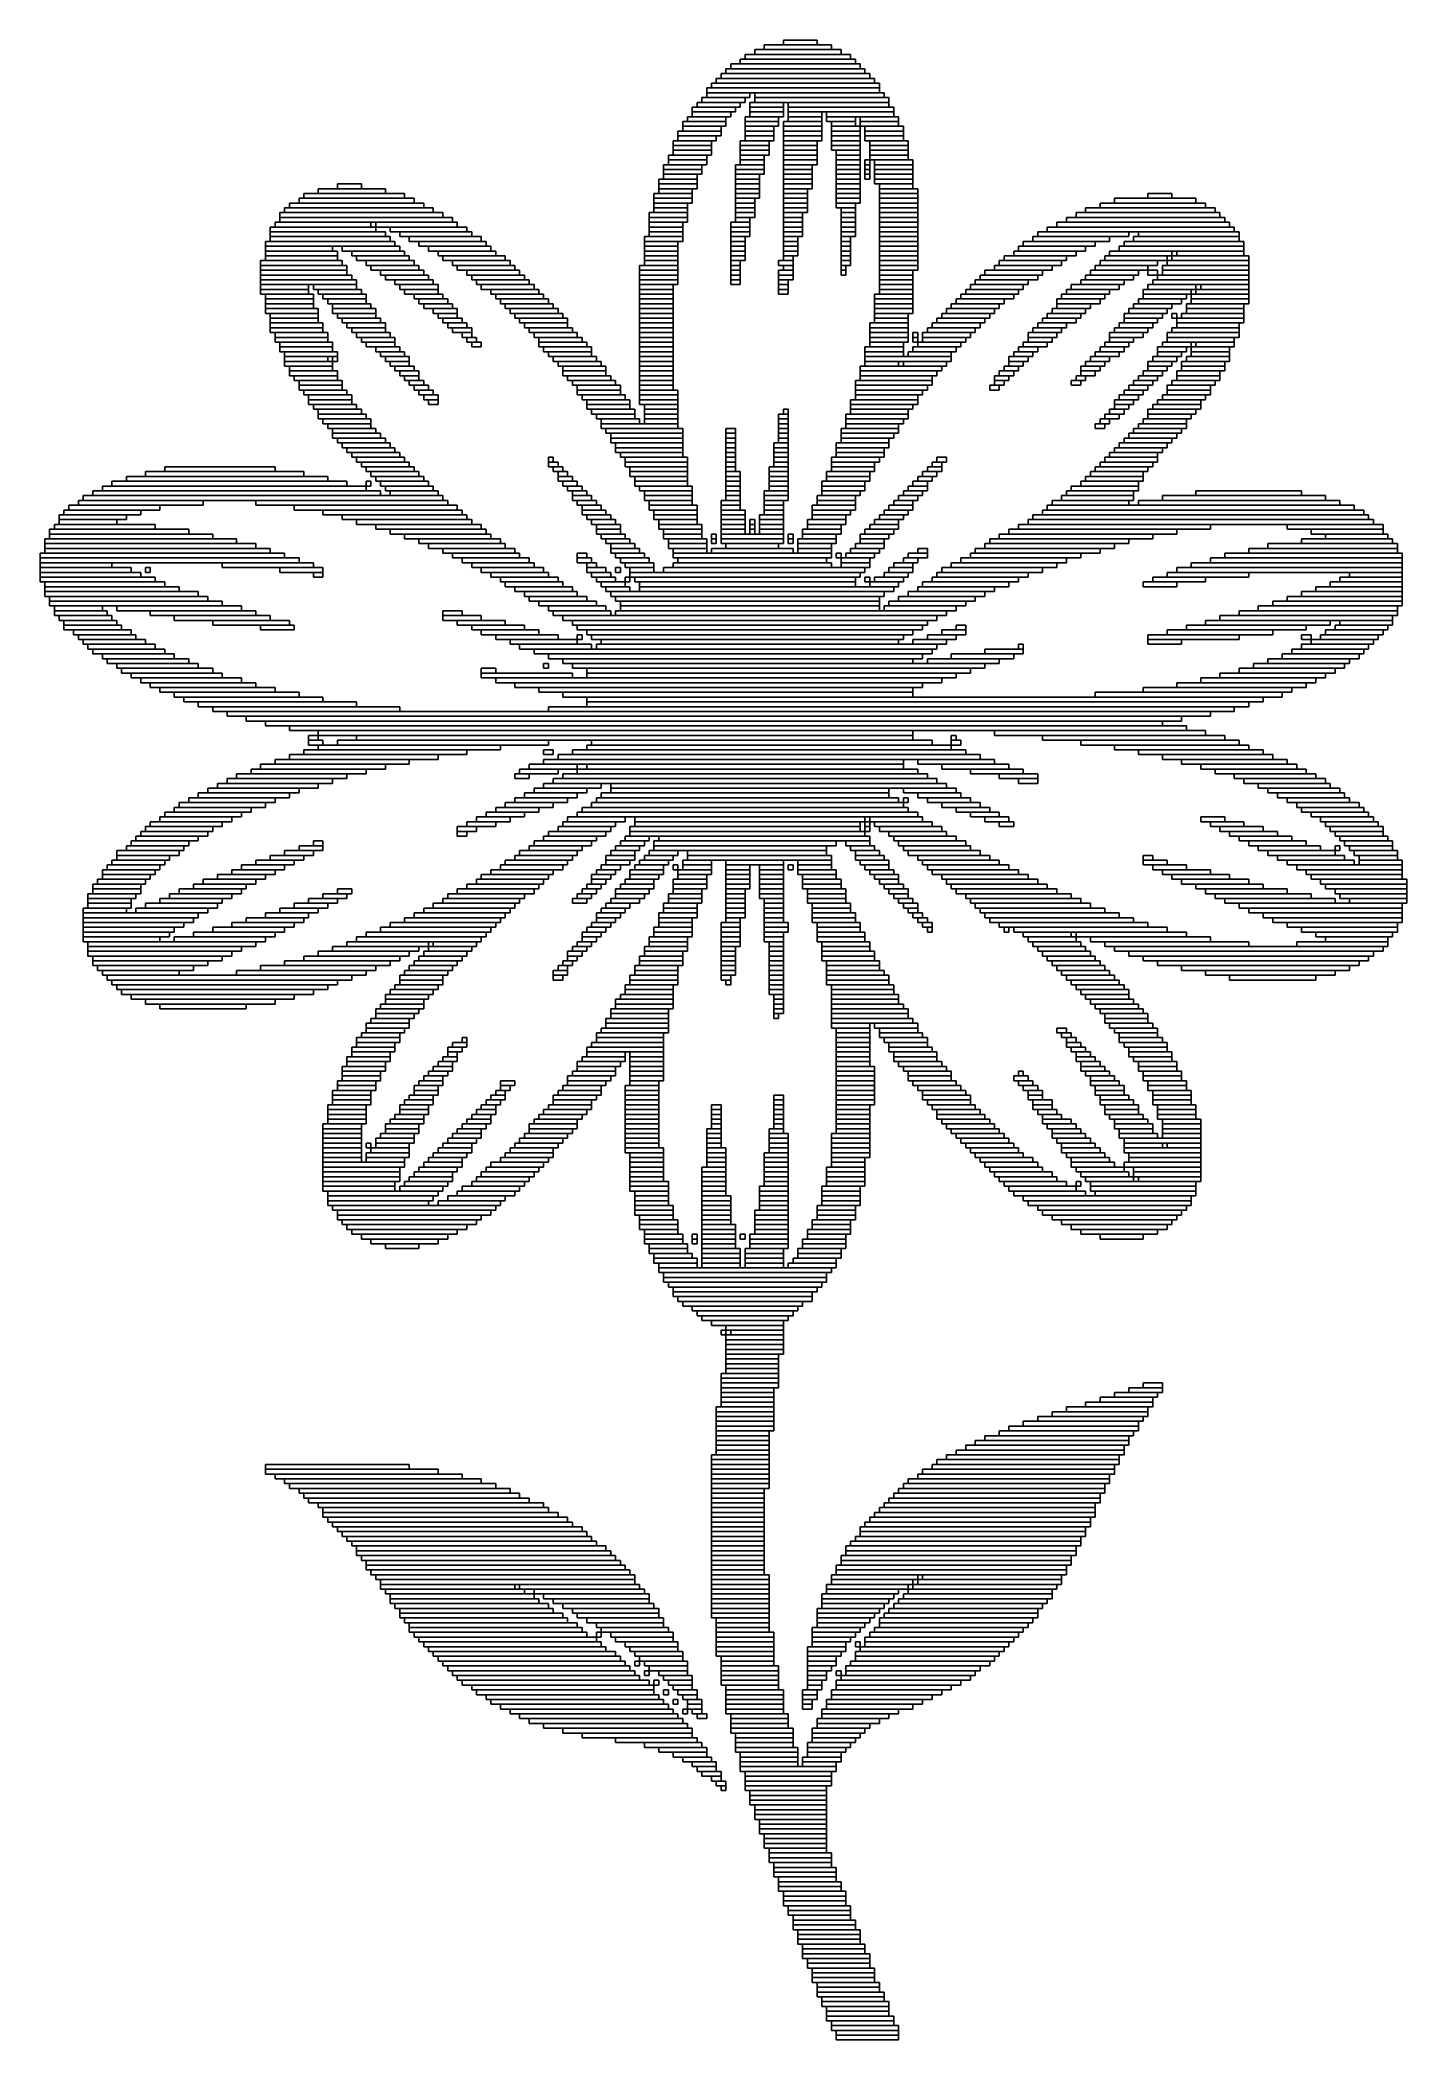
# Model space of a CAD drawing. Extents: x 369 to 654, y 304 to 721.
import ezdxf

# ---------------------------------------------------------------- set-up
doc = ezdxf.new("R2010")
doc.units = 0

msp = doc.modelspace()

# ---------------------------------------------------------------- linework, layer by layer
for p, q in [((516, 718), (538, 718)), ((516, 717), (516, 718)), ((518, 719), (536, 719)), ((518, 718), (518, 719)), ((536, 718), (518, 718)), ((520, 720), (534, 720)), ((520, 719), (520, 720)), ((534, 719), (520, 719)), ((524, 721), (531, 721)), ((524, 720), (524, 721)), ((531, 720), (524, 720)), ((531, 721), (531, 720)), ((534, 720), (534, 719)), ((536, 719), (536, 718)), ((538, 718), (538, 717)), ((511, 714), (542, 714)), ((511, 713), (511, 714)), ((512, 715), (541, 715)), ((512, 714), (512, 715)), ((541, 714), (512, 714)), ((513, 716), (540, 716)), ((513, 715), (513, 716)), ((540, 715), (513, 715)), ((515, 717), (539, 717)), ((515, 716), (515, 717)), ((539, 716), (515, 716)), ((538, 717), (516, 717)), ((539, 717), (539, 716)), ((540, 716), (540, 715)), ((541, 715), (541, 714)), ((542, 714), (542, 713)), ((507, 709), (516, 709)), ((507, 708), (507, 709)), ((508, 711), (544, 711)), ((508, 710), (508, 711)), ((544, 710), (508, 710)), ((508, 710), (517, 710)), ((508, 709), (508, 710)), ((517, 709), (508, 709)), ((509, 712), (544, 712)), ((509, 711), (509, 712)), ((544, 711), (509, 711)), ((510, 713), (543, 713)), ((510, 712), (510, 713)), ((543, 712), (510, 712)), ((542, 713), (511, 713)), ((516, 709), (516, 708)), ((517, 710), (517, 709)), ((518, 710), (545, 710)), ((518, 709), (518, 710)), ((545, 709), (518, 709)), ((518, 709), (546, 709)), ((518, 708), (518, 709)), ((543, 713), (543, 712)), ((544, 712), (544, 711)), ((544, 711), (544, 710)), ((545, 710), (545, 709)), ((546, 709), (546, 708)), ((504, 705), (512, 705)), ((504, 704), (504, 705)), ((505, 707), (514, 707)), ((505, 706), (505, 707)), ((514, 706), (505, 706)), ((505, 706), (513, 706)), ((505, 705), (505, 706)), ((513, 705), (505, 705)), ((506, 708), (515, 708)), ((506, 707), (506, 708)), ((515, 707), (506, 707)), ((516, 708), (507, 708)), ((512, 705), (512, 704)), ((513, 706), (513, 705)), ((514, 707), (514, 706)), ((515, 708), (515, 707)), ((516, 705), (523, 705)), ((516, 704), (516, 705)), ((517, 708), (524, 708)), ((517, 707), (517, 708)), ((524, 707), (517, 707)), ((517, 707), (524, 707)), ((517, 706), (517, 707)), ((524, 706), (517, 706)), ((517, 706), (524, 706)), ((517, 705), (517, 706)), ((524, 705), (517, 705)), ((546, 708), (518, 708)), ((523, 705), (523, 704)), ((524, 708), (524, 707)), ((524, 707), (524, 706)), ((524, 706), (524, 705)), ((525, 708), (546, 708)), ((525, 707), (525, 708)), ((546, 707), (525, 707)), ((525, 707), (547, 707)), ((525, 706), (525, 707)), ((547, 706), (525, 706)), ((525, 706), (532, 706)), ((525, 705), (525, 706)), ((532, 705), (525, 705)), ((525, 705), (532, 705)), ((525, 704), (525, 705)), ((532, 706), (532, 705)), ((532, 705), (532, 704)), ((533, 706), (547, 706)), ((533, 705), (533, 706)), ((547, 705), (533, 705)), ((533, 705), (539, 705)), ((533, 704), (533, 705)), ((539, 705), (539, 704)), ((540, 705), (548, 705)), ((540, 704), (540, 705)), ((546, 708), (546, 707)), ((547, 707), (547, 706)), ((547, 706), (547, 705)), ((548, 705), (548, 704)), ((502, 702), (511, 702)), ((502, 701), (502, 702)), ((511, 701), (502, 701)), ((502, 701), (510, 701)), ((502, 700), (502, 701)), ((503, 704), (512, 704)), ((503, 703), (503, 704)), ((512, 703), (503, 703)), ((503, 703), (511, 703)), ((503, 702), (503, 703)), ((511, 702), (503, 702)), ((512, 704), (504, 704)), ((510, 701), (510, 700)), ((511, 703), (511, 702)), ((511, 702), (511, 701)), ((512, 704), (512, 703)), ((523, 704), (516, 704)), ((516, 704), (523, 704)), ((516, 703), (516, 704)), ((523, 703), (516, 703)), ((516, 703), (522, 703)), ((516, 702), (516, 703)), ((522, 702), (516, 702)), ((516, 702), (522, 702)), ((516, 701), (516, 702)), ((522, 701), (516, 701)), ((516, 701), (522, 701)), ((516, 700), (516, 701)), ((522, 703), (522, 702)), ((522, 702), (522, 701)), ((522, 701), (522, 700)), ((523, 704), (523, 703)), ((524, 704), (532, 704)), ((524, 703), (524, 704)), ((532, 703), (524, 703)), ((524, 703), (532, 703)), ((524, 702), (524, 703)), ((532, 702), (524, 702)), ((524, 702), (532, 702)), ((524, 701), (524, 702)), ((532, 701), (524, 701)), ((524, 701), (532, 701)), ((524, 700), (524, 701)), ((532, 704), (525, 704)), ((532, 704), (532, 703)), ((532, 703), (532, 702)), ((532, 702), (532, 701)), ((532, 701), (532, 700)), ((539, 704), (533, 704)), ((534, 704), (539, 704)), ((534, 703), (534, 704)), ((539, 703), (534, 703)), ((534, 703), (540, 703)), ((534, 702), (534, 703)), ((540, 702), (534, 702)), ((534, 702), (540, 702)), ((534, 701), (534, 702)), ((540, 701), (534, 701)), ((534, 701), (540, 701)), ((534, 700), (534, 701)), ((539, 704), (539, 703)), ((548, 704), (540, 704)), ((540, 704), (548, 704)), ((540, 703), (540, 704)), ((548, 703), (540, 703)), ((540, 703), (540, 702)), ((540, 702), (540, 701)), ((540, 701), (540, 700)), ((541, 703), (549, 703)), ((541, 702), (541, 703)), ((549, 702), (541, 702)), ((541, 702), (549, 702)), ((541, 701), (541, 702)), ((549, 701), (541, 701)), ((541, 701), (549, 701)), ((541, 700), (541, 701)), ((548, 704), (548, 703)), ((549, 703), (549, 702)), ((549, 702), (549, 701)), ((549, 701), (549, 700)), ((500, 697), (508, 697)), ((500, 696), (500, 697)), ((501, 700), (509, 700)), ((501, 699), (501, 700)), ((509, 699), (501, 699)), ((501, 699), (509, 699)), ((501, 698), (501, 699)), ((509, 698), (501, 698)), ((501, 698), (509, 698)), ((501, 697), (501, 698)), ((509, 697), (501, 697)), ((510, 700), (502, 700)), ((508, 697), (508, 696)), ((509, 700), (509, 699)), ((509, 699), (509, 698)), ((509, 698), (509, 697)), ((515, 700), (521, 700)), ((515, 699), (515, 700)), ((521, 699), (515, 699)), ((515, 699), (521, 699)), ((515, 698), (515, 699)), ((521, 698), (515, 698)), ((515, 698), (521, 698)), ((515, 697), (515, 698)), ((521, 697), (515, 697)), ((515, 697), (520, 697)), ((515, 696), (515, 697)), ((522, 700), (516, 700)), ((520, 697), (520, 696)), ((521, 700), (521, 699)), ((521, 699), (521, 698)), ((521, 698), (521, 697)), ((532, 700), (524, 700)), ((524, 700), (531, 700)), ((524, 699), (524, 700)), ((531, 699), (524, 699)), ((524, 699), (531, 699)), ((524, 698), (524, 699)), ((531, 698), (524, 698)), ((524, 698), (531, 698)), ((524, 697), (524, 698)), ((531, 697), (524, 697)), ((524, 697), (531, 697)), ((524, 696), (524, 697)), ((531, 700), (531, 699)), ((531, 699), (531, 698)), ((531, 698), (531, 697)), ((531, 697), (531, 696)), ((540, 700), (534, 700)), ((534, 700), (540, 700)), ((534, 699), (534, 700)), ((540, 699), (534, 699)), ((534, 699), (540, 699)), ((534, 698), (534, 699)), ((540, 698), (534, 698)), ((535, 698), (540, 698)), ((535, 697), (535, 698)), ((540, 697), (535, 697)), ((535, 697), (540, 697)), ((535, 696), (535, 697)), ((540, 700), (540, 699)), ((540, 699), (540, 698)), ((540, 698), (540, 697)), ((540, 697), (540, 696)), ((549, 700), (541, 700)), ((542, 700), (550, 700)), ((542, 699), (542, 700)), ((550, 699), (542, 699)), ((542, 699), (550, 699)), ((542, 698), (542, 699)), ((550, 698), (542, 698)), ((542, 698), (550, 698)), ((542, 697), (542, 698)), ((550, 697), (542, 697)), ((542, 697), (550, 697)), ((542, 696), (542, 697)), ((550, 700), (550, 699)), ((550, 699), (550, 698)), ((550, 698), (550, 697)), ((550, 697), (550, 696)), ((499, 695), (507, 695)), ((499, 694), (499, 695)), ((507, 694), (499, 694)), ((499, 694), (507, 694)), ((499, 693), (499, 694)), ((507, 693), (499, 693)), ((499, 693), (506, 693)), ((499, 692), (499, 693)), ((508, 696), (500, 696)), ((500, 696), (508, 696)), ((500, 695), (500, 696)), ((508, 695), (500, 695)), ((506, 693), (506, 692)), ((507, 695), (507, 694)), ((507, 694), (507, 693)), ((508, 696), (508, 695)), ((514, 695), (520, 695)), ((514, 694), (514, 695)), ((520, 694), (514, 694)), ((514, 694), (520, 694)), ((514, 693), (514, 694)), ((520, 693), (514, 693)), ((514, 693), (519, 693)), ((514, 692), (514, 693)), ((520, 696), (515, 696)), ((515, 696), (520, 696)), ((515, 695), (515, 696)), ((520, 695), (515, 695)), ((519, 693), (519, 692)), ((520, 696), (520, 695)), ((520, 695), (520, 694)), ((520, 694), (520, 693)), ((531, 696), (524, 696)), ((524, 696), (531, 696)), ((524, 695), (524, 696)), ((531, 695), (524, 695)), ((524, 695), (530, 695)), ((524, 694), (524, 695)), ((530, 694), (524, 694)), ((524, 694), (530, 694)), ((524, 693), (524, 694)), ((530, 693), (524, 693)), ((524, 693), (530, 693)), ((524, 692), (524, 693)), ((530, 695), (530, 694)), ((530, 694), (530, 693)), ((530, 693), (530, 692)), ((531, 696), (531, 695)), ((540, 696), (535, 696)), ((535, 696), (540, 696)), ((535, 695), (535, 696)), ((540, 695), (535, 695)), ((535, 695), (540, 695)), ((535, 694), (535, 695)), ((540, 694), (535, 694)), ((535, 694), (540, 694)), ((535, 693), (535, 694)), ((540, 693), (535, 693)), ((535, 693), (540, 693)), ((535, 692), (535, 693)), ((540, 696), (540, 695)), ((540, 695), (540, 694)), ((540, 694), (540, 693)), ((540, 693), (540, 692)), ((541, 696), (542, 696)), ((541, 695), (541, 696)), ((542, 695), (541, 695)), ((541, 695), (542, 695)), ((541, 694), (541, 695)), ((542, 694), (541, 694)), ((541, 694), (542, 694)), ((541, 693), (541, 694)), ((542, 693), (541, 693)), ((541, 693), (542, 693)), ((541, 692), (541, 693)), ((550, 696), (542, 696)), ((542, 696), (542, 695)), ((542, 695), (542, 694)), ((542, 694), (542, 693)), ((542, 693), (542, 692)), ((543, 696), (551, 696)), ((543, 695), (543, 696)), ((551, 695), (543, 695)), ((543, 695), (551, 695)), ((543, 694), (543, 695)), ((551, 694), (543, 694)), ((543, 694), (551, 694)), ((543, 693), (543, 694)), ((551, 693), (543, 693)), ((543, 693), (551, 693)), ((543, 692), (543, 693)), ((551, 696), (551, 695)), ((551, 695), (551, 694)), ((551, 694), (551, 693)), ((551, 693), (551, 692)), ((424, 689), (445, 689)), ((424, 688), (424, 689)), ((427, 690), (441, 690)), ((427, 689), (427, 690)), ((441, 689), (427, 689)), ((431, 691), (436, 691)), ((431, 690), (431, 691)), ((436, 690), (431, 690)), ((436, 691), (436, 690)), ((441, 690), (441, 689)), ((445, 689), (445, 688)), ((497, 689), (505, 689)), ((497, 688), (497, 689)), ((498, 692), (506, 692)), ((498, 691), (498, 692)), ((506, 691), (498, 691)), ((498, 691), (506, 691)), ((498, 690), (498, 691)), ((506, 690), (498, 690)), ((498, 690), (505, 690)), ((498, 689), (498, 690)), ((505, 689), (498, 689)), ((506, 692), (499, 692)), ((505, 690), (505, 689)), ((505, 689), (505, 688)), ((506, 692), (506, 691)), ((506, 691), (506, 690)), ((519, 692), (514, 692)), ((514, 692), (519, 692)), ((514, 691), (514, 692)), ((519, 691), (514, 691)), ((514, 691), (519, 691)), ((514, 690), (514, 691)), ((519, 690), (514, 690)), ((514, 690), (519, 690)), ((514, 689), (514, 690)), ((519, 689), (514, 689)), ((514, 689), (519, 689)), ((514, 688), (514, 689)), ((519, 692), (519, 691)), ((519, 691), (519, 690)), ((519, 690), (519, 689)), ((519, 689), (519, 688)), ((530, 692), (524, 692)), ((524, 692), (530, 692)), ((524, 691), (524, 692)), ((530, 691), (524, 691)), ((524, 691), (530, 691)), ((524, 690), (524, 691)), ((530, 690), (524, 690)), ((524, 690), (529, 690)), ((524, 689), (524, 690)), ((529, 689), (524, 689)), ((524, 689), (529, 689)), ((524, 688), (524, 689)), ((529, 690), (529, 689)), ((529, 689), (529, 688)), ((530, 692), (530, 691)), ((530, 691), (530, 690)), ((540, 692), (535, 692)), ((535, 692), (540, 692)), ((535, 691), (535, 692)), ((540, 691), (535, 691)), ((535, 691), (540, 691)), ((535, 690), (535, 691)), ((540, 690), (535, 690)), ((535, 690), (540, 690)), ((535, 689), (535, 690)), ((540, 689), (535, 689)), ((535, 689), (540, 689)), ((535, 688), (535, 689)), ((540, 692), (540, 691)), ((540, 691), (540, 690)), ((540, 690), (540, 689)), ((540, 689), (540, 688)), ((542, 692), (541, 692)), ((551, 692), (543, 692)), ((543, 692), (551, 692)), ((543, 691), (543, 692)), ((551, 691), (543, 691)), ((544, 691), (551, 691)), ((544, 690), (544, 691)), ((551, 690), (544, 690)), ((544, 690), (552, 690)), ((544, 689), (544, 690)), ((552, 689), (544, 689)), ((544, 689), (552, 689)), ((544, 688), (544, 689)), ((551, 692), (551, 691)), ((551, 691), (551, 690)), ((552, 690), (552, 689)), ((552, 689), (552, 688)), ((600, 689), (605, 689)), ((600, 688), (600, 689)), ((605, 689), (605, 688)), ((419, 685), (453, 685)), ((419, 684), (419, 685)), ((453, 684), (419, 684)), ((419, 684), (455, 684)), ((419, 683), (419, 684)), ((420, 686), (451, 686)), ((420, 685), (420, 686)), ((451, 685), (420, 685)), ((421, 687), (449, 687)), ((421, 686), (421, 687)), ((449, 686), (421, 686)), ((423, 688), (447, 688)), ((423, 687), (423, 688)), ((447, 687), (423, 687)), ((445, 688), (424, 688)), ((447, 688), (447, 687)), ((449, 687), (449, 686)), ((451, 686), (451, 685)), ((453, 685), (453, 684)), ((455, 684), (455, 683)), ((496, 685), (504, 685)), ((496, 684), (496, 685)), ((504, 684), (496, 684)), ((496, 684), (504, 684)), ((496, 683), (496, 684)), ((505, 688), (497, 688)), ((497, 688), (505, 688)), ((497, 687), (497, 688)), ((505, 687), (497, 687)), ((497, 687), (504, 687)), ((497, 686), (497, 687)), ((504, 686), (497, 686)), ((497, 686), (504, 686)), ((497, 685), (497, 686)), ((504, 685), (497, 685)), ((504, 687), (504, 686)), ((504, 686), (504, 685)), ((504, 685), (504, 684)), ((504, 684), (504, 683)), ((505, 688), (505, 687)), ((519, 688), (514, 688)), ((514, 688), (518, 688)), ((514, 687), (514, 688)), ((518, 687), (514, 687)), ((514, 687), (518, 687)), ((514, 686), (514, 687)), ((518, 686), (514, 686)), ((514, 686), (518, 686)), ((514, 685), (514, 686)), ((518, 685), (514, 685)), ((514, 685), (518, 685)), ((514, 684), (514, 685)), ((518, 684), (514, 684)), ((514, 684), (517, 684)), ((514, 683), (514, 684)), ((517, 684), (517, 683)), ((518, 688), (518, 687)), ((518, 687), (518, 686)), ((518, 686), (518, 685)), ((518, 685), (518, 684)), ((529, 688), (524, 688)), ((524, 688), (529, 688)), ((524, 687), (524, 688)), ((529, 687), (524, 687)), ((524, 687), (529, 687)), ((524, 686), (524, 687)), ((529, 686), (524, 686)), ((524, 686), (529, 686)), ((524, 685), (524, 686)), ((529, 685), (524, 685)), ((524, 685), (528, 685)), ((524, 684), (524, 685)), ((528, 684), (524, 684)), ((524, 684), (528, 684)), ((524, 683), (524, 684)), ((528, 685), (528, 684)), ((528, 684), (528, 683)), ((529, 688), (529, 687)), ((529, 687), (529, 686)), ((529, 686), (529, 685)), ((540, 688), (535, 688)), ((535, 688), (540, 688)), ((535, 687), (535, 688)), ((540, 687), (535, 687)), ((535, 687), (539, 687)), ((535, 686), (535, 687)), ((539, 686), (535, 686)), ((536, 686), (539, 686)), ((536, 685), (536, 686)), ((539, 685), (536, 685)), ((536, 685), (539, 685)), ((536, 684), (536, 685)), ((539, 684), (536, 684)), ((536, 684), (539, 684)), ((536, 683), (536, 684)), ((539, 687), (539, 686)), ((539, 686), (539, 685)), ((539, 685), (539, 684)), ((539, 684), (539, 683)), ((540, 688), (540, 687)), ((552, 688), (544, 688)), ((544, 688), (552, 688)), ((544, 687), (544, 688)), ((552, 687), (544, 687)), ((544, 687), (552, 687)), ((544, 686), (544, 687)), ((552, 686), (544, 686)), ((544, 686), (552, 686)), ((544, 685), (544, 686)), ((552, 685), (544, 685)), ((544, 685), (552, 685)), ((544, 684), (544, 685)), ((552, 684), (544, 684)), ((544, 684), (552, 684)), ((544, 683), (544, 684)), ((552, 688), (552, 687)), ((552, 687), (552, 686)), ((552, 686), (552, 685)), ((552, 685), (552, 684)), ((552, 684), (552, 683)), ((583, 684), (616, 684)), ((583, 683), (583, 684)), ((585, 685), (615, 685)), ((585, 684), (585, 685)), ((615, 684), (585, 684)), ((587, 686), (614, 686)), ((587, 685), (587, 686)), ((614, 685), (587, 685)), ((590, 687), (612, 687)), ((590, 686), (590, 687)), ((612, 686), (590, 686)), ((593, 688), (610, 688)), ((593, 687), (593, 688)), ((610, 687), (593, 687)), ((605, 688), (600, 688)), ((610, 688), (610, 687)), ((612, 687), (612, 686)), ((614, 686), (614, 685)), ((615, 685), (615, 684)), ((616, 684), (616, 683)), ((417, 682), (439, 682)), ((417, 681), (417, 682)), ((439, 681), (417, 681)), ((417, 681), (441, 681)), ((417, 680), (417, 681)), ((441, 680), (417, 680)), ((417, 680), (442, 680)), ((417, 679), (417, 680)), ((418, 683), (438, 683)), ((418, 682), (418, 683)), ((438, 682), (418, 682)), ((455, 683), (419, 683)), ((438, 683), (438, 682)), ((439, 683), (456, 683)), ((439, 682), (439, 683)), ((456, 682), (439, 682)), ((439, 682), (439, 681)), ((441, 681), (441, 680)), ((442, 682), (458, 682)), ((442, 681), (442, 682)), ((458, 681), (442, 681)), ((442, 680), (442, 679)), ((444, 681), (459, 681)), ((444, 680), (444, 681)), ((459, 680), (444, 680)), ((446, 680), (461, 680)), ((446, 679), (446, 680)), ((456, 683), (456, 682)), ((458, 682), (458, 681)), ((459, 681), (459, 680)), ((461, 680), (461, 679)), ((495, 680), (503, 680)), ((495, 679), (495, 680)), ((504, 683), (496, 683)), ((496, 683), (503, 683)), ((496, 682), (496, 683)), ((503, 682), (496, 682)), ((496, 682), (503, 682)), ((496, 681), (496, 682)), ((503, 681), (496, 681)), ((496, 681), (503, 681)), ((496, 680), (496, 681)), ((503, 680), (496, 680)), ((503, 683), (503, 682)), ((503, 682), (503, 681)), ((503, 681), (503, 680)), ((503, 680), (503, 679)), ((513, 683), (517, 683)), ((513, 682), (513, 683)), ((517, 682), (513, 682)), ((513, 682), (517, 682)), ((513, 681), (513, 682)), ((517, 681), (513, 681)), ((513, 681), (517, 681)), ((513, 680), (513, 681)), ((517, 680), (513, 680)), ((513, 680), (516, 680)), ((513, 679), (513, 680)), ((517, 683), (514, 683)), ((516, 680), (516, 679)), ((517, 683), (517, 682)), ((517, 682), (517, 681)), ((517, 681), (517, 680)), ((528, 683), (524, 683)), ((524, 683), (528, 683)), ((524, 682), (524, 683)), ((528, 682), (524, 682)), ((524, 682), (528, 682)), ((524, 681), (524, 682)), ((528, 681), (524, 681)), ((524, 681), (528, 681)), ((524, 680), (524, 681)), ((528, 680), (524, 680)), ((524, 680), (527, 680)), ((524, 679), (524, 680)), ((527, 680), (527, 679)), ((528, 683), (528, 682)), ((528, 682), (528, 681)), ((528, 681), (528, 680)), ((539, 683), (536, 683)), ((536, 683), (539, 683)), ((536, 682), (536, 683)), ((539, 682), (536, 682)), ((536, 682), (539, 682)), ((536, 681), (536, 682)), ((539, 681), (536, 681)), ((536, 681), (539, 681)), ((536, 680), (536, 681)), ((539, 680), (536, 680)), ((536, 680), (538, 680)), ((536, 679), (536, 680)), ((538, 680), (538, 679)), ((539, 683), (539, 682)), ((539, 682), (539, 681)), ((539, 681), (539, 680)), ((552, 683), (544, 683)), ((544, 683), (552, 683)), ((544, 682), (544, 683)), ((552, 682), (544, 682)), ((544, 682), (552, 682)), ((544, 681), (544, 682)), ((552, 681), (544, 681)), ((544, 681), (552, 681)), ((544, 680), (544, 681)), ((552, 680), (544, 680)), ((544, 680), (552, 680)), ((544, 679), (544, 680)), ((552, 683), (552, 682)), ((552, 682), (552, 681)), ((552, 681), (552, 680)), ((552, 680), (552, 679)), ((576, 680), (592, 680)), ((576, 679), (576, 680)), ((577, 681), (596, 681)), ((577, 680), (577, 681)), ((596, 680), (577, 680)), ((579, 682), (618, 682)), ((579, 681), (579, 682)), ((618, 681), (579, 681)), ((581, 683), (617, 683)), ((581, 682), (581, 683)), ((617, 682), (581, 682)), ((616, 683), (583, 683)), ((592, 680), (592, 679)), ((596, 681), (596, 680)), ((597, 680), (619, 680)), ((597, 679), (597, 680)), ((598, 681), (619, 681)), ((598, 680), (598, 681)), ((619, 680), (598, 680)), ((617, 683), (617, 682)), ((618, 682), (618, 681)), ((619, 681), (619, 680)), ((619, 680), (619, 679)), ((416, 679), (443, 679)), ((416, 678), (416, 679)), ((443, 678), (416, 678)), ((416, 678), (430, 678)), ((416, 677), (416, 678)), ((430, 677), (416, 677)), ((416, 677), (431, 677)), ((416, 676), (416, 677)), ((431, 676), (416, 676)), ((416, 676), (431, 676)), ((416, 675), (416, 676)), ((442, 679), (417, 679)), ((430, 678), (430, 677)), ((431, 677), (431, 676)), ((431, 676), (431, 675)), ((432, 678), (444, 678)), ((432, 677), (432, 678)), ((444, 677), (432, 677)), ((434, 677), (445, 677)), ((434, 676), (434, 677)), ((445, 676), (434, 676)), ((435, 676), (446, 676)), ((435, 675), (435, 676)), ((443, 679), (443, 678)), ((444, 678), (444, 677)), ((445, 677), (445, 676)), ((461, 679), (446, 679)), ((446, 676), (446, 675)), ((448, 679), (462, 679)), ((448, 678), (448, 679)), ((462, 678), (448, 678)), ((450, 678), (463, 678)), ((450, 677), (450, 678)), ((463, 677), (450, 677)), ((452, 677), (464, 677)), ((452, 676), (452, 677)), ((464, 676), (452, 676)), ((453, 676), (466, 676)), ((453, 675), (453, 676)), ((462, 679), (462, 678)), ((463, 678), (463, 677)), ((464, 677), (464, 676)), ((466, 676), (466, 675)), ((503, 679), (495, 679)), ((495, 679), (502, 679)), ((495, 678), (495, 679)), ((502, 678), (495, 678)), ((495, 678), (502, 678)), ((495, 677), (495, 678)), ((502, 677), (495, 677)), ((495, 677), (502, 677)), ((495, 676), (495, 677)), ((502, 676), (495, 676)), ((495, 676), (502, 676)), ((495, 675), (495, 676)), ((502, 679), (502, 678)), ((502, 678), (502, 677)), ((502, 677), (502, 676)), ((502, 676), (502, 675)), ((516, 679), (513, 679)), ((513, 679), (516, 679)), ((513, 678), (513, 679)), ((516, 678), (513, 678)), ((513, 678), (516, 678)), ((513, 677), (513, 678)), ((516, 677), (513, 677)), ((513, 677), (516, 677)), ((513, 676), (513, 677)), ((516, 676), (513, 676)), ((513, 676), (516, 676)), ((513, 675), (513, 676)), ((516, 679), (516, 678)), ((516, 678), (516, 677)), ((516, 677), (516, 676)), ((516, 676), (516, 675)), ((527, 679), (524, 679)), ((524, 679), (527, 679)), ((524, 678), (524, 679)), ((527, 678), (524, 678)), ((524, 678), (527, 678)), ((524, 677), (524, 678)), ((527, 677), (524, 677)), ((524, 677), (527, 677)), ((524, 676), (524, 677)), ((527, 676), (524, 676)), ((524, 676), (526, 676)), ((524, 675), (524, 676)), ((526, 676), (526, 675)), ((527, 679), (527, 678)), ((527, 678), (527, 677)), ((527, 677), (527, 676)), ((538, 679), (536, 679)), ((536, 679), (538, 679)), ((536, 678), (536, 679)), ((538, 678), (536, 678)), ((536, 678), (538, 678)), ((536, 677), (536, 678)), ((538, 677), (536, 677)), ((536, 677), (538, 677)), ((536, 676), (536, 677)), ((538, 676), (536, 676)), ((536, 676), (538, 676)), ((536, 675), (536, 676)), ((538, 679), (538, 678)), ((538, 678), (538, 677)), ((538, 677), (538, 676)), ((538, 676), (538, 675)), ((552, 679), (544, 679)), ((544, 679), (552, 679)), ((544, 678), (544, 679)), ((552, 678), (544, 678)), ((544, 678), (552, 678)), ((544, 677), (544, 678)), ((552, 677), (544, 677)), ((544, 677), (552, 677)), ((544, 676), (544, 677)), ((552, 676), (544, 676)), ((544, 676), (552, 676)), ((544, 675), (544, 676)), ((552, 679), (552, 678)), ((552, 678), (552, 677)), ((552, 677), (552, 676)), ((552, 676), (552, 675)), ((570, 676), (583, 676)), ((570, 675), (570, 676)), ((572, 677), (585, 677)), ((572, 676), (572, 677)), ((585, 676), (572, 676)), ((573, 678), (587, 678)), ((573, 677), (573, 678)), ((587, 677), (573, 677)), ((574, 679), (589, 679)), ((574, 678), (574, 679)), ((589, 678), (574, 678)), ((592, 679), (576, 679)), ((583, 676), (583, 675)), ((585, 677), (585, 676)), ((587, 678), (587, 677)), ((589, 679), (589, 678)), ((591, 676), (604, 676)), ((591, 675), (591, 676)), ((592, 677), (605, 677)), ((592, 676), (592, 677)), ((605, 676), (592, 676)), ((594, 678), (620, 678)), ((594, 677), (594, 678)), ((620, 677), (594, 677)), ((595, 679), (620, 679)), ((595, 678), (595, 679)), ((620, 678), (595, 678)), ((619, 679), (597, 679)), ((604, 676), (604, 675)), ((605, 677), (605, 676)), ((605, 676), (621, 676)), ((605, 675), (605, 676)), ((606, 677), (620, 677)), ((606, 676), (606, 677)), ((620, 676), (606, 676)), ((620, 679), (620, 678)), ((620, 678), (620, 677)), ((620, 677), (620, 676)), ((621, 676), (621, 675)), ((415, 675), (432, 675)), ((415, 674), (415, 675)), ((432, 674), (415, 674)), ((415, 674), (433, 674)), ((415, 673), (415, 674)), ((433, 673), (415, 673)), ((415, 673), (433, 673)), ((415, 672), (415, 673)), ((433, 672), (415, 672)), ((415, 672), (434, 672)), ((415, 671), (415, 672)), ((431, 675), (416, 675)), ((432, 675), (432, 674)), ((433, 674), (433, 673)), ((433, 673), (433, 672)), ((434, 672), (434, 671)), ((446, 675), (435, 675)), ((437, 675), (447, 675)), ((437, 674), (437, 675)), ((447, 674), (437, 674)), ((438, 674), (448, 674)), ((438, 673), (438, 674)), ((448, 673), (438, 673)), ((440, 673), (449, 673)), ((440, 672), (440, 673)), ((449, 672), (440, 672)), ((441, 672), (450, 672)), ((441, 671), (441, 672)), ((447, 675), (447, 674)), ((448, 674), (448, 673)), ((449, 673), (449, 672)), ((450, 672), (450, 671)), ((466, 675), (453, 675)), ((455, 675), (467, 675)), ((455, 674), (455, 675)), ((467, 674), (455, 674)), ((456, 674), (468, 674)), ((456, 673), (456, 674)), ((468, 673), (456, 673)), ((458, 673), (469, 673)), ((458, 672), (458, 673)), ((469, 672), (458, 672)), ((459, 672), (470, 672)), ((459, 671), (459, 672)), ((467, 675), (467, 674)), ((468, 674), (468, 673)), ((469, 673), (469, 672)), ((470, 672), (470, 671)), ((494, 674), (502, 674)), ((494, 673), (494, 674)), ((502, 673), (494, 673)), ((494, 673), (502, 673)), ((494, 672), (494, 673)), ((502, 672), (494, 672)), ((494, 672), (502, 672)), ((494, 671), (494, 672)), ((502, 675), (495, 675)), ((495, 675), (502, 675)), ((495, 674), (495, 675)), ((502, 674), (495, 674)), ((502, 675), (502, 674)), ((502, 674), (502, 673)), ((502, 673), (502, 672)), ((502, 672), (502, 671)), ((516, 675), (513, 675)), ((513, 675), (515, 675)), ((513, 674), (513, 675)), ((515, 674), (513, 674)), ((513, 674), (515, 674)), ((513, 673), (513, 674)), ((515, 673), (513, 673)), ((513, 673), (515, 673)), ((513, 672), (513, 673)), ((515, 672), (513, 672)), ((513, 672), (515, 672)), ((513, 671), (513, 672)), ((515, 675), (515, 674)), ((515, 674), (515, 673)), ((515, 673), (515, 672)), ((515, 672), (515, 671)), ((523, 675), (526, 675)), ((523, 674), (523, 675)), ((526, 674), (523, 674)), ((523, 673), (526, 673)), ((523, 672), (523, 673)), ((526, 672), (523, 672)), ((523, 672), (526, 672)), ((523, 671), (523, 672)), ((526, 675), (524, 675)), ((524, 674), (526, 674)), ((524, 673), (524, 674)), ((526, 673), (524, 673)), ((526, 675), (526, 674)), ((526, 674), (526, 673)), ((526, 673), (526, 672)), ((526, 672), (526, 671)), ((538, 675), (536, 675)), ((536, 675), (538, 675)), ((536, 674), (536, 675)), ((538, 674), (536, 674)), ((536, 674), (537, 674)), ((536, 673), (536, 674)), ((537, 673), (536, 673)), ((536, 673), (537, 673)), ((536, 672), (536, 673)), ((537, 672), (536, 672)), ((537, 674), (537, 673)), ((537, 673), (537, 672)), ((538, 675), (538, 674)), ((552, 675), (544, 675)), ((544, 675), (552, 675)), ((544, 674), (544, 675)), ((552, 674), (544, 674)), ((544, 674), (552, 674)), ((544, 673), (544, 674)), ((552, 673), (544, 673)), ((544, 673), (551, 673)), ((544, 672), (544, 673)), ((551, 672), (544, 672)), ((544, 672), (551, 672)), ((544, 671), (544, 672)), ((551, 673), (551, 672)), ((551, 672), (551, 671)), ((552, 675), (552, 674)), ((552, 674), (552, 673)), ((565, 672), (577, 672)), ((565, 671), (565, 672)), ((566, 673), (578, 673)), ((566, 672), (566, 673)), ((578, 672), (566, 672)), ((568, 674), (580, 674)), ((568, 673), (568, 674)), ((580, 673), (568, 673)), ((569, 675), (582, 675)), ((569, 674), (569, 675)), ((582, 674), (569, 674)), ((583, 675), (570, 675)), ((577, 672), (577, 671)), ((578, 673), (578, 672)), ((580, 674), (580, 673)), ((582, 675), (582, 674)), ((587, 672), (597, 672)), ((587, 671), (587, 672)), ((588, 673), (598, 673)), ((588, 672), (588, 673)), ((598, 672), (588, 672)), ((589, 674), (600, 674)), ((589, 673), (589, 674)), ((600, 673), (589, 673)), ((590, 675), (602, 675)), ((590, 674), (590, 675)), ((602, 674), (590, 674)), ((604, 675), (591, 675)), ((597, 672), (597, 671)), ((598, 673), (598, 672)), ((600, 674), (600, 673)), ((600, 673), (602, 673)), ((600, 672), (600, 673)), ((602, 672), (600, 672)), ((602, 675), (602, 674)), ((602, 673), (602, 672)), ((602, 672), (621, 672)), ((602, 671), (602, 672)), ((603, 674), (621, 674)), ((603, 673), (603, 674)), ((621, 673), (603, 673)), ((603, 673), (621, 673)), ((603, 672), (603, 673)), ((621, 672), (603, 672)), ((604, 675), (621, 675)), ((604, 674), (604, 675)), ((621, 674), (604, 674)), ((621, 675), (605, 675)), ((621, 675), (621, 674)), ((621, 674), (621, 673)), ((621, 673), (621, 672)), ((621, 672), (621, 671)), ((434, 671), (415, 671)), ((415, 671), (435, 671)), ((415, 670), (415, 671)), ((435, 670), (415, 670)), ((415, 670), (425, 670)), ((415, 669), (415, 670)), ((425, 669), (415, 669)), ((415, 669), (425, 669)), ((415, 668), (415, 669)), ((425, 668), (415, 668)), ((416, 668), (426, 668)), ((416, 667), (416, 668)), ((425, 670), (425, 669)), ((425, 669), (425, 668)), ((426, 670), (435, 670)), ((426, 669), (426, 670)), ((435, 669), (426, 669)), ((426, 668), (426, 667)), ((427, 669), (436, 669)), ((427, 668), (427, 669)), ((436, 668), (427, 668)), ((428, 668), (437, 668)), ((428, 667), (428, 668)), ((435, 671), (435, 670)), ((435, 670), (435, 669)), ((436, 669), (436, 668)), ((437, 668), (437, 667)), ((450, 671), (441, 671)), ((443, 671), (451, 671)), ((443, 670), (443, 671)), ((451, 670), (443, 670)), ((444, 670), (452, 670)), ((444, 669), (444, 670)), ((452, 669), (444, 669)), ((445, 669), (452, 669)), ((445, 668), (445, 669)), ((452, 668), (445, 668)), ((447, 668), (453, 668)), ((447, 667), (447, 668)), ((451, 671), (451, 670)), ((452, 670), (452, 669)), ((452, 669), (452, 668)), ((453, 668), (453, 667)), ((470, 671), (459, 671)), ((460, 671), (471, 671)), ((460, 670), (460, 671)), ((471, 670), (460, 670)), ((461, 670), (472, 670)), ((461, 669), (461, 670)), ((472, 669), (461, 669)), ((463, 669), (473, 669)), ((463, 668), (463, 669)), ((473, 668), (463, 668)), ((464, 668), (474, 668)), ((464, 667), (464, 668)), ((471, 671), (471, 670)), ((472, 670), (472, 669)), ((473, 669), (473, 668)), ((474, 668), (474, 667)), ((502, 671), (494, 671)), ((494, 671), (502, 671)), ((494, 670), (494, 671)), ((502, 670), (494, 670)), ((494, 670), (501, 670)), ((494, 669), (494, 670)), ((501, 669), (494, 669)), ((494, 669), (501, 669)), ((494, 668), (494, 669)), ((501, 668), (494, 668)), ((494, 668), (501, 668)), ((494, 667), (494, 668)), ((501, 670), (501, 669)), ((501, 669), (501, 668)), ((501, 668), (501, 667)), ((502, 671), (502, 670)), ((515, 671), (513, 671)), ((513, 671), (515, 671)), ((513, 670), (513, 671)), ((515, 670), (513, 670)), ((515, 671), (515, 670)), ((526, 671), (523, 671)), ((523, 671), (525, 671)), ((523, 670), (523, 671)), ((525, 670), (523, 670)), ((523, 670), (525, 670)), ((523, 669), (523, 670)), ((525, 669), (523, 669)), ((523, 669), (525, 669)), ((523, 668), (523, 669)), ((525, 668), (523, 668)), ((525, 671), (525, 670)), ((525, 670), (525, 669)), ((525, 669), (525, 668)), ((543, 668), (551, 668)), ((543, 667), (543, 668)), ((551, 671), (544, 671)), ((544, 671), (551, 671)), ((544, 670), (544, 671)), ((551, 670), (544, 670)), ((544, 670), (551, 670)), ((544, 669), (544, 670)), ((551, 669), (544, 669)), ((544, 669), (551, 669)), ((544, 668), (544, 669)), ((551, 668), (544, 668)), ((551, 671), (551, 670)), ((551, 670), (551, 669)), ((551, 669), (551, 668)), ((551, 668), (551, 667)), ((561, 668), (572, 668)), ((561, 667), (561, 668)), ((562, 669), (573, 669)), ((562, 668), (562, 669)), ((573, 668), (562, 668)), ((563, 670), (574, 670)), ((563, 669), (563, 670)), ((574, 669), (563, 669)), ((564, 671), (575, 671)), ((564, 670), (564, 671)), ((575, 670), (564, 670)), ((577, 671), (565, 671)), ((572, 668), (572, 667)), ((573, 669), (573, 668)), ((574, 670), (574, 669)), ((575, 671), (575, 670)), ((582, 668), (591, 668)), ((582, 667), (582, 668)), ((583, 669), (592, 669)), ((583, 668), (583, 669)), ((592, 668), (583, 668)), ((584, 670), (594, 670)), ((584, 669), (584, 670)), ((594, 669), (584, 669)), ((586, 671), (595, 671)), ((586, 670), (586, 671)), ((595, 670), (586, 670)), ((597, 671), (587, 671)), ((591, 668), (591, 667)), ((592, 669), (592, 668)), ((594, 670), (594, 669)), ((595, 671), (595, 670)), ((599, 669), (609, 669)), ((599, 668), (599, 669)), ((609, 668), (599, 668)), ((599, 668), (608, 668)), ((599, 667), (599, 668)), ((600, 670), (610, 670)), ((600, 669), (600, 670)), ((610, 669), (600, 669)), ((601, 671), (621, 671)), ((601, 670), (601, 671)), ((621, 670), (601, 670)), ((621, 671), (602, 671)), ((608, 668), (608, 667)), ((609, 669), (609, 668)), ((609, 668), (621, 668)), ((609, 667), (609, 668)), ((610, 670), (610, 669)), ((610, 669), (621, 669)), ((610, 668), (610, 669)), ((621, 668), (610, 668)), ((611, 670), (621, 670)), ((611, 669), (611, 670)), ((621, 669), (611, 669)), ((621, 671), (621, 670)), ((621, 670), (621, 669)), ((621, 669), (621, 668)), ((621, 668), (621, 667)), ((426, 667), (416, 667)), ((416, 667), (426, 667)), ((416, 666), (416, 667)), ((426, 666), (416, 666)), ((416, 666), (426, 666)), ((416, 665), (416, 666)), ((426, 665), (416, 665)), ((416, 665), (427, 665)), ((416, 664), (416, 665)), ((427, 664), (416, 664)), ((417, 664), (427, 664)), ((417, 663), (417, 664)), ((426, 667), (426, 666)), ((426, 666), (426, 665)), ((427, 665), (427, 664)), ((427, 664), (427, 663)), ((437, 667), (428, 667)), ((429, 667), (437, 667)), ((429, 666), (429, 667)), ((437, 666), (429, 666)), ((430, 666), (438, 666)), ((430, 665), (430, 666)), ((438, 665), (430, 665)), ((430, 665), (439, 665)), ((430, 664), (430, 665)), ((439, 664), (430, 664)), ((431, 664), (439, 664)), ((431, 663), (431, 664)), ((437, 667), (437, 666)), ((438, 666), (438, 665)), ((439, 665), (439, 664)), ((439, 664), (439, 663)), ((453, 667), (447, 667)), ((448, 667), (454, 667)), ((448, 666), (448, 667)), ((454, 666), (448, 666)), ((449, 666), (455, 666)), ((449, 665), (449, 666)), ((455, 665), (449, 665)), ((451, 665), (456, 665)), ((451, 664), (451, 665)), ((456, 664), (451, 664)), ((452, 664), (456, 664)), ((452, 663), (452, 664)), ((454, 667), (454, 666)), ((455, 666), (455, 665)), ((456, 665), (456, 664)), ((456, 664), (456, 663)), ((474, 667), (464, 667)), ((465, 667), (475, 667)), ((465, 666), (465, 667)), ((475, 666), (465, 666)), ((466, 666), (476, 666)), ((466, 665), (466, 666)), ((476, 665), (466, 665)), ((467, 665), (477, 665)), ((467, 664), (467, 665)), ((477, 664), (467, 664)), ((468, 664), (478, 664)), ((468, 663), (468, 664)), ((475, 667), (475, 666)), ((476, 666), (476, 665)), ((477, 665), (477, 664)), ((478, 664), (478, 663)), ((501, 667), (494, 667)), ((494, 667), (501, 667)), ((494, 666), (494, 667)), ((501, 666), (494, 666)), ((494, 666), (501, 666)), ((494, 665), (494, 666)), ((501, 665), (494, 665)), ((494, 665), (501, 665)), ((494, 664), (494, 665)), ((501, 664), (494, 664)), ((494, 664), (501, 664)), ((494, 663), (494, 664)), ((501, 667), (501, 666)), ((501, 666), (501, 665)), ((501, 665), (501, 664)), ((501, 664), (501, 663)), ((551, 667), (543, 667)), ((543, 667), (551, 667)), ((543, 666), (543, 667)), ((551, 666), (543, 666)), ((543, 666), (551, 666)), ((543, 665), (543, 666)), ((551, 665), (543, 665)), ((543, 665), (551, 665)), ((543, 664), (543, 665)), ((551, 664), (543, 664)), ((543, 664), (550, 664)), ((543, 663), (543, 664)), ((550, 664), (550, 663)), ((551, 667), (551, 666)), ((551, 666), (551, 665)), ((551, 665), (551, 664)), ((557, 664), (567, 664)), ((557, 663), (557, 664)), ((558, 665), (568, 665)), ((558, 664), (558, 665)), ((568, 664), (558, 664)), ((559, 666), (569, 666)), ((559, 665), (559, 666)), ((569, 665), (559, 665)), ((560, 667), (570, 667)), ((560, 666), (560, 667)), ((570, 666), (560, 666)), ((572, 667), (561, 667)), ((567, 664), (567, 663)), ((568, 665), (568, 664)), ((569, 666), (569, 665)), ((570, 667), (570, 666)), ((579, 664), (586, 664)), ((579, 663), (579, 664)), ((580, 665), (587, 665)), ((580, 664), (580, 665)), ((587, 664), (580, 664)), ((581, 667), (590, 667)), ((581, 666), (581, 667)), ((590, 666), (581, 666)), ((581, 666), (588, 666)), ((581, 665), (581, 666)), ((588, 665), (581, 665)), ((591, 667), (582, 667)), ((586, 664), (586, 663)), ((587, 665), (587, 664)), ((588, 666), (588, 665)), ((590, 667), (590, 666)), ((595, 664), (603, 664)), ((595, 663), (595, 664)), ((596, 665), (604, 665)), ((596, 664), (596, 665)), ((604, 664), (596, 664)), ((597, 666), (605, 666)), ((597, 665), (597, 666)), ((605, 665), (597, 665)), ((598, 667), (607, 667)), ((598, 666), (598, 667)), ((607, 666), (598, 666)), ((608, 667), (599, 667)), ((603, 664), (603, 663)), ((604, 665), (604, 664)), ((605, 666), (605, 665)), ((605, 664), (606, 664)), ((605, 663), (605, 664)), ((606, 664), (606, 663)), ((607, 667), (607, 666)), ((607, 664), (620, 664)), ((607, 663), (607, 664)), ((608, 666), (620, 666)), ((608, 665), (608, 666)), ((620, 665), (608, 665)), ((608, 665), (620, 665)), ((608, 664), (608, 665)), ((620, 664), (608, 664)), ((621, 667), (609, 667)), ((609, 667), (621, 667)), ((609, 666), (609, 667)), ((621, 666), (609, 666)), ((620, 666), (620, 665)), ((620, 665), (620, 664)), ((620, 664), (620, 663)), ((621, 667), (621, 666)), ((427, 663), (417, 663)), ((417, 663), (427, 663)), ((417, 662), (417, 663)), ((427, 662), (417, 662)), ((417, 662), (428, 662)), ((417, 661), (417, 662)), ((428, 661), (417, 661)), ((417, 661), (428, 661)), ((417, 660), (417, 661)), ((428, 660), (417, 660)), ((418, 660), (429, 660)), ((418, 659), (418, 660)), ((429, 659), (418, 659)), ((418, 659), (429, 659)), ((418, 658), (418, 659)), ((427, 663), (427, 662)), ((428, 662), (428, 661)), ((428, 661), (428, 660)), ((429, 660), (429, 659)), ((429, 659), (429, 658)), ((439, 663), (431, 663)), ((432, 663), (440, 663)), ((432, 662), (432, 663)), ((440, 662), (432, 662)), ((433, 662), (441, 662)), ((433, 661), (433, 662)), ((441, 661), (433, 661)), ((434, 661), (441, 661)), ((434, 660), (434, 661)), ((441, 660), (434, 660)), ((435, 660), (442, 660)), ((435, 659), (435, 660)), ((442, 659), (435, 659)), ((436, 659), (443, 659)), ((436, 658), (436, 659)), ((440, 663), (440, 662)), ((441, 662), (441, 661)), ((441, 661), (441, 660)), ((442, 660), (442, 659)), ((443, 659), (443, 658)), ((456, 663), (452, 663)), ((453, 663), (457, 663)), ((453, 662), (453, 663)), ((457, 662), (453, 662)), ((454, 662), (458, 662)), ((454, 661), (454, 662)), ((458, 661), (454, 661)), ((455, 661), (459, 661)), ((455, 660), (455, 661)), ((459, 660), (455, 660)), ((457, 663), (457, 662)), ((457, 660), (459, 660)), ((457, 659), (457, 660)), ((459, 659), (457, 659)), ((458, 662), (458, 661)), ((458, 659), (460, 659)), ((458, 658), (458, 659)), ((459, 661), (459, 660)), ((459, 660), (459, 659)), ((460, 659), (460, 658)), ((478, 663), (468, 663)), ((469, 663), (479, 663)), ((469, 662), (469, 663)), ((479, 662), (469, 662)), ((470, 662), (479, 662)), ((470, 661), (470, 662)), ((479, 661), (470, 661)), ((471, 661), (480, 661)), ((471, 660), (471, 661)), ((480, 660), (471, 660)), ((472, 660), (481, 660)), ((472, 659), (472, 660)), ((481, 659), (472, 659)), ((473, 659), (482, 659)), ((473, 658), (473, 659)), ((479, 663), (479, 662)), ((479, 662), (479, 661)), ((480, 661), (480, 660)), ((481, 660), (481, 659)), ((482, 659), (482, 658)), ((501, 663), (494, 663)), ((494, 663), (501, 663)), ((494, 662), (494, 663)), ((501, 662), (494, 662)), ((494, 662), (501, 662)), ((494, 661), (494, 662)), ((501, 661), (494, 661)), ((494, 661), (501, 661)), ((494, 660), (494, 661)), ((501, 660), (494, 660)), ((494, 660), (501, 660)), ((494, 659), (494, 660)), ((501, 659), (494, 659)), ((494, 659), (501, 659)), ((494, 658), (494, 659)), ((501, 663), (501, 662)), ((501, 662), (501, 661)), ((501, 661), (501, 660)), ((501, 660), (501, 659)), ((501, 659), (501, 658)), ((542, 662), (550, 662)), ((542, 661), (542, 662)), ((550, 661), (542, 661)), ((542, 661), (550, 661)), ((542, 660), (542, 661)), ((550, 660), (542, 660)), ((542, 660), (550, 660)), ((542, 659), (542, 660)), ((550, 659), (542, 659)), ((542, 659), (550, 659)), ((542, 658), (542, 659)), ((550, 663), (543, 663)), ((543, 663), (550, 663)), ((543, 662), (543, 663)), ((550, 662), (543, 662)), ((550, 663), (550, 662)), ((550, 662), (550, 661)), ((550, 661), (550, 660)), ((550, 660), (550, 659)), ((550, 659), (550, 658)), ((551, 660), (552, 660)), ((551, 659), (551, 660)), ((552, 659), (551, 659)), ((551, 659), (552, 659)), ((551, 658), (551, 659)), ((552, 660), (552, 659)), ((552, 659), (552, 658)), ((553, 660), (563, 660)), ((553, 659), (553, 660)), ((563, 659), (553, 659)), ((553, 659), (562, 659)), ((553, 658), (553, 659)), ((554, 661), (564, 661)), ((554, 660), (554, 661)), ((564, 660), (554, 660)), ((555, 662), (565, 662)), ((555, 661), (555, 662)), ((565, 661), (555, 661)), ((556, 663), (566, 663)), ((556, 662), (556, 663)), ((566, 662), (556, 662)), ((567, 663), (557, 663)), ((562, 659), (562, 658)), ((563, 660), (563, 659)), ((564, 661), (564, 660)), ((565, 662), (565, 661)), ((566, 663), (566, 662)), ((575, 660), (581, 660)), ((575, 659), (575, 660)), ((581, 659), (575, 659)), ((575, 659), (580, 659)), ((575, 658), (575, 659)), ((576, 661), (582, 661)), ((576, 660), (576, 661)), ((582, 660), (576, 660)), ((577, 662), (583, 662)), ((577, 661), (577, 662)), ((583, 661), (577, 661)), ((578, 663), (585, 663)), ((578, 662), (578, 663)), ((585, 662), (578, 662)), ((586, 663), (579, 663)), ((580, 659), (580, 658)), ((581, 660), (581, 659)), ((582, 661), (582, 660)), ((583, 662), (583, 661)), ((585, 663), (585, 662)), ((592, 660), (599, 660)), ((592, 659), (592, 660)), ((599, 659), (592, 659)), ((592, 659), (597, 659)), ((592, 658), (592, 659)), ((593, 661), (600, 661)), ((593, 660), (593, 661)), ((600, 660), (593, 660)), ((594, 662), (601, 662)), ((594, 661), (594, 662)), ((601, 661), (594, 661)), ((603, 663), (595, 663)), ((595, 663), (602, 663)), ((595, 662), (595, 663)), ((602, 662), (595, 662)), ((597, 659), (597, 658)), ((599, 660), (599, 659)), ((600, 661), (600, 660)), ((601, 662), (601, 661)), ((602, 663), (602, 662)), ((604, 660), (619, 660)), ((604, 659), (604, 660)), ((619, 659), (604, 659)), ((604, 659), (618, 659)), ((604, 658), (604, 659)), ((606, 663), (605, 663)), ((605, 661), (619, 661)), ((605, 660), (605, 661)), ((619, 660), (605, 660)), ((606, 663), (620, 663)), ((606, 662), (606, 663)), ((620, 662), (606, 662)), ((606, 662), (619, 662)), ((606, 661), (606, 662)), ((619, 661), (606, 661)), ((620, 663), (607, 663)), ((618, 659), (618, 658)), ((619, 662), (619, 661)), ((619, 661), (619, 660)), ((619, 660), (619, 659)), ((620, 663), (620, 662)), ((429, 658), (418, 658)), ((419, 658), (430, 658)), ((419, 657), (419, 658)), ((430, 657), (419, 657)), ((419, 657), (430, 657)), ((419, 656), (419, 657)), ((430, 656), (419, 656)), ((420, 656), (431, 656)), ((420, 655), (420, 656)), ((431, 655), (420, 655)), ((420, 655), (429, 655)), ((420, 654), (420, 655)), ((429, 655), (429, 654)), ((430, 658), (430, 657)), ((430, 657), (430, 656)), ((430, 655), (431, 655)), ((430, 654), (430, 655)), ((431, 656), (431, 655)), ((431, 655), (431, 654)), ((443, 658), (436, 658)), ((437, 658), (443, 658)), ((437, 657), (437, 658)), ((443, 657), (437, 657)), ((439, 657), (444, 657)), ((439, 656), (439, 657)), ((444, 656), (439, 656)), ((440, 656), (445, 656)), ((440, 655), (440, 656)), ((445, 655), (440, 655)), ((441, 655), (446, 655)), ((441, 654), (441, 655)), ((443, 658), (443, 657)), ((444, 657), (444, 656)), ((445, 656), (445, 655)), ((446, 655), (446, 654)), ((460, 658), (458, 658)), ((459, 658), (461, 658)), ((459, 657), (459, 658)), ((461, 657), (459, 657)), ((461, 658), (461, 657)), ((482, 658), (473, 658)), ((473, 658), (483, 658)), ((473, 657), (473, 658)), ((483, 657), (473, 657)), ((474, 657), (484, 657)), ((474, 656), (474, 657)), ((484, 656), (474, 656)), ((475, 656), (484, 656)), ((475, 655), (475, 656)), ((484, 655), (475, 655)), ((476, 655), (485, 655)), ((476, 654), (476, 655)), ((483, 658), (483, 657)), ((484, 657), (484, 656)), ((484, 656), (484, 655)), ((485, 655), (485, 654)), ((501, 658), (494, 658)), ((494, 658), (501, 658)), ((494, 657), (494, 658)), ((501, 657), (494, 657)), ((494, 657), (501, 657)), ((494, 656), (494, 657)), ((501, 656), (494, 656)), ((494, 656), (501, 656)), ((494, 655), (494, 656)), ((501, 655), (494, 655)), ((494, 655), (501, 655)), ((494, 654), (494, 655)), ((501, 658), (501, 657)), ((501, 657), (501, 656)), ((501, 656), (501, 655)), ((501, 655), (501, 654)), ((541, 657), (549, 657)), ((541, 656), (541, 657)), ((549, 656), (541, 656)), ((541, 656), (549, 656)), ((541, 655), (541, 656)), ((549, 655), (541, 655)), ((541, 655), (559, 655)), ((541, 654), (541, 655)), ((550, 658), (542, 658)), ((542, 658), (549, 658)), ((542, 657), (542, 658)), ((549, 657), (542, 657)), ((549, 658), (549, 657)), ((549, 657), (549, 656)), ((549, 656), (549, 655)), ((550, 656), (559, 656)), ((550, 655), (550, 656)), ((559, 655), (550, 655)), ((552, 658), (551, 658)), ((551, 657), (560, 657)), ((551, 656), (551, 657)), ((560, 656), (551, 656)), ((552, 658), (561, 658)), ((552, 657), (552, 658)), ((561, 657), (552, 657)), ((562, 658), (553, 658)), ((559, 656), (559, 655)), ((559, 655), (559, 654)), ((560, 657), (560, 656)), ((561, 658), (561, 657)), ((571, 655), (575, 655)), ((571, 654), (571, 655)), ((572, 656), (576, 656)), ((572, 655), (572, 656)), ((576, 655), (572, 655)), ((573, 657), (577, 657)), ((573, 656), (573, 657)), ((577, 656), (573, 656)), ((574, 658), (579, 658)), ((574, 657), (574, 658)), ((579, 657), (574, 657)), ((580, 658), (575, 658)), ((575, 655), (575, 654)), ((576, 656), (576, 655)), ((577, 657), (577, 656)), ((579, 658), (579, 657)), ((588, 655), (592, 655)), ((588, 654), (588, 655)), ((589, 656), (594, 656)), ((589, 655), (589, 656)), ((594, 655), (589, 655)), ((590, 657), (595, 657)), ((590, 656), (590, 657)), ((595, 656), (590, 656)), ((591, 658), (596, 658)), ((591, 657), (591, 658)), ((596, 657), (591, 657)), ((597, 658), (592, 658)), ((592, 655), (592, 654)), ((594, 656), (594, 655)), ((595, 657), (595, 656)), ((596, 658), (596, 657)), ((601, 655), (606, 655)), ((601, 654), (601, 655)), ((602, 657), (608, 657)), ((602, 656), (602, 657)), ((608, 656), (602, 656)), ((602, 656), (607, 656)), ((602, 655), (602, 656)), ((607, 655), (602, 655)), ((603, 658), (609, 658)), ((603, 657), (603, 658)), ((609, 657), (603, 657)), ((618, 658), (604, 658)), ((606, 655), (606, 654)), ((607, 656), (607, 655)), ((608, 657), (608, 656)), ((608, 655), (617, 655)), ((608, 654), (608, 655)), ((609, 658), (609, 657)), ((609, 657), (617, 657)), ((609, 656), (609, 657)), ((617, 656), (609, 656)), ((609, 656), (617, 656)), ((609, 655), (609, 656)), ((617, 655), (609, 655)), ((610, 658), (618, 658)), ((610, 657), (610, 658)), ((618, 657), (610, 657)), ((617, 657), (617, 656)), ((617, 656), (617, 655)), ((617, 655), (617, 654)), ((618, 658), (618, 657)), ((429, 654), (420, 654)), ((420, 654), (430, 654)), ((420, 653), (420, 654)), ((430, 653), (420, 653)), ((421, 653), (430, 653)), ((421, 652), (421, 653)), ((430, 652), (421, 652)), ((421, 652), (431, 652)), ((421, 651), (421, 652)), ((431, 651), (421, 651)), ((422, 651), (431, 651)), ((422, 650), (422, 651)), ((431, 654), (430, 654)), ((430, 654), (430, 653)), ((430, 653), (430, 652)), ((431, 652), (431, 651)), ((431, 651), (431, 650)), ((446, 654), (441, 654)), ((442, 654), (446, 654)), ((442, 653), (442, 654)), ((446, 653), (442, 653)), ((443, 653), (447, 653)), ((443, 652), (443, 653)), ((447, 652), (443, 652)), ((444, 652), (448, 652)), ((444, 651), (444, 652)), ((448, 651), (444, 651)), ((445, 651), (448, 651)), ((445, 650), (445, 651)), ((446, 654), (446, 653)), ((447, 653), (447, 652)), ((448, 652), (448, 651)), ((448, 651), (448, 650)), ((485, 654), (476, 654)), ((477, 654), (486, 654)), ((477, 653), (477, 654)), ((486, 653), (477, 653)), ((478, 653), (487, 653)), ((478, 652), (478, 653)), ((487, 652), (478, 652)), ((478, 652), (487, 652)), ((478, 651), (478, 652)), ((487, 651), (478, 651)), ((479, 651), (488, 651)), ((479, 650), (479, 651)), ((486, 654), (486, 653)), ((487, 653), (487, 652)), ((487, 652), (487, 651)), ((488, 651), (488, 650)), ((501, 654), (494, 654)), ((494, 654), (501, 654)), ((494, 653), (494, 654)), ((501, 653), (494, 653)), ((494, 653), (501, 653)), ((494, 652), (494, 653)), ((501, 652), (494, 652)), ((494, 652), (501, 652)), ((494, 651), (494, 652)), ((501, 651), (494, 651)), ((494, 651), (501, 651)), ((494, 650), (494, 651)), ((501, 654), (501, 653)), ((501, 653), (501, 652)), ((501, 652), (501, 651)), ((501, 651), (501, 650)), ((540, 653), (557, 653)), ((540, 652), (540, 653)), ((557, 652), (540, 652)), ((540, 652), (556, 652)), ((540, 651), (540, 652)), ((556, 651), (540, 651)), ((540, 651), (555, 651)), ((540, 650), (540, 651)), ((559, 654), (541, 654)), ((541, 654), (548, 654)), ((541, 653), (541, 654)), ((548, 653), (541, 653)), ((548, 654), (548, 653)), ((549, 654), (558, 654)), ((549, 653), (549, 654)), ((558, 653), (549, 653)), ((555, 651), (555, 650)), ((556, 652), (556, 651)), ((557, 653), (557, 652)), ((558, 654), (558, 653)), ((568, 651), (571, 651)), ((568, 650), (568, 651)), ((569, 652), (572, 652)), ((569, 651), (569, 652)), ((572, 651), (569, 651)), ((570, 653), (573, 653)), ((570, 652), (570, 653)), ((573, 652), (570, 652)), ((575, 654), (571, 654)), ((571, 654), (574, 654)), ((571, 653), (571, 654)), ((574, 653), (571, 653)), ((571, 651), (571, 650)), ((572, 652), (572, 651)), ((573, 653), (573, 652)), ((574, 654), (574, 653)), ((585, 651), (587, 651)), ((585, 650), (585, 651)), ((586, 653), (590, 653)), ((586, 652), (586, 653)), ((590, 652), (586, 652)), ((586, 652), (589, 652)), ((586, 651), (586, 652)), ((589, 651), (586, 651)), ((587, 654), (591, 654)), ((587, 653), (587, 654)), ((591, 653), (587, 653)), ((587, 651), (587, 650)), ((592, 654), (588, 654)), ((589, 652), (589, 651)), ((590, 653), (590, 652)), ((591, 654), (591, 653)), ((598, 651), (602, 651)), ((598, 650), (598, 651)), ((599, 652), (603, 652)), ((599, 651), (599, 652)), ((603, 651), (599, 651)), ((600, 654), (605, 654)), ((600, 653), (600, 654)), ((605, 653), (600, 653)), ((600, 653), (604, 653)), ((600, 652), (600, 653)), ((604, 652), (600, 652)), ((606, 654), (601, 654)), ((602, 651), (602, 650)), ((603, 652), (603, 651)), ((604, 653), (604, 652)), ((605, 654), (605, 653)), ((606, 652), (615, 652)), ((606, 651), (606, 652)), ((615, 651), (606, 651)), ((606, 651), (615, 651)), ((606, 650), (606, 651)), ((607, 654), (616, 654)), ((607, 653), (607, 654)), ((616, 653), (607, 653)), ((607, 653), (616, 653)), ((607, 652), (607, 653)), ((616, 652), (607, 652)), ((617, 654), (608, 654)), ((615, 652), (615, 651)), ((615, 651), (615, 650)), ((616, 654), (616, 653)), ((616, 653), (616, 652)), ((431, 650), (422, 650)), ((423, 650), (432, 650)), ((423, 649), (423, 650)), ((432, 649), (423, 649)), ((423, 649), (432, 649)), ((423, 648), (423, 649)), ((432, 648), (423, 648)), ((424, 648), (433, 648)), ((424, 647), (424, 648)), ((433, 647), (424, 647)), ((425, 647), (434, 647)), ((425, 646), (425, 647)), ((432, 650), (432, 649)), ((432, 649), (432, 648)), ((433, 648), (433, 647)), ((434, 647), (434, 646)), ((448, 650), (445, 650)), ((446, 650), (449, 650)), ((446, 649), (446, 650)), ((449, 649), (446, 649)), ((447, 649), (450, 649)), ((447, 648), (447, 649)), ((450, 648), (447, 648)), ((448, 648), (451, 648)), ((448, 647), (448, 648)), ((451, 647), (448, 647)), ((449, 650), (449, 649)), ((449, 647), (452, 647)), ((449, 646), (449, 647)), ((450, 649), (450, 648)), ((451, 648), (451, 647)), ((452, 647), (452, 646)), ((488, 650), (479, 650)), ((480, 650), (489, 650)), ((480, 649), (480, 650)), ((489, 649), (480, 649)), ((481, 649), (490, 649)), ((481, 648), (481, 649)), ((490, 648), (481, 648)), ((481, 648), (490, 648)), ((481, 647), (481, 648)), ((490, 647), (481, 647)), ((482, 647), (491, 647)), ((482, 646), (482, 647)), ((489, 650), (489, 649)), ((490, 649), (490, 648)), ((490, 648), (490, 647)), ((491, 647), (491, 646)), ((501, 650), (494, 650)), ((494, 650), (501, 650)), ((494, 649), (494, 650)), ((501, 649), (494, 649)), ((494, 649), (501, 649)), ((494, 648), (494, 649)), ((501, 648), (494, 648)), ((494, 648), (502, 648)), ((494, 647), (494, 648)), ((502, 647), (494, 647)), ((494, 647), (502, 647)), ((494, 646), (494, 647)), ((501, 650), (501, 649)), ((501, 649), (501, 648)), ((502, 648), (502, 647)), ((502, 647), (502, 646)), ((539, 650), (555, 650)), ((539, 649), (539, 650)), ((555, 649), (539, 649)), ((539, 649), (554, 649)), ((539, 648), (539, 649)), ((554, 648), (539, 648)), ((539, 648), (553, 648)), ((539, 647), (539, 648)), ((553, 647), (539, 647)), ((539, 647), (552, 647)), ((539, 646), (539, 647)), ((555, 650), (540, 650)), ((552, 647), (552, 646)), ((553, 648), (553, 647)), ((554, 649), (554, 648)), ((555, 650), (555, 649)), ((567, 649), (569, 649)), ((567, 648), (567, 649)), ((569, 648), (567, 648)), ((571, 650), (568, 650)), ((568, 650), (570, 650)), ((568, 649), (568, 650)), ((570, 649), (568, 649)), ((569, 649), (569, 648)), ((570, 650), (570, 649)), ((584, 650), (586, 650)), ((584, 649), (584, 650)), ((586, 649), (584, 649)), ((587, 650), (585, 650)), ((586, 650), (586, 649)), ((594, 647), (598, 647)), ((594, 646), (594, 647)), ((595, 648), (599, 648)), ((595, 647), (595, 648)), ((599, 647), (595, 647)), ((596, 649), (600, 649)), ((596, 648), (596, 649)), ((600, 648), (596, 648)), ((597, 650), (601, 650)), ((597, 649), (597, 650)), ((601, 649), (597, 649)), ((602, 650), (598, 650)), ((598, 647), (598, 646)), ((599, 648), (599, 647)), ((600, 649), (600, 648)), ((601, 650), (601, 649)), ((603, 647), (612, 647)), ((603, 646), (603, 647)), ((604, 649), (613, 649)), ((604, 648), (604, 649)), ((613, 648), (604, 648)), ((604, 648), (613, 648)), ((604, 647), (604, 648)), ((613, 647), (604, 647)), ((605, 650), (614, 650)), ((605, 649), (605, 650)), ((614, 649), (605, 649)), ((615, 650), (606, 650)), ((612, 647), (612, 646)), ((613, 649), (613, 648)), ((613, 648), (613, 647)), ((614, 650), (614, 649)), ((434, 646), (425, 646)), ((425, 646), (434, 646)), ((425, 645), (425, 646)), ((434, 645), (425, 645)), ((426, 645), (435, 645)), ((426, 644), (426, 645)), ((435, 644), (426, 644)), ((427, 644), (436, 644)), ((427, 643), (427, 644)), ((436, 643), (427, 643)), ((427, 643), (437, 643)), ((427, 642), (427, 643)), ((434, 646), (434, 645)), ((435, 645), (435, 644)), ((436, 644), (436, 643)), ((437, 643), (437, 642)), ((452, 646), (449, 646)), ((450, 646), (452, 646)), ((450, 645), (450, 646)), ((452, 645), (450, 645)), ((452, 646), (452, 645)), ((491, 646), (482, 646)), ((483, 646), (492, 646)), ((483, 645), (483, 646)), ((492, 645), (483, 645)), ((483, 645), (492, 645)), ((483, 644), (483, 645)), ((492, 644), (483, 644)), ((484, 644), (493, 644)), ((484, 643), (484, 644)), ((493, 643), (484, 643)), ((485, 643), (493, 643)), ((485, 642), (485, 643)), ((492, 646), (492, 645)), ((492, 645), (492, 644)), ((493, 644), (493, 643)), ((493, 643), (493, 642)), ((502, 646), (494, 646)), ((494, 646), (502, 646)), ((494, 645), (494, 646)), ((502, 645), (494, 645)), ((495, 645), (502, 645)), ((495, 644), (495, 645)), ((502, 644), (495, 644)), ((495, 644), (502, 644)), ((495, 643), (495, 644)), ((502, 643), (495, 643)), ((495, 643), (502, 643)), ((495, 642), (495, 643)), ((502, 646), (502, 645)), ((502, 645), (502, 644)), ((502, 644), (502, 643)), ((502, 643), (502, 642)), ((523, 643), (525, 643)), ((523, 642), (523, 643)), ((524, 644), (525, 644)), ((524, 643), (524, 644)), ((525, 643), (524, 643)), ((525, 644), (525, 643)), ((525, 643), (525, 642)), ((537, 643), (550, 643)), ((537, 642), (537, 643)), ((538, 646), (552, 646)), ((538, 645), (538, 646)), ((552, 645), (538, 645)), ((538, 645), (551, 645)), ((538, 644), (538, 645)), ((551, 644), (538, 644)), ((538, 644), (550, 644)), ((538, 643), (538, 644)), ((550, 643), (538, 643)), ((552, 646), (539, 646)), ((550, 644), (550, 643)), ((550, 643), (550, 642)), ((551, 645), (551, 644)), ((552, 646), (552, 645)), ((591, 643), (594, 643)), ((591, 642), (591, 643)), ((592, 644), (595, 644)), ((592, 643), (592, 644)), ((595, 643), (592, 643)), ((593, 646), (597, 646)), ((593, 645), (593, 646)), ((597, 645), (593, 645)), ((593, 645), (596, 645)), ((593, 644), (593, 645)), ((596, 644), (593, 644)), ((598, 646), (594, 646)), ((594, 643), (594, 642)), ((595, 644), (595, 643)), ((596, 645), (596, 644)), ((597, 646), (597, 645)), ((600, 644), (610, 644)), ((600, 643), (600, 644)), ((610, 643), (600, 643)), ((600, 643), (609, 643)), ((600, 642), (600, 643)), ((601, 645), (611, 645)), ((601, 644), (601, 645)), ((611, 644), (601, 644)), ((602, 646), (611, 646)), ((602, 645), (602, 646)), ((611, 645), (602, 645)), ((612, 646), (603, 646)), ((609, 643), (609, 642)), ((610, 644), (610, 643)), ((611, 646), (611, 645)), ((611, 645), (611, 644)), ((437, 642), (427, 642)), ((428, 642), (438, 642)), ((428, 641), (428, 642)), ((438, 641), (428, 641)), ((429, 641), (438, 641)), ((429, 640), (429, 641)), ((438, 640), (429, 640)), ((430, 640), (439, 640)), ((430, 639), (430, 640)), ((439, 639), (430, 639)), ((430, 639), (440, 639)), ((430, 638), (430, 639)), ((438, 642), (438, 641)), ((438, 641), (438, 640)), ((439, 640), (439, 639)), ((440, 639), (440, 638)), ((493, 642), (485, 642)), ((486, 642), (494, 642)), ((486, 641), (486, 642)), ((494, 641), (486, 641)), ((486, 641), (502, 641)), ((486, 640), (486, 641)), ((502, 640), (486, 640)), ((487, 640), (503, 640)), ((487, 639), (487, 640)), ((503, 639), (487, 639)), ((488, 639), (503, 639)), ((488, 638), (488, 639)), ((494, 642), (494, 641)), ((502, 642), (495, 642)), ((495, 642), (502, 642)), ((495, 641), (495, 642)), ((502, 641), (495, 641)), ((502, 642), (502, 641)), ((502, 641), (502, 640)), ((503, 640), (503, 639)), ((503, 639), (503, 638)), ((512, 640), (514, 640)), ((512, 639), (512, 640)), ((514, 639), (512, 639)), ((512, 639), (514, 639)), ((512, 638), (512, 639)), ((514, 640), (514, 639)), ((514, 639), (514, 638)), ((525, 642), (523, 642)), ((523, 642), (525, 642)), ((523, 641), (523, 642)), ((525, 641), (523, 641)), ((523, 641), (525, 641)), ((523, 640), (523, 641)), ((525, 640), (523, 640)), ((523, 640), (525, 640)), ((523, 639), (523, 640)), ((525, 639), (523, 639)), ((523, 639), (525, 639)), ((523, 638), (523, 639)), ((525, 642), (525, 641)), ((525, 641), (525, 640)), ((525, 640), (525, 639)), ((525, 639), (525, 638)), ((536, 640), (548, 640)), ((536, 639), (536, 640)), ((548, 639), (536, 639)), ((536, 639), (547, 639)), ((536, 638), (536, 639)), ((550, 642), (537, 642)), ((537, 642), (549, 642)), ((537, 641), (537, 642)), ((549, 641), (537, 641)), ((537, 641), (548, 641)), ((537, 640), (537, 641)), ((548, 640), (537, 640)), ((547, 639), (547, 638)), ((548, 641), (548, 640)), ((548, 640), (548, 639)), ((549, 642), (549, 641)), ((589, 641), (591, 641)), ((589, 640), (589, 641)), ((591, 640), (589, 640)), ((590, 642), (592, 642)), ((590, 641), (590, 642)), ((592, 641), (590, 641)), ((594, 642), (591, 642)), ((591, 641), (591, 640)), ((592, 642), (592, 641)), ((596, 639), (606, 639)), ((596, 638), (596, 639)), ((597, 640), (607, 640)), ((597, 639), (597, 640)), ((607, 639), (597, 639)), ((598, 641), (608, 641)), ((598, 640), (598, 641)), ((608, 640), (598, 640)), ((599, 642), (608, 642)), ((599, 641), (599, 642)), ((608, 641), (599, 641)), ((609, 642), (600, 642)), ((606, 639), (606, 638)), ((607, 640), (607, 639)), ((608, 642), (608, 641)), ((608, 641), (608, 640)), ((440, 638), (430, 638)), ((431, 638), (441, 638)), ((431, 637), (431, 638)), ((441, 637), (431, 637)), ((432, 637), (442, 637)), ((432, 636), (432, 637)), ((442, 636), (432, 636)), ((433, 636), (443, 636)), ((433, 635), (433, 636)), ((443, 635), (433, 635)), ((434, 635), (444, 635)), ((434, 634), (434, 635)), ((444, 634), (434, 634)), ((435, 634), (445, 634)), ((435, 633), (435, 634)), ((441, 638), (441, 637)), ((442, 637), (442, 636)), ((443, 636), (443, 635)), ((444, 635), (444, 634)), ((445, 634), (445, 633)), ((475, 634), (476, 634)), ((475, 633), (475, 634)), ((476, 634), (476, 633)), ((503, 638), (488, 638)), ((488, 638), (503, 638)), ((488, 637), (488, 638)), ((503, 637), (488, 637)), ((489, 637), (503, 637)), ((489, 636), (489, 637)), ((503, 636), (489, 636)), ((489, 636), (503, 636)), ((489, 635), (489, 636)), ((503, 635), (489, 635)), ((490, 635), (503, 635)), ((490, 634), (490, 635)), ((503, 634), (490, 634)), ((491, 634), (504, 634)), ((491, 633), (491, 634)), ((503, 638), (503, 637)), ((503, 637), (503, 636)), ((503, 636), (503, 635)), ((503, 635), (503, 634)), ((504, 634), (504, 633)), ((514, 638), (512, 638)), ((512, 638), (514, 638)), ((512, 637), (512, 638)), ((514, 637), (512, 637)), ((512, 637), (514, 637)), ((512, 636), (512, 637)), ((514, 636), (512, 636)), ((512, 636), (514, 636)), ((512, 635), (512, 636)), ((514, 635), (512, 635)), ((512, 635), (514, 635)), ((512, 634), (512, 635)), ((514, 634), (512, 634)), ((512, 634), (514, 634)), ((512, 633), (512, 634)), ((514, 638), (514, 637)), ((514, 637), (514, 636)), ((514, 636), (514, 635)), ((514, 635), (514, 634)), ((514, 634), (514, 633)), ((522, 637), (525, 637)), ((522, 636), (522, 637)), ((525, 636), (522, 636)), ((522, 636), (525, 636)), ((522, 635), (522, 636)), ((525, 635), (522, 635)), ((522, 635), (525, 635)), ((522, 634), (522, 635)), ((525, 634), (522, 634)), ((522, 634), (525, 634)), ((522, 633), (522, 634)), ((525, 638), (523, 638)), ((523, 638), (525, 638)), ((523, 637), (523, 638)), ((525, 637), (523, 637)), ((525, 638), (525, 637)), ((525, 637), (525, 636)), ((525, 636), (525, 635)), ((525, 635), (525, 634)), ((525, 634), (525, 633)), ((534, 634), (544, 634)), ((534, 633), (534, 634)), ((535, 637), (546, 637)), ((535, 636), (535, 637)), ((546, 636), (535, 636)), ((535, 636), (545, 636)), ((535, 635), (535, 636)), ((545, 635), (535, 635)), ((535, 635), (545, 635)), ((535, 634), (535, 635)), ((545, 634), (535, 634)), ((547, 638), (536, 638)), ((536, 638), (546, 638)), ((536, 637), (536, 638)), ((546, 637), (536, 637)), ((544, 634), (544, 633)), ((545, 636), (545, 635)), ((545, 635), (545, 634)), ((546, 638), (546, 637)), ((546, 637), (546, 636)), ((556, 634), (558, 634)), ((556, 633), (556, 634)), ((558, 634), (558, 633)), ((591, 634), (602, 634)), ((591, 633), (591, 634)), ((592, 635), (602, 635)), ((592, 634), (592, 635)), ((602, 634), (592, 634)), ((593, 636), (603, 636)), ((593, 635), (593, 636)), ((603, 635), (593, 635)), ((594, 637), (604, 637)), ((594, 636), (594, 637)), ((604, 636), (594, 636)), ((595, 638), (605, 638)), ((595, 637), (595, 638)), ((605, 637), (595, 637)), ((606, 638), (596, 638)), ((602, 635), (602, 634)), ((602, 634), (602, 633)), ((603, 636), (603, 635)), ((604, 637), (604, 636)), ((605, 638), (605, 637)), ((387, 630), (429, 630)), ((387, 629), (387, 630)), ((391, 631), (424, 631)), ((391, 630), (391, 631)), ((424, 630), (391, 630)), ((395, 632), (418, 632)), ((395, 631), (395, 632)), ((418, 631), (395, 631)), ((418, 632), (418, 631)), ((424, 631), (424, 630)), ((429, 630), (429, 629)), ((445, 633), (435, 633)), ((436, 633), (446, 633)), ((436, 632), (436, 633)), ((446, 632), (436, 632)), ((437, 632), (447, 632)), ((437, 631), (437, 632)), ((447, 631), (437, 631)), ((438, 631), (448, 631)), ((438, 630), (438, 631)), ((448, 630), (438, 630)), ((439, 630), (449, 630)), ((439, 629), (439, 630)), ((446, 633), (446, 632)), ((447, 632), (447, 631)), ((448, 631), (448, 630)), ((449, 630), (449, 629)), ((476, 633), (475, 633)), ((475, 633), (477, 633)), ((475, 632), (475, 633)), ((477, 632), (475, 632)), ((476, 632), (478, 632)), ((476, 631), (476, 632)), ((478, 631), (476, 631)), ((477, 633), (477, 632)), ((477, 631), (479, 631)), ((477, 630), (477, 631)), ((479, 630), (477, 630)), ((477, 630), (480, 630)), ((477, 629), (477, 630)), ((478, 632), (478, 631)), ((479, 631), (479, 630)), ((480, 630), (480, 629)), ((504, 633), (491, 633)), ((491, 633), (504, 633)), ((491, 632), (491, 633)), ((504, 632), (491, 632)), ((492, 632), (504, 632)), ((492, 631), (492, 632)), ((504, 631), (492, 631)), ((492, 631), (504, 631)), ((492, 630), (492, 631)), ((504, 630), (492, 630)), ((493, 630), (504, 630)), ((493, 629), (493, 630)), ((504, 633), (504, 632)), ((504, 632), (504, 631)), ((504, 631), (504, 630)), ((504, 630), (504, 629)), ((514, 633), (512, 633)), ((512, 633), (514, 633)), ((512, 632), (512, 633)), ((514, 632), (512, 632)), ((512, 632), (514, 632)), ((512, 631), (512, 632)), ((514, 631), (512, 631)), ((512, 631), (515, 631)), ((512, 630), (512, 631)), ((515, 630), (512, 630)), ((512, 630), (515, 630)), ((512, 629), (512, 630)), ((514, 633), (514, 632)), ((514, 632), (514, 631)), ((515, 631), (515, 630)), ((515, 630), (515, 629)), ((521, 632), (525, 632)), ((521, 631), (521, 632)), ((525, 631), (521, 631)), ((521, 631), (525, 631)), ((521, 630), (521, 631)), ((525, 630), (521, 630)), ((521, 630), (525, 630)), ((521, 629), (521, 630)), ((525, 633), (522, 633)), ((522, 633), (525, 633)), ((522, 632), (522, 633)), ((525, 632), (522, 632)), ((525, 633), (525, 632)), ((525, 632), (525, 631)), ((525, 631), (525, 630)), ((525, 630), (525, 629)), ((533, 631), (542, 631)), ((533, 630), (533, 631)), ((542, 630), (533, 630)), ((533, 630), (542, 630)), ((533, 629), (533, 630)), ((544, 633), (534, 633)), ((534, 633), (543, 633)), ((534, 632), (534, 633)), ((543, 632), (534, 632)), ((534, 632), (543, 632)), ((534, 631), (534, 632)), ((543, 631), (534, 631)), ((542, 631), (542, 630)), ((542, 630), (542, 629)), ((543, 633), (543, 632)), ((543, 632), (543, 631)), ((552, 630), (555, 630)), ((552, 629), (552, 630)), ((553, 631), (556, 631)), ((553, 630), (553, 631)), ((556, 630), (553, 630)), ((554, 632), (557, 632)), ((554, 631), (554, 632)), ((557, 631), (554, 631)), ((555, 633), (557, 633)), ((555, 632), (555, 633)), ((557, 632), (555, 632)), ((555, 630), (555, 629)), ((558, 633), (556, 633)), ((556, 631), (556, 630)), ((557, 633), (557, 632)), ((557, 632), (557, 631)), ((587, 630), (599, 630)), ((587, 629), (587, 630)), ((588, 631), (599, 631)), ((588, 630), (588, 631)), ((599, 630), (588, 630)), ((589, 632), (600, 632)), ((589, 631), (589, 632)), ((600, 631), (589, 631)), ((590, 633), (601, 633)), ((590, 632), (590, 633)), ((601, 632), (590, 632)), ((602, 633), (591, 633)), ((599, 631), (599, 630)), ((599, 630), (599, 629)), ((600, 632), (600, 631)), ((601, 633), (601, 632)), ((378, 626), (453, 626)), ((378, 625), (378, 626)), ((380, 627), (440, 627)), ((380, 626), (380, 627)), ((440, 626), (380, 626)), ((382, 628), (437, 628)), ((382, 627), (382, 628)), ((437, 627), (382, 627)), ((384, 629), (433, 629)), ((384, 628), (384, 629)), ((433, 628), (384, 628)), ((429, 629), (387, 629)), ((433, 629), (433, 628)), ((437, 629), (438, 629)), ((437, 628), (437, 629)), ((438, 628), (437, 628)), ((437, 628), (437, 627)), ((438, 629), (438, 628)), ((449, 629), (439, 629)), ((440, 629), (450, 629)), ((440, 628), (440, 629)), ((450, 628), (440, 628)), ((440, 627), (440, 626)), ((441, 628), (451, 628)), ((441, 627), (441, 628)), ((451, 627), (441, 627)), ((442, 627), (452, 627)), ((442, 626), (442, 627)), ((452, 626), (442, 626)), ((450, 629), (450, 628)), ((451, 628), (451, 627)), ((452, 627), (452, 626)), ((453, 626), (453, 625)), ((480, 629), (477, 629)), ((478, 629), (481, 629)), ((478, 628), (478, 629)), ((481, 628), (478, 628)), ((479, 628), (482, 628)), ((479, 627), (479, 628)), ((482, 627), (479, 627)), ((480, 627), (483, 627)), ((480, 626), (480, 627)), ((483, 626), (480, 626)), ((480, 626), (484, 626)), ((480, 625), (480, 626)), ((481, 629), (481, 628)), ((482, 628), (482, 627)), ((483, 627), (483, 626)), ((484, 626), (484, 625)), ((504, 629), (493, 629)), ((493, 629), (504, 629)), ((493, 628), (493, 629)), ((504, 628), (493, 628)), ((494, 628), (505, 628)), ((494, 627), (494, 628)), ((505, 627), (494, 627)), ((495, 627), (505, 627)), ((495, 626), (495, 627)), ((505, 626), (495, 626)), ((495, 626), (505, 626)), ((495, 625), (495, 626)), ((504, 629), (504, 628)), ((505, 628), (505, 627)), ((505, 627), (505, 626)), ((505, 626), (505, 625)), ((515, 629), (512, 629)), ((512, 629), (515, 629)), ((512, 628), (512, 629)), ((515, 628), (512, 628)), ((512, 628), (515, 628)), ((512, 627), (512, 628)), ((515, 627), (512, 627)), ((512, 627), (515, 627)), ((512, 626), (512, 627)), ((515, 626), (512, 626)), ((512, 626), (515, 626)), ((512, 625), (512, 626)), ((515, 629), (515, 628)), ((515, 628), (515, 627)), ((515, 627), (515, 626)), ((515, 626), (515, 625)), ((520, 627), (525, 627)), ((520, 626), (520, 627)), ((525, 626), (520, 626)), ((520, 626), (525, 626)), ((520, 625), (520, 626)), ((525, 629), (521, 629)), ((521, 629), (525, 629)), ((521, 628), (521, 629)), ((525, 628), (521, 628)), ((521, 628), (525, 628)), ((521, 627), (521, 628)), ((525, 627), (521, 627)), ((525, 629), (525, 628)), ((525, 628), (525, 627)), ((525, 627), (525, 626)), ((525, 626), (525, 625)), ((531, 626), (539, 626)), ((531, 625), (531, 626)), ((532, 629), (541, 629)), ((532, 628), (532, 629)), ((541, 628), (532, 628)), ((532, 628), (541, 628)), ((532, 627), (532, 628)), ((541, 627), (532, 627)), ((532, 627), (540, 627)), ((532, 626), (532, 627)), ((540, 626), (532, 626)), ((542, 629), (533, 629)), ((539, 626), (539, 625)), ((540, 627), (540, 626)), ((541, 629), (541, 628)), ((541, 628), (541, 627)), ((548, 626), (552, 626)), ((548, 625), (548, 626)), ((549, 627), (553, 627)), ((549, 626), (549, 627)), ((553, 626), (549, 626)), ((550, 628), (554, 628)), ((550, 627), (550, 628)), ((554, 627), (550, 627)), ((551, 629), (554, 629)), ((551, 628), (551, 629)), ((554, 628), (551, 628)), ((555, 629), (552, 629)), ((552, 626), (552, 625)), ((553, 627), (553, 626)), ((554, 629), (554, 628)), ((554, 628), (554, 627)), ((582, 626), (597, 626)), ((582, 625), (582, 626)), ((583, 627), (597, 627)), ((583, 626), (583, 627)), ((597, 626), (583, 626)), ((584, 628), (598, 628)), ((584, 627), (584, 628)), ((598, 627), (584, 627)), ((586, 629), (598, 629)), ((586, 628), (586, 629)), ((598, 628), (586, 628)), ((599, 629), (587, 629)), ((597, 627), (597, 626)), ((597, 626), (597, 625)), ((598, 629), (598, 628)), ((598, 628), (598, 627)), ((603, 626), (637, 626)), ((603, 625), (603, 626)), ((610, 627), (632, 627)), ((610, 626), (610, 627)), ((632, 626), (610, 626)), ((632, 627), (632, 626)), ((637, 626), (637, 625)), ((373, 622), (387, 622)), ((373, 621), (373, 622)), ((374, 623), (390, 623)), ((374, 622), (374, 623)), ((390, 622), (374, 622)), ((375, 624), (394, 624)), ((375, 623), (375, 624)), ((394, 623), (375, 623)), ((377, 625), (403, 625)), ((377, 624), (377, 625)), ((403, 624), (377, 624)), ((453, 625), (378, 625)), ((387, 622), (387, 621)), ((390, 623), (390, 622)), ((394, 624), (394, 623)), ((403, 625), (403, 624)), ((414, 625), (454, 625)), ((414, 624), (414, 625)), ((454, 624), (414, 624)), ((422, 624), (456, 624)), ((422, 623), (422, 624)), ((456, 623), (422, 623)), ((428, 623), (457, 623)), ((428, 622), (428, 623)), ((457, 622), (428, 622)), ((432, 622), (458, 622)), ((432, 621), (432, 622)), ((454, 625), (454, 624)), ((456, 624), (456, 623)), ((457, 623), (457, 622)), ((458, 622), (458, 621)), ((484, 625), (480, 625)), ((481, 625), (485, 625)), ((481, 624), (481, 625)), ((485, 624), (481, 624)), ((482, 624), (486, 624)), ((482, 623), (482, 624)), ((486, 623), (482, 623)), ((482, 623), (487, 623)), ((482, 622), (482, 623)), ((487, 622), (482, 622)), ((483, 622), (488, 622)), ((483, 621), (483, 622)), ((485, 625), (485, 624)), ((486, 624), (486, 623)), ((487, 623), (487, 622)), ((488, 622), (488, 621)), ((505, 625), (495, 625)), ((496, 625), (505, 625)), ((496, 624), (496, 625)), ((505, 624), (496, 624)), ((496, 624), (506, 624)), ((496, 623), (496, 624)), ((506, 623), (496, 623)), ((497, 623), (506, 623)), ((497, 622), (497, 623)), ((506, 622), (497, 622)), ((497, 622), (506, 622)), ((497, 621), (497, 622)), ((505, 625), (505, 624)), ((506, 624), (506, 623)), ((506, 623), (506, 622)), ((506, 622), (506, 621)), ((511, 625), (515, 625)), ((511, 624), (511, 625)), ((515, 624), (511, 624)), ((511, 624), (515, 624)), ((511, 623), (511, 624)), ((515, 623), (511, 623)), ((511, 623), (516, 623)), ((511, 622), (511, 623)), ((516, 622), (511, 622)), ((511, 622), (516, 622)), ((511, 621), (511, 622)), ((515, 625), (512, 625)), ((515, 625), (515, 624)), ((515, 624), (515, 623)), ((516, 623), (516, 622)), ((516, 622), (516, 621)), ((519, 622), (524, 622)), ((519, 621), (519, 622)), ((525, 625), (520, 625)), ((520, 625), (524, 625)), ((520, 624), (520, 625)), ((524, 624), (520, 624)), ((520, 624), (524, 624)), ((520, 623), (520, 624)), ((524, 623), (520, 623)), ((520, 623), (524, 623)), ((520, 622), (520, 623)), ((524, 622), (520, 622)), ((524, 625), (524, 624)), ((524, 624), (524, 623)), ((524, 623), (524, 622)), ((524, 622), (524, 621)), ((530, 624), (539, 624)), ((530, 623), (530, 624)), ((539, 623), (530, 623)), ((530, 623), (538, 623)), ((530, 622), (530, 623)), ((538, 622), (530, 622)), ((530, 622), (537, 622)), ((530, 621), (530, 622)), ((539, 625), (531, 625)), ((531, 625), (539, 625)), ((531, 624), (531, 625)), ((539, 624), (531, 624)), ((537, 622), (537, 621)), ((538, 623), (538, 622)), ((539, 625), (539, 624)), ((539, 624), (539, 623)), ((544, 622), (549, 622)), ((544, 621), (544, 622)), ((545, 623), (550, 623)), ((545, 622), (545, 623)), ((550, 622), (545, 622)), ((546, 624), (551, 624)), ((546, 623), (546, 624)), ((551, 623), (546, 623)), ((547, 625), (551, 625)), ((547, 624), (547, 625)), ((551, 624), (547, 624)), ((552, 625), (548, 625)), ((549, 622), (549, 621)), ((550, 623), (550, 622)), ((551, 625), (551, 624)), ((551, 624), (551, 623)), ((576, 622), (646, 622)), ((576, 621), (576, 622)), ((578, 623), (645, 623)), ((578, 622), (578, 623)), ((645, 622), (578, 622)), ((579, 624), (643, 624)), ((579, 623), (579, 624)), ((643, 623), (579, 623)), ((580, 625), (596, 625)), ((580, 624), (580, 625)), ((596, 624), (580, 624)), ((597, 625), (582, 625)), ((596, 625), (596, 624)), ((598, 625), (640, 625)), ((598, 624), (598, 625)), ((640, 624), (598, 624)), ((637, 625), (603, 625)), ((640, 625), (640, 624)), ((643, 624), (643, 623)), ((645, 623), (645, 622)), ((646, 622), (646, 621)), ((371, 619), (400, 619)), ((371, 618), (371, 619)), ((400, 618), (371, 618)), ((371, 618), (405, 618)), ((371, 617), (371, 618)), ((372, 620), (393, 620)), ((372, 619), (372, 620)), ((393, 619), (372, 619)), ((387, 621), (373, 621)), ((373, 621), (385, 621)), ((373, 620), (373, 621)), ((385, 620), (373, 620)), ((385, 621), (385, 620)), ((393, 620), (393, 619)), ((400, 619), (400, 618)), ((405, 618), (405, 617)), ((458, 621), (432, 621)), ((435, 621), (459, 621)), ((435, 620), (435, 621)), ((459, 620), (435, 620)), ((439, 620), (461, 620)), ((439, 619), (439, 620)), ((461, 619), (439, 619)), ((442, 619), (462, 619)), ((442, 618), (442, 619)), ((462, 618), (442, 618)), ((445, 618), (463, 618)), ((445, 617), (445, 618)), ((459, 621), (459, 620)), ((461, 620), (461, 619)), ((462, 619), (462, 618)), ((463, 618), (463, 617)), ((488, 621), (483, 621)), ((484, 621), (489, 621)), ((484, 620), (484, 621)), ((489, 620), (484, 620)), ((485, 620), (490, 620)), ((485, 619), (485, 620)), ((490, 619), (485, 619)), ((485, 619), (490, 619)), ((485, 618), (485, 619)), ((490, 618), (485, 618)), ((486, 618), (491, 618)), ((486, 617), (486, 618)), ((489, 621), (489, 620)), ((490, 620), (490, 619)), ((490, 619), (490, 618)), ((491, 618), (491, 617)), ((506, 621), (497, 621)), ((498, 621), (506, 621)), ((498, 620), (498, 621)), ((506, 620), (498, 620)), ((498, 620), (507, 620)), ((498, 619), (498, 620)), ((507, 619), (498, 619)), ((499, 619), (507, 619)), ((499, 618), (499, 619)), ((507, 618), (499, 618)), ((499, 618), (507, 618)), ((499, 617), (499, 618)), ((506, 621), (506, 620)), ((507, 620), (507, 619)), ((507, 619), (507, 618)), ((507, 618), (507, 617)), ((509, 618), (510, 618)), ((509, 617), (509, 618)), ((510, 618), (510, 617)), ((516, 621), (511, 621)), ((511, 621), (516, 621)), ((511, 620), (511, 621)), ((516, 620), (511, 620)), ((511, 620), (516, 620)), ((511, 619), (511, 620)), ((516, 619), (511, 619)), ((511, 619), (516, 619)), ((511, 618), (511, 619)), ((516, 618), (511, 618)), ((511, 618), (524, 618)), ((511, 617), (511, 618)), ((516, 621), (516, 620)), ((516, 620), (516, 619)), ((516, 619), (516, 618)), ((517, 621), (518, 621)), ((517, 620), (517, 621)), ((518, 620), (517, 620)), ((517, 620), (518, 620)), ((517, 619), (517, 620)), ((518, 619), (517, 619)), ((517, 619), (518, 619)), ((517, 618), (517, 619)), ((518, 618), (517, 618)), ((518, 621), (518, 620)), ((518, 620), (518, 619)), ((518, 619), (518, 618)), ((524, 621), (519, 621)), ((519, 621), (524, 621)), ((519, 620), (519, 621)), ((524, 620), (519, 620)), ((519, 620), (524, 620)), ((519, 619), (519, 620)), ((524, 619), (519, 619)), ((519, 619), (524, 619)), ((519, 618), (519, 619)), ((524, 618), (519, 618)), ((524, 621), (524, 620)), ((524, 620), (524, 619)), ((524, 619), (524, 618)), ((524, 618), (524, 617)), ((525, 618), (526, 618)), ((525, 617), (525, 618)), ((526, 618), (526, 617)), ((528, 619), (536, 619)), ((528, 618), (528, 619)), ((536, 618), (528, 618)), ((528, 618), (535, 618)), ((528, 617), (528, 618)), ((529, 621), (537, 621)), ((529, 620), (529, 621)), ((537, 620), (529, 620)), ((529, 620), (536, 620)), ((529, 619), (529, 620)), ((536, 619), (529, 619)), ((537, 621), (530, 621)), ((535, 618), (535, 617)), ((536, 620), (536, 619)), ((536, 619), (536, 618)), ((537, 621), (537, 620)), ((540, 618), (546, 618)), ((540, 617), (540, 618)), ((541, 619), (547, 619)), ((541, 618), (541, 619)), ((547, 618), (541, 618)), ((542, 620), (548, 620)), ((542, 619), (542, 620)), ((548, 619), (542, 619)), ((543, 621), (548, 621)), ((543, 620), (543, 621)), ((548, 620), (543, 620)), ((549, 621), (544, 621)), ((546, 618), (546, 617)), ((547, 619), (547, 618)), ((548, 621), (548, 620)), ((548, 620), (548, 619)), ((569, 618), (601, 618)), ((569, 617), (569, 618)), ((571, 619), (606, 619)), ((571, 618), (571, 619)), ((606, 618), (571, 618)), ((573, 620), (613, 620)), ((573, 619), (573, 620)), ((613, 619), (573, 619)), ((575, 621), (647, 621)), ((575, 620), (575, 621)), ((647, 620), (575, 620)), ((646, 621), (576, 621)), ((601, 618), (601, 617)), ((606, 619), (606, 618)), ((613, 620), (613, 619)), ((629, 620), (649, 620)), ((629, 619), (629, 620)), ((649, 619), (629, 619)), ((634, 619), (649, 619)), ((634, 618), (634, 619)), ((649, 618), (634, 618)), ((637, 618), (650, 618)), ((637, 617), (637, 618)), ((647, 621), (647, 620)), ((649, 620), (649, 619)), ((649, 619), (649, 618)), ((650, 618), (650, 617)), ((369, 614), (420, 614)), ((369, 613), (369, 614)), ((420, 613), (369, 613)), ((369, 613), (423, 613)), ((369, 612), (369, 613)), ((370, 617), (410, 617)), ((370, 616), (370, 617)), ((410, 616), (370, 616)), ((370, 616), (414, 616)), ((370, 615), (370, 616)), ((414, 615), (370, 615)), ((370, 615), (417, 615)), ((370, 614), (370, 615)), ((417, 614), (370, 614)), ((405, 617), (371, 617)), ((410, 617), (410, 616)), ((414, 616), (414, 615)), ((417, 615), (417, 614)), ((420, 614), (420, 613)), ((423, 613), (423, 612)), ((463, 617), (445, 617)), ((448, 617), (465, 617)), ((448, 616), (448, 617)), ((465, 616), (448, 616)), ((450, 616), (466, 616)), ((450, 615), (450, 616)), ((466, 615), (450, 615)), ((453, 615), (468, 615)), ((453, 614), (453, 615)), ((468, 614), (453, 614)), ((455, 614), (469, 614)), ((455, 613), (455, 614)), ((469, 613), (455, 613)), ((457, 613), (471, 613)), ((457, 612), (457, 613)), ((465, 617), (465, 616)), ((466, 616), (466, 615)), ((468, 615), (468, 614)), ((469, 614), (469, 613)), ((471, 613), (471, 612)), ((481, 614), (483, 614)), ((481, 613), (481, 614)), ((483, 613), (481, 613)), ((481, 613), (484, 613)), ((481, 612), (481, 613)), ((483, 614), (483, 613)), ((484, 613), (484, 612)), ((491, 617), (486, 617)), ((487, 617), (492, 617)), ((487, 616), (487, 617)), ((492, 616), (487, 616)), ((488, 616), (493, 616)), ((488, 615), (488, 616)), ((493, 615), (488, 615)), ((488, 615), (494, 615)), ((488, 614), (488, 615)), ((494, 614), (488, 614)), ((489, 614), (495, 614)), ((489, 613), (489, 614)), ((495, 613), (489, 613)), ((490, 613), (496, 613)), ((490, 612), (490, 613)), ((492, 617), (492, 616)), ((493, 616), (493, 615)), ((494, 615), (494, 614)), ((495, 614), (495, 613)), ((496, 613), (496, 612)), ((507, 617), (499, 617)), ((500, 617), (508, 617)), ((500, 616), (500, 617)), ((508, 616), (500, 616)), ((500, 616), (508, 616)), ((500, 615), (500, 616)), ((508, 615), (500, 615)), ((501, 615), (508, 615)), ((501, 614), (501, 615)), ((508, 614), (501, 614)), ((501, 614), (534, 614)), ((501, 613), (501, 614)), ((534, 613), (501, 613)), ((502, 613), (533, 613)), ((502, 612), (502, 613)), ((508, 617), (508, 616)), ((508, 616), (508, 615)), ((508, 615), (508, 614)), ((510, 617), (509, 617)), ((509, 617), (510, 617)), ((509, 616), (509, 617)), ((510, 616), (509, 616)), ((509, 615), (526, 615)), ((509, 614), (509, 615)), ((526, 614), (509, 614)), ((510, 617), (510, 616)), ((524, 617), (511, 617)), ((511, 617), (524, 617)), ((511, 616), (511, 617)), ((524, 616), (511, 616)), ((512, 616), (523, 616)), ((512, 615), (512, 616)), ((523, 615), (512, 615)), ((523, 616), (523, 615)), ((524, 617), (524, 616)), ((526, 617), (525, 617)), ((525, 617), (526, 617)), ((525, 616), (525, 617)), ((526, 616), (525, 616)), ((526, 617), (526, 616)), ((526, 615), (526, 614)), ((527, 617), (535, 617)), ((527, 616), (527, 617)), ((535, 616), (527, 616)), ((527, 616), (534, 616)), ((527, 615), (527, 616)), ((534, 615), (527, 615)), ((527, 615), (534, 615)), ((527, 614), (527, 615)), ((534, 614), (527, 614)), ((535, 617), (528, 617)), ((533, 613), (533, 612)), ((534, 616), (534, 615)), ((534, 615), (534, 614)), ((534, 614), (534, 613)), ((535, 617), (535, 616)), ((535, 614), (536, 614)), ((535, 613), (535, 614)), ((536, 613), (535, 613)), ((536, 614), (536, 613)), ((536, 613), (542, 613)), ((536, 612), (536, 613)), ((537, 614), (543, 614)), ((537, 613), (537, 614)), ((543, 613), (537, 613)), ((538, 615), (544, 615)), ((538, 614), (538, 615)), ((544, 614), (538, 614)), ((539, 616), (545, 616)), ((539, 615), (539, 616)), ((545, 615), (539, 615)), ((546, 617), (540, 617)), ((540, 617), (545, 617)), ((540, 616), (540, 617)), ((545, 616), (540, 616)), ((542, 613), (542, 612)), ((543, 614), (543, 613)), ((544, 615), (544, 614)), ((545, 617), (545, 616)), ((545, 616), (545, 615)), ((549, 613), (552, 613)), ((549, 612), (549, 613)), ((550, 614), (554, 614)), ((550, 613), (550, 614)), ((554, 613), (550, 613)), ((552, 615), (554, 615)), ((552, 614), (552, 615)), ((554, 614), (552, 614)), ((552, 613), (552, 612)), ((554, 615), (554, 614)), ((554, 614), (554, 613)), ((561, 613), (583, 613)), ((561, 612), (561, 613)), ((563, 614), (586, 614)), ((563, 613), (563, 614)), ((586, 613), (563, 613)), ((564, 615), (590, 615)), ((564, 614), (564, 615)), ((590, 614), (564, 614)), ((566, 616), (593, 616)), ((566, 615), (566, 616)), ((593, 615), (566, 615)), ((567, 617), (596, 617)), ((567, 616), (567, 617)), ((596, 616), (567, 616)), ((601, 617), (569, 617)), ((583, 613), (583, 612)), ((586, 614), (586, 613)), ((590, 615), (590, 614)), ((593, 616), (593, 615)), ((596, 617), (596, 616)), ((613, 613), (653, 613)), ((613, 612), (613, 613)), ((616, 614), (653, 614)), ((616, 613), (616, 614)), ((653, 613), (616, 613)), ((621, 615), (652, 615)), ((621, 614), (621, 615)), ((652, 614), (621, 614)), ((625, 616), (652, 616)), ((625, 615), (625, 616)), ((652, 615), (625, 615)), ((632, 617), (651, 617)), ((632, 616), (632, 617)), ((651, 616), (632, 616)), ((650, 617), (637, 617)), ((651, 617), (651, 616)), ((652, 616), (652, 615)), ((652, 615), (652, 614)), ((653, 614), (653, 613)), ((653, 613), (653, 612)), ((423, 612), (369, 612)), ((369, 612), (384, 612)), ((369, 611), (369, 612)), ((384, 611), (369, 611)), ((369, 611), (388, 611)), ((369, 610), (369, 611)), ((388, 610), (369, 610)), ((369, 610), (390, 610)), ((369, 609), (369, 610)), ((390, 609), (369, 609)), ((369, 609), (393, 609)), ((369, 608), (369, 609)), ((384, 612), (384, 611)), ((388, 611), (388, 610)), ((390, 610), (390, 609)), ((391, 611), (392, 611)), ((391, 610), (391, 611)), ((392, 610), (391, 610)), ((392, 611), (392, 610)), ((393, 609), (393, 608)), ((407, 612), (426, 612)), ((407, 611), (407, 612)), ((426, 611), (407, 611)), ((419, 611), (428, 611)), ((419, 610), (419, 611)), ((428, 610), (419, 610)), ((426, 612), (426, 611)), ((426, 610), (428, 610)), ((426, 609), (426, 610)), ((428, 609), (426, 609)), ((428, 611), (428, 610)), ((428, 610), (428, 609)), ((471, 612), (457, 612)), ((459, 612), (472, 612)), ((459, 611), (459, 612)), ((472, 611), (459, 611)), ((461, 611), (474, 611)), ((461, 610), (461, 611)), ((474, 610), (461, 610)), ((463, 610), (475, 610)), ((463, 609), (463, 610)), ((475, 609), (463, 609)), ((465, 609), (477, 609)), ((465, 608), (465, 609)), ((472, 612), (472, 611)), ((474, 611), (474, 610)), ((475, 610), (475, 609)), ((477, 609), (477, 608)), ((484, 612), (481, 612)), ((483, 612), (485, 612)), ((483, 611), (483, 612)), ((485, 611), (483, 611)), ((483, 611), (487, 611)), ((483, 610), (483, 611)), ((487, 610), (483, 610)), ((484, 610), (488, 610)), ((484, 609), (484, 610)), ((488, 609), (484, 609)), ((485, 612), (485, 611)), ((485, 609), (489, 609)), ((485, 608), (485, 609)), ((487, 611), (487, 610)), ((488, 610), (488, 609)), ((489, 611), (490, 611)), ((489, 610), (489, 611)), ((490, 610), (489, 610)), ((489, 609), (489, 608)), ((496, 612), (490, 612)), ((490, 611), (490, 610)), ((491, 612), (497, 612)), ((491, 611), (491, 612)), ((497, 611), (491, 611)), ((491, 609), (492, 609)), ((491, 608), (491, 609)), ((492, 611), (497, 611)), ((492, 610), (492, 611)), ((497, 610), (492, 610)), ((492, 610), (540, 610)), ((492, 609), (492, 610)), ((540, 609), (492, 609)), ((492, 609), (492, 608)), ((493, 609), (539, 609)), ((493, 608), (493, 609)), ((497, 612), (497, 611)), ((497, 611), (497, 610)), ((499, 611), (541, 611)), ((499, 610), (499, 611)), ((541, 610), (499, 610)), ((501, 612), (534, 612)), ((501, 611), (501, 612)), ((534, 611), (501, 611)), ((533, 612), (502, 612)), ((534, 612), (534, 611)), ((542, 612), (536, 612)), ((536, 612), (542, 612)), ((536, 611), (536, 612)), ((542, 611), (536, 611)), ((539, 609), (539, 608)), ((540, 610), (540, 609)), ((541, 611), (541, 610)), ((541, 609), (542, 609)), ((541, 608), (541, 609)), ((542, 612), (542, 611)), ((542, 609), (542, 608)), ((543, 609), (549, 609)), ((543, 608), (543, 609)), ((545, 610), (550, 610)), ((545, 609), (545, 610)), ((550, 609), (545, 609)), ((546, 611), (551, 611)), ((546, 610), (546, 611)), ((551, 610), (546, 610)), ((547, 612), (551, 612)), ((547, 611), (547, 612)), ((551, 611), (547, 611)), ((552, 612), (549, 612)), ((549, 609), (549, 608)), ((550, 610), (550, 609)), ((551, 612), (551, 611)), ((551, 611), (551, 610)), ((555, 609), (573, 609)), ((555, 608), (555, 609)), ((556, 610), (575, 610)), ((556, 609), (556, 610)), ((575, 609), (556, 609)), ((557, 611), (578, 611)), ((557, 610), (557, 611)), ((578, 610), (557, 610)), ((559, 612), (581, 612)), ((559, 611), (559, 612)), ((581, 611), (559, 611)), ((583, 612), (561, 612)), ((573, 609), (573, 608)), ((575, 610), (575, 609)), ((578, 611), (578, 610)), ((581, 612), (581, 611)), ((601, 609), (612, 609)), ((601, 608), (601, 609)), ((604, 610), (621, 610)), ((604, 609), (604, 610)), ((621, 609), (604, 609)), ((606, 611), (653, 611)), ((606, 610), (606, 611)), ((653, 610), (606, 610)), ((609, 612), (653, 612)), ((609, 611), (609, 612)), ((653, 611), (609, 611)), ((612, 609), (612, 608)), ((653, 612), (613, 612)), ((621, 610), (621, 609)), ((640, 609), (653, 609)), ((640, 608), (640, 609)), ((642, 610), (653, 610)), ((642, 609), (642, 610)), ((653, 609), (642, 609)), ((653, 612), (653, 611)), ((653, 611), (653, 610)), ((653, 610), (653, 609)), ((653, 609), (653, 608)), ((393, 608), (369, 608)), ((370, 608), (395, 608)), ((370, 607), (370, 608)), ((395, 607), (370, 607)), ((370, 607), (398, 607)), ((370, 606), (370, 607)), ((398, 606), (370, 606)), ((370, 606), (402, 606)), ((370, 605), (370, 606)), ((402, 605), (370, 605)), ((371, 605), (404, 605)), ((371, 604), (371, 605)), ((395, 608), (395, 607)), ((398, 607), (398, 606)), ((402, 606), (402, 605)), ((404, 605), (404, 604)), ((477, 608), (465, 608)), ((466, 608), (478, 608)), ((466, 607), (466, 608)), ((478, 607), (466, 607)), ((468, 607), (480, 607)), ((468, 606), (468, 607)), ((480, 606), (468, 606)), ((470, 606), (481, 606)), ((470, 605), (470, 606)), ((481, 605), (470, 605)), ((471, 605), (483, 605)), ((471, 604), (471, 605)), ((478, 608), (478, 607)), ((480, 607), (480, 606)), ((481, 606), (481, 605)), ((483, 605), (483, 604)), ((489, 608), (485, 608)), ((486, 608), (491, 608)), ((486, 607), (486, 608)), ((491, 607), (486, 607)), ((487, 607), (492, 607)), ((487, 606), (487, 607)), ((492, 606), (487, 606)), ((488, 606), (545, 606)), ((488, 605), (488, 606)), ((545, 605), (488, 605)), ((489, 605), (544, 605)), ((489, 604), (489, 605)), ((492, 608), (491, 608)), ((491, 608), (491, 607)), ((492, 607), (492, 606)), ((539, 608), (493, 608)), ((494, 608), (539, 608)), ((494, 607), (494, 608)), ((539, 607), (494, 607)), ((494, 607), (547, 607)), ((494, 606), (494, 607)), ((547, 606), (494, 606)), ((539, 608), (539, 607)), ((542, 608), (541, 608)), ((542, 608), (548, 608)), ((542, 607), (542, 608)), ((548, 607), (542, 607)), ((549, 608), (543, 608)), ((544, 605), (544, 604)), ((545, 606), (545, 605)), ((547, 607), (547, 606)), ((548, 608), (548, 607)), ((548, 605), (564, 605)), ((548, 604), (548, 605)), ((550, 606), (566, 606)), ((550, 605), (550, 606)), ((566, 605), (550, 605)), ((552, 607), (568, 607)), ((552, 606), (552, 607)), ((568, 606), (552, 606)), ((553, 608), (571, 608)), ((553, 607), (553, 608)), ((571, 607), (553, 607)), ((573, 608), (555, 608)), ((564, 605), (564, 604)), ((566, 606), (566, 605)), ((568, 607), (568, 606)), ((571, 608), (571, 607)), ((599, 608), (606, 608)), ((599, 607), (599, 608)), ((606, 607), (599, 607)), ((612, 608), (601, 608)), ((606, 608), (606, 607)), ((629, 605), (653, 605)), ((629, 604), (629, 605)), ((632, 606), (653, 606)), ((632, 605), (632, 606)), ((653, 605), (632, 605)), ((635, 607), (653, 607)), ((635, 606), (635, 607)), ((653, 606), (635, 606)), ((638, 608), (653, 608)), ((638, 607), (638, 608)), ((653, 607), (638, 607)), ((653, 608), (640, 608)), ((653, 608), (653, 607)), ((653, 607), (653, 606)), ((653, 606), (653, 605)), ((653, 605), (653, 604)), ((404, 604), (371, 604)), ((371, 604), (407, 604)), ((371, 603), (371, 604)), ((407, 603), (371, 603)), ((372, 603), (382, 603)), ((372, 602), (372, 603)), ((382, 602), (372, 602)), ((372, 602), (383, 602)), ((372, 601), (372, 602)), ((383, 601), (372, 601)), ((373, 601), (384, 601)), ((373, 600), (373, 601)), ((382, 603), (382, 602)), ((383, 602), (383, 601)), ((384, 601), (384, 600)), ((385, 603), (411, 603)), ((385, 602), (385, 603)), ((411, 602), (385, 602)), ((392, 602), (414, 602)), ((392, 601), (392, 602)), ((414, 601), (392, 601)), ((397, 601), (417, 601)), ((397, 600), (397, 601)), ((407, 604), (407, 603)), ((411, 603), (411, 602)), ((414, 602), (414, 601)), ((417, 601), (417, 600)), ((453, 602), (457, 602)), ((453, 601), (453, 602)), ((457, 601), (453, 601)), ((453, 601), (461, 601)), ((453, 600), (453, 601)), ((457, 602), (457, 601)), ((461, 601), (461, 600)), ((483, 604), (471, 604)), ((473, 604), (485, 604)), ((473, 603), (473, 604)), ((485, 603), (473, 603)), ((475, 603), (487, 603)), ((475, 602), (475, 603)), ((487, 602), (475, 602)), ((476, 602), (488, 602)), ((476, 601), (476, 602)), ((488, 601), (476, 601)), ((478, 601), (556, 601)), ((478, 600), (478, 601)), ((485, 604), (485, 603)), ((487, 603), (487, 602)), ((488, 602), (488, 601)), ((544, 604), (489, 604)), ((489, 602), (558, 602)), ((489, 601), (489, 602)), ((558, 601), (489, 601)), ((490, 604), (544, 604)), ((490, 603), (490, 604)), ((544, 603), (490, 603)), ((490, 603), (544, 603)), ((490, 602), (490, 603)), ((544, 602), (490, 602)), ((544, 604), (544, 603)), ((544, 603), (544, 602)), ((545, 603), (560, 603)), ((545, 602), (545, 603)), ((560, 602), (545, 602)), ((546, 604), (562, 604)), ((546, 603), (546, 604)), ((562, 603), (546, 603)), ((564, 604), (548, 604)), ((556, 601), (556, 600)), ((558, 602), (558, 601)), ((560, 603), (560, 602)), ((562, 604), (562, 603)), ((615, 601), (651, 601)), ((615, 600), (615, 601)), ((619, 602), (652, 602)), ((619, 601), (619, 602)), ((652, 601), (619, 601)), ((623, 603), (652, 603)), ((623, 602), (623, 603)), ((652, 602), (623, 602)), ((626, 604), (653, 604)), ((626, 603), (626, 604)), ((653, 603), (626, 603)), ((653, 604), (629, 604)), ((651, 601), (651, 600)), ((652, 603), (652, 602)), ((652, 602), (652, 601)), ((653, 604), (653, 603)), ((384, 600), (373, 600)), ((374, 600), (385, 600)), ((374, 599), (374, 600)), ((385, 599), (374, 599)), ((374, 599), (386, 599)), ((374, 598), (374, 599)), ((386, 598), (374, 598)), ((376, 598), (388, 598)), ((376, 597), (376, 598)), ((388, 597), (376, 597)), ((377, 597), (389, 597)), ((377, 596), (377, 597)), ((385, 600), (385, 599)), ((386, 599), (386, 598)), ((388, 598), (388, 597)), ((389, 597), (389, 596)), ((417, 600), (397, 600)), ((405, 600), (421, 600)), ((405, 599), (405, 600)), ((421, 599), (405, 599)), ((415, 599), (422, 599)), ((415, 598), (415, 599)), ((422, 598), (415, 598)), ((421, 600), (421, 599)), ((422, 599), (422, 598)), ((461, 600), (453, 600)), ((456, 600), (466, 600)), ((456, 599), (456, 600)), ((466, 599), (456, 599)), ((459, 599), (470, 599)), ((459, 598), (459, 599)), ((470, 598), (459, 598)), ((461, 598), (473, 598)), ((461, 597), (461, 598)), ((473, 597), (461, 597)), ((464, 597), (477, 597)), ((464, 596), (464, 597)), ((466, 600), (466, 599)), ((470, 599), (470, 598)), ((473, 598), (473, 597)), ((477, 597), (477, 596)), ((556, 600), (478, 600)), ((480, 600), (554, 600)), ((480, 599), (480, 600)), ((554, 599), (480, 599)), ((481, 599), (553, 599)), ((481, 598), (481, 599)), ((553, 598), (481, 598)), ((481, 597), (482, 597)), ((481, 596), (481, 597)), ((482, 597), (482, 596)), ((483, 598), (551, 598)), ((483, 597), (483, 598)), ((551, 597), (483, 597)), ((484, 597), (549, 597)), ((484, 596), (484, 597)), ((549, 597), (549, 596)), ((551, 598), (551, 597)), ((553, 599), (553, 598)), ((554, 600), (554, 599)), ((554, 597), (560, 597)), ((554, 596), (554, 597)), ((557, 598), (562, 598)), ((557, 597), (557, 598)), ((562, 597), (557, 597)), ((560, 599), (562, 599)), ((560, 598), (560, 599)), ((562, 598), (560, 598)), ((560, 597), (560, 596)), ((562, 599), (562, 598)), ((562, 598), (562, 597)), ((600, 597), (619, 597)), ((600, 596), (600, 597)), ((604, 598), (626, 598)), ((604, 597), (604, 598)), ((626, 597), (604, 597)), ((608, 599), (633, 599)), ((608, 598), (608, 599)), ((633, 598), (608, 598)), ((612, 600), (638, 600)), ((612, 599), (612, 600)), ((638, 599), (612, 599)), ((651, 600), (615, 600)), ((619, 597), (619, 596)), ((626, 598), (626, 597)), ((632, 597), (634, 597)), ((632, 596), (632, 597)), ((633, 599), (633, 598)), ((634, 597), (634, 596)), ((636, 597), (648, 597)), ((636, 596), (636, 597)), ((637, 598), (649, 598)), ((637, 597), (637, 598)), ((649, 597), (637, 597)), ((638, 600), (638, 599)), ((639, 599), (650, 599)), ((639, 598), (639, 599)), ((650, 598), (639, 598)), ((640, 600), (651, 600)), ((640, 599), (640, 600)), ((651, 599), (640, 599)), ((648, 597), (648, 596)), ((649, 598), (649, 597)), ((650, 599), (650, 598)), ((651, 600), (651, 599)), ((389, 596), (377, 596)), ((378, 596), (391, 596)), ((378, 595), (378, 596)), ((391, 595), (378, 595)), ((379, 595), (393, 595)), ((379, 594), (379, 595)), ((393, 594), (379, 594)), ((380, 594), (395, 594)), ((380, 593), (380, 594)), ((395, 593), (380, 593)), ((382, 593), (397, 593)), ((382, 592), (382, 593)), ((391, 596), (391, 595)), ((393, 595), (393, 594)), ((395, 594), (395, 593)), ((397, 593), (397, 592)), ((477, 596), (464, 596)), ((467, 596), (481, 596)), ((467, 595), (467, 596)), ((481, 595), (467, 595)), ((469, 595), (484, 595)), ((469, 594), (469, 595)), ((484, 594), (469, 594)), ((472, 594), (555, 594)), ((472, 593), (472, 594)), ((555, 593), (472, 593)), ((475, 593), (553, 593)), ((475, 592), (475, 593)), ((482, 596), (481, 596)), ((481, 596), (481, 595)), ((549, 596), (484, 596)), ((484, 595), (484, 594)), ((485, 595), (556, 595)), ((485, 594), (485, 595)), ((556, 594), (485, 594)), ((486, 596), (548, 596)), ((486, 595), (486, 596)), ((548, 595), (486, 595)), ((548, 596), (548, 595)), ((551, 596), (558, 596)), ((551, 595), (551, 596)), ((558, 595), (551, 595)), ((553, 593), (553, 592)), ((560, 596), (554, 596)), ((555, 594), (555, 593)), ((556, 595), (556, 594)), ((558, 596), (558, 595)), ((559, 593), (572, 593)), ((559, 592), (559, 593)), ((566, 594), (574, 594)), ((566, 593), (566, 594)), ((574, 593), (566, 593)), ((572, 593), (572, 592)), ((573, 595), (574, 595)), ((573, 594), (573, 595)), ((574, 594), (573, 594)), ((574, 595), (574, 594)), ((574, 594), (574, 593)), ((619, 596), (600, 596)), ((600, 596), (607, 596)), ((600, 595), (600, 596)), ((607, 595), (600, 595)), ((607, 596), (607, 595)), ((628, 593), (644, 593)), ((628, 592), (628, 593)), ((630, 594), (645, 594)), ((630, 593), (630, 594)), ((645, 593), (630, 593)), ((634, 596), (632, 596)), ((632, 595), (646, 595)), ((632, 594), (632, 595)), ((646, 594), (632, 594)), ((634, 596), (647, 596)), ((634, 595), (634, 596)), ((647, 595), (634, 595)), ((648, 596), (636, 596)), ((644, 593), (644, 592)), ((645, 594), (645, 593)), ((646, 595), (646, 594)), ((647, 596), (647, 595)), ((397, 592), (382, 592)), ((383, 592), (400, 592)), ((383, 591), (383, 592)), ((400, 591), (383, 591)), ((385, 591), (402, 591)), ((385, 590), (385, 591)), ((402, 590), (385, 590)), ((386, 590), (405, 590)), ((386, 589), (386, 590)), ((405, 589), (386, 589)), ((388, 589), (407, 589)), ((388, 588), (388, 589)), ((407, 588), (388, 588)), ((390, 588), (411, 588)), ((390, 587), (390, 588)), ((400, 592), (400, 591)), ((402, 591), (402, 590)), ((405, 590), (405, 589)), ((407, 589), (407, 588)), ((411, 588), (411, 587)), ((461, 590), (464, 590)), ((461, 589), (461, 590)), ((464, 589), (461, 589)), ((461, 589), (480, 589)), ((461, 588), (461, 589)), ((480, 588), (461, 588)), ((464, 590), (464, 589)), ((464, 588), (557, 588)), ((464, 587), (464, 588)), ((474, 591), (475, 591)), ((474, 590), (474, 591)), ((475, 590), (474, 590)), ((553, 592), (475, 592)), ((475, 591), (475, 590)), ((478, 592), (551, 592)), ((478, 591), (478, 592)), ((551, 591), (478, 591)), ((480, 591), (566, 591)), ((480, 590), (480, 591)), ((566, 590), (480, 590)), ((480, 589), (480, 588)), ((483, 590), (563, 590)), ((483, 589), (483, 590)), ((563, 589), (483, 589)), ((483, 589), (560, 589)), ((483, 588), (483, 589)), ((560, 588), (483, 588)), ((551, 592), (551, 591)), ((554, 592), (569, 592)), ((554, 591), (554, 592)), ((569, 591), (554, 591)), ((557, 588), (557, 587)), ((572, 592), (559, 592)), ((560, 589), (560, 588)), ((563, 590), (563, 589)), ((566, 591), (566, 590)), ((569, 592), (569, 591)), ((611, 588), (635, 588)), ((611, 587), (611, 588)), ((615, 589), (637, 589)), ((615, 588), (615, 589)), ((637, 588), (615, 588)), ((619, 590), (639, 590)), ((619, 589), (619, 590)), ((639, 589), (619, 589)), ((622, 591), (641, 591)), ((622, 590), (622, 591)), ((641, 590), (622, 590)), ((625, 592), (642, 592)), ((625, 591), (625, 592)), ((642, 591), (625, 591)), ((644, 592), (628, 592)), ((635, 588), (635, 587)), ((637, 589), (637, 588)), ((639, 590), (639, 589)), ((641, 591), (641, 590)), ((642, 592), (642, 591)), ((411, 587), (390, 587)), ((392, 587), (414, 587)), ((392, 586), (392, 587)), ((414, 586), (392, 586)), ((394, 586), (418, 586)), ((394, 585), (394, 586)), ((418, 585), (394, 585)), ((397, 585), (423, 585)), ((397, 584), (397, 585)), ((423, 584), (397, 584)), ((399, 584), (428, 584)), ((399, 583), (399, 584)), ((414, 587), (414, 586)), ((418, 586), (418, 585)), ((423, 585), (423, 584)), ((428, 584), (428, 583)), ((557, 587), (464, 587)), ((468, 587), (553, 587)), ((468, 586), (468, 587)), ((553, 586), (468, 586)), ((473, 586), (551, 586)), ((473, 585), (473, 586)), ((551, 585), (473, 585)), ((478, 585), (551, 585)), ((478, 584), (478, 585)), ((551, 584), (478, 584)), ((483, 584), (624, 584)), ((483, 583), (483, 584)), ((551, 586), (551, 585)), ((551, 585), (551, 584)), ((553, 587), (553, 586)), ((589, 585), (628, 585)), ((589, 584), (589, 585)), ((628, 584), (589, 584)), ((599, 586), (630, 586)), ((599, 585), (599, 586)), ((630, 585), (599, 585)), ((606, 587), (633, 587)), ((606, 586), (606, 587)), ((633, 586), (606, 586)), ((635, 587), (611, 587)), ((624, 584), (624, 583)), ((628, 585), (628, 584)), ((630, 586), (630, 585)), ((633, 587), (633, 586)), ((428, 583), (399, 583)), ((402, 583), (435, 583)), ((402, 582), (402, 583)), ((435, 582), (402, 582)), ((405, 582), (444, 582)), ((405, 581), (405, 582)), ((444, 581), (405, 581)), ((408, 581), (613, 581)), ((408, 580), (408, 581)), ((613, 580), (408, 580)), ((412, 580), (607, 580)), ((412, 579), (412, 580)), ((435, 583), (435, 582)), ((444, 582), (444, 581)), ((475, 582), (618, 582)), ((475, 581), (475, 582)), ((618, 581), (475, 581)), ((624, 583), (483, 583)), ((483, 583), (621, 583)), ((483, 582), (483, 583)), ((621, 582), (483, 582)), ((607, 580), (607, 579)), ((613, 581), (613, 580)), ((618, 582), (618, 581)), ((621, 583), (621, 582)), ((607, 579), (412, 579)), ((416, 579), (603, 579)), ((416, 578), (416, 579)), ((603, 578), (416, 578)), ((421, 578), (608, 578)), ((421, 577), (421, 578)), ((608, 577), (421, 577)), ((425, 576), (427, 576)), ((425, 575), (425, 576)), ((427, 577), (551, 577)), ((427, 576), (427, 577)), ((551, 576), (427, 576)), ((427, 576), (427, 575)), ((435, 576), (551, 576)), ((435, 575), (435, 576)), ((551, 577), (551, 576)), ((551, 576), (551, 575)), ((559, 576), (560, 576)), ((559, 575), (559, 576)), ((560, 576), (560, 575)), ((568, 577), (612, 577)), ((568, 576), (568, 577)), ((612, 576), (568, 576)), ((578, 576), (616, 576)), ((578, 575), (578, 576)), ((603, 579), (603, 578)), ((608, 578), (608, 577)), ((612, 577), (612, 576)), ((616, 576), (616, 575)), ((421, 572), (452, 572)), ((421, 571), (421, 572)), ((424, 573), (458, 573)), ((424, 572), (424, 573)), ((458, 572), (424, 572)), ((427, 575), (425, 575)), ((425, 575), (428, 575)), ((425, 574), (425, 575)), ((428, 574), (425, 574)), ((427, 574), (465, 574)), ((427, 573), (427, 574)), ((465, 573), (427, 573)), ((428, 575), (428, 574)), ((431, 575), (475, 575)), ((431, 574), (431, 575)), ((475, 574), (431, 574)), ((551, 575), (435, 575)), ((452, 572), (452, 571)), ((458, 573), (458, 572)), ((465, 574), (465, 573)), ((474, 573), (476, 573)), ((474, 572), (474, 573)), ((476, 572), (474, 572)), ((475, 575), (475, 574)), ((476, 573), (476, 572)), ((477, 572), (565, 572)), ((477, 571), (477, 572)), ((480, 573), (562, 573)), ((480, 572), (480, 573)), ((562, 572), (480, 572)), ((483, 574), (559, 574)), ((483, 573), (483, 574)), ((559, 573), (483, 573)), ((484, 575), (555, 575)), ((484, 574), (484, 575)), ((555, 574), (484, 574)), ((555, 575), (555, 574)), ((560, 575), (559, 575)), ((559, 575), (561, 575)), ((559, 574), (559, 575)), ((561, 574), (559, 574)), ((559, 574), (559, 573)), ((561, 575), (561, 574)), ((562, 573), (562, 572)), ((565, 572), (565, 571)), ((616, 575), (578, 575)), ((586, 575), (619, 575)), ((586, 574), (586, 575)), ((619, 574), (586, 574)), ((593, 574), (621, 574)), ((593, 573), (593, 574)), ((621, 573), (593, 573)), ((598, 573), (624, 573)), ((598, 572), (598, 573)), ((624, 572), (598, 572)), ((603, 572), (626, 572)), ((603, 571), (603, 572)), ((619, 575), (619, 574)), ((621, 574), (621, 573)), ((624, 573), (624, 572)), ((626, 572), (626, 571)), ((410, 568), (433, 568)), ((410, 567), (410, 568)), ((413, 569), (437, 569)), ((413, 568), (413, 569)), ((437, 568), (413, 568)), ((415, 570), (441, 570)), ((415, 569), (415, 570)), ((441, 569), (415, 569)), ((418, 571), (446, 571)), ((418, 570), (418, 571)), ((446, 570), (418, 570)), ((452, 571), (421, 571)), ((433, 568), (433, 567)), ((437, 569), (437, 568)), ((441, 570), (441, 569)), ((446, 571), (446, 570)), ((468, 568), (471, 568)), ((468, 567), (468, 568)), ((469, 569), (477, 569)), ((469, 568), (469, 569)), ((477, 568), (469, 568)), ((471, 570), (481, 570)), ((471, 569), (471, 570)), ((481, 569), (471, 569)), ((471, 568), (471, 567)), ((474, 571), (549, 571)), ((474, 570), (474, 571)), ((549, 570), (474, 570)), ((565, 571), (477, 571)), ((477, 569), (477, 568)), ((478, 568), (554, 568)), ((478, 567), (478, 568)), ((481, 570), (481, 569)), ((481, 569), (552, 569)), ((481, 568), (481, 569)), ((552, 568), (481, 568)), ((483, 570), (549, 570)), ((483, 569), (483, 570)), ((549, 569), (483, 569)), ((549, 571), (549, 570)), ((549, 570), (549, 569)), ((552, 571), (568, 571)), ((552, 570), (552, 571)), ((568, 570), (552, 570)), ((552, 569), (552, 568)), ((554, 568), (554, 567)), ((557, 570), (571, 570)), ((557, 569), (557, 570)), ((571, 569), (557, 569)), ((563, 569), (574, 569)), ((563, 568), (563, 569)), ((574, 568), (563, 568)), ((568, 571), (568, 570)), ((569, 568), (577, 568)), ((569, 567), (569, 568)), ((571, 570), (571, 569)), ((574, 569), (574, 568)), ((577, 568), (577, 567)), ((626, 571), (603, 571)), ((607, 571), (629, 571)), ((607, 570), (607, 571)), ((629, 570), (607, 570)), ((611, 570), (631, 570)), ((611, 569), (611, 570)), ((631, 569), (611, 569)), ((614, 569), (633, 569)), ((614, 568), (614, 569)), ((633, 568), (614, 568)), ((618, 568), (635, 568)), ((618, 567), (618, 568)), ((629, 571), (629, 570)), ((631, 570), (631, 569)), ((633, 569), (633, 568)), ((635, 568), (635, 567)), ((400, 563), (418, 563)), ((400, 562), (400, 563)), ((402, 564), (421, 564)), ((402, 563), (402, 564)), ((421, 563), (402, 563)), ((404, 565), (423, 565)), ((404, 564), (404, 565)), ((423, 564), (404, 564)), ((406, 566), (427, 566)), ((406, 565), (406, 566)), ((427, 565), (406, 565)), ((408, 567), (430, 567)), ((408, 566), (408, 567)), ((430, 566), (408, 566)), ((433, 567), (410, 567)), ((418, 563), (418, 562)), ((421, 564), (421, 563)), ((423, 565), (423, 564)), ((427, 566), (427, 565)), ((430, 567), (430, 566)), ((471, 567), (468, 567)), ((468, 563), (479, 563)), ((468, 562), (468, 563)), ((470, 564), (481, 564)), ((470, 563), (470, 564)), ((481, 563), (470, 563)), ((472, 565), (483, 565)), ((472, 564), (472, 565)), ((483, 564), (472, 564)), ((474, 566), (486, 566)), ((474, 565), (474, 566)), ((486, 565), (474, 565)), ((476, 567), (556, 567)), ((476, 566), (476, 567)), ((556, 566), (476, 566)), ((554, 567), (478, 567)), ((479, 563), (479, 562)), ((481, 564), (481, 563)), ((483, 565), (483, 564)), ((485, 563), (548, 563)), ((485, 562), (485, 563)), ((486, 566), (486, 565)), ((486, 564), (546, 564)), ((486, 563), (486, 564)), ((546, 563), (486, 563)), ((488, 566), (558, 566)), ((488, 565), (488, 566)), ((558, 565), (488, 565)), ((488, 565), (546, 565)), ((488, 564), (488, 565)), ((546, 564), (488, 564)), ((546, 565), (546, 564)), ((546, 564), (546, 563)), ((548, 563), (548, 562)), ((549, 565), (560, 565)), ((549, 564), (549, 565)), ((560, 564), (549, 564)), ((549, 563), (550, 563)), ((549, 562), (549, 563)), ((550, 563), (550, 562)), ((552, 564), (561, 564)), ((552, 563), (552, 564)), ((561, 563), (552, 563)), ((554, 563), (563, 563)), ((554, 562), (554, 563)), ((556, 567), (556, 566)), ((558, 566), (558, 565)), ((560, 565), (560, 564)), ((561, 564), (561, 563)), ((563, 563), (563, 562)), ((577, 567), (569, 567)), ((573, 567), (577, 567)), ((573, 566), (573, 567)), ((577, 566), (573, 566)), ((577, 567), (577, 566)), ((635, 567), (618, 567)), ((620, 567), (637, 567)), ((620, 566), (620, 567)), ((637, 566), (620, 566)), ((623, 566), (638, 566)), ((623, 565), (623, 566)), ((638, 565), (623, 565)), ((625, 565), (640, 565)), ((625, 564), (625, 565)), ((640, 564), (625, 564)), ((627, 564), (641, 564)), ((627, 563), (627, 564)), ((641, 563), (627, 563)), ((629, 563), (642, 563)), ((629, 562), (629, 563)), ((637, 567), (637, 566)), ((638, 566), (638, 565)), ((640, 565), (640, 564)), ((641, 564), (641, 563)), ((642, 563), (642, 562)), ((394, 559), (409, 559)), ((394, 558), (394, 559)), ((395, 560), (411, 560)), ((395, 559), (395, 560)), ((411, 559), (395, 559)), ((397, 561), (413, 561)), ((397, 560), (397, 561)), ((413, 560), (397, 560)), ((398, 562), (416, 562)), ((398, 561), (398, 562)), ((416, 561), (398, 561)), ((418, 562), (400, 562)), ((409, 559), (409, 558)), ((411, 560), (411, 559)), ((413, 561), (413, 560)), ((416, 562), (416, 561)), ((460, 559), (467, 559)), ((460, 558), (460, 559)), ((462, 560), (470, 560)), ((462, 559), (462, 560)), ((470, 559), (462, 559)), ((464, 561), (473, 561)), ((464, 560), (464, 561)), ((473, 560), (464, 560)), ((466, 562), (476, 562)), ((466, 561), (466, 562)), ((476, 561), (466, 561)), ((467, 559), (467, 558)), ((479, 562), (468, 562)), ((470, 560), (470, 559)), ((473, 561), (473, 560)), ((476, 562), (476, 561)), ((479, 559), (491, 559)), ((479, 558), (479, 559)), ((481, 560), (552, 560)), ((481, 559), (481, 560)), ((552, 559), (481, 559)), ((482, 561), (550, 561)), ((482, 560), (482, 561)), ((550, 560), (482, 560)), ((484, 562), (549, 562)), ((484, 561), (484, 562)), ((549, 561), (484, 561)), ((548, 562), (485, 562)), ((491, 559), (491, 558)), ((493, 559), (541, 559)), ((493, 558), (493, 559)), ((541, 559), (541, 558)), ((542, 559), (553, 559)), ((542, 558), (542, 559)), ((550, 562), (549, 562)), ((549, 562), (549, 561)), ((550, 561), (550, 560)), ((552, 560), (552, 559)), ((553, 559), (553, 558)), ((563, 562), (554, 562)), ((557, 562), (565, 562)), ((557, 561), (557, 562)), ((565, 561), (557, 561)), ((560, 561), (567, 561)), ((560, 560), (560, 561)), ((567, 560), (560, 560)), ((563, 560), (569, 560)), ((563, 559), (563, 560)), ((569, 559), (563, 559)), ((565, 562), (565, 561)), ((566, 559), (571, 559)), ((566, 558), (566, 559)), ((567, 561), (567, 560)), ((569, 560), (569, 559)), ((571, 559), (571, 558)), ((611, 559), (616, 559)), ((611, 558), (611, 559)), ((616, 559), (616, 558)), ((642, 562), (629, 562)), ((631, 562), (644, 562)), ((631, 561), (631, 562)), ((644, 561), (631, 561)), ((632, 561), (645, 561)), ((632, 560), (632, 561)), ((645, 560), (632, 560)), ((634, 560), (646, 560)), ((634, 559), (634, 560)), ((646, 559), (634, 559)), ((636, 559), (647, 559)), ((636, 558), (636, 559)), ((644, 562), (644, 561)), ((645, 561), (645, 560)), ((646, 560), (646, 559)), ((647, 559), (647, 558)), ((389, 555), (402, 555)), ((389, 554), (389, 555)), ((390, 556), (404, 556)), ((390, 555), (390, 556)), ((404, 555), (390, 555)), ((391, 557), (405, 557)), ((391, 556), (391, 557)), ((405, 556), (391, 556)), ((392, 558), (407, 558)), ((392, 557), (392, 558)), ((407, 557), (392, 557)), ((409, 558), (394, 558)), ((402, 555), (402, 554)), ((404, 556), (404, 555)), ((405, 557), (405, 556)), ((407, 558), (407, 557)), ((456, 557), (460, 557)), ((456, 556), (456, 557)), ((460, 556), (456, 556)), ((456, 556), (458, 556)), ((456, 555), (456, 556)), ((458, 555), (456, 555)), ((458, 558), (464, 558)), ((458, 557), (458, 558)), ((464, 557), (458, 557)), ((458, 556), (458, 555)), ((467, 558), (460, 558)), ((460, 557), (460, 556)), ((464, 558), (464, 557)), ((474, 555), (485, 555)), ((474, 554), (474, 555)), ((475, 556), (487, 556)), ((475, 555), (475, 556)), ((487, 555), (475, 555)), ((477, 557), (488, 557)), ((477, 556), (477, 557)), ((488, 556), (477, 556)), ((478, 558), (489, 558)), ((478, 557), (478, 558)), ((489, 557), (478, 557)), ((491, 558), (479, 558)), ((485, 555), (485, 554)), ((487, 556), (487, 555)), ((488, 557), (488, 556)), ((489, 558), (489, 557)), ((491, 555), (496, 555)), ((491, 554), (491, 555)), ((492, 557), (540, 557)), ((492, 556), (492, 557)), ((540, 556), (492, 556)), ((492, 556), (541, 556)), ((492, 555), (492, 556)), ((541, 555), (492, 555)), ((541, 558), (493, 558)), ((493, 558), (540, 558)), ((493, 557), (493, 558)), ((540, 557), (493, 557)), ((496, 555), (496, 554)), ((498, 555), (542, 555)), ((498, 554), (498, 555)), ((540, 558), (540, 557)), ((540, 557), (540, 556)), ((541, 558), (542, 558)), ((541, 557), (541, 558)), ((542, 557), (541, 557)), ((541, 557), (542, 557)), ((541, 556), (541, 557)), ((542, 556), (541, 556)), ((541, 556), (541, 555)), ((553, 558), (542, 558)), ((542, 558), (542, 557)), ((542, 557), (542, 556)), ((542, 555), (542, 554)), ((543, 558), (555, 558)), ((543, 557), (543, 558)), ((555, 557), (543, 557)), ((544, 557), (557, 557)), ((544, 556), (544, 557)), ((557, 556), (544, 556)), ((546, 556), (558, 556)), ((546, 555), (546, 556)), ((558, 555), (546, 555)), ((547, 555), (560, 555)), ((547, 554), (547, 555)), ((555, 558), (555, 557)), ((557, 557), (557, 556)), ((558, 556), (558, 555)), ((560, 555), (560, 554)), ((571, 558), (566, 558)), ((569, 558), (572, 558)), ((569, 557), (569, 558)), ((572, 557), (569, 557)), ((572, 558), (572, 557)), ((616, 558), (611, 558)), ((613, 558), (620, 558)), ((613, 557), (613, 558)), ((620, 557), (613, 557)), ((615, 557), (624, 557)), ((615, 556), (615, 557)), ((624, 556), (615, 556)), ((617, 556), (627, 556)), ((617, 555), (617, 556)), ((627, 555), (617, 555)), ((619, 555), (630, 555)), ((619, 554), (619, 555)), ((620, 558), (620, 557)), ((624, 557), (624, 556)), ((627, 556), (627, 555)), ((630, 555), (630, 554)), ((647, 558), (636, 558)), ((637, 558), (648, 558)), ((637, 557), (637, 558)), ((648, 557), (637, 557)), ((638, 557), (649, 557)), ((638, 556), (638, 557)), ((649, 556), (638, 556)), ((639, 556), (649, 556)), ((639, 555), (639, 556)), ((649, 555), (639, 555)), ((640, 555), (650, 555)), ((640, 554), (640, 555)), ((648, 558), (648, 557)), ((649, 557), (649, 556)), ((649, 556), (649, 555)), ((650, 555), (650, 554)), ((385, 552), (398, 552)), ((385, 551), (385, 552)), ((398, 551), (385, 551)), ((385, 551), (396, 551)), ((385, 550), (385, 551)), ((387, 553), (399, 553)), ((387, 552), (387, 553)), ((399, 552), (387, 552)), ((388, 554), (400, 554)), ((388, 553), (388, 554)), ((400, 553), (388, 553)), ((402, 554), (389, 554)), ((396, 551), (396, 550)), ((398, 552), (398, 551)), ((399, 553), (399, 552)), ((400, 554), (400, 553)), ((417, 551), (424, 551)), ((417, 550), (417, 551)), ((420, 552), (426, 552)), ((420, 551), (420, 552)), ((426, 551), (420, 551)), ((423, 553), (428, 553)), ((423, 552), (423, 553)), ((428, 552), (423, 552)), ((424, 551), (424, 550)), ((426, 554), (428, 554)), ((426, 553), (426, 554)), ((428, 553), (426, 553)), ((426, 552), (426, 551)), ((428, 554), (428, 553)), ((428, 553), (428, 552)), ((468, 551), (480, 551)), ((468, 550), (468, 551)), ((469, 552), (481, 552)), ((469, 551), (469, 552)), ((481, 551), (469, 551)), ((471, 553), (482, 553)), ((471, 552), (471, 553)), ((482, 552), (471, 552)), ((472, 554), (484, 554)), ((472, 553), (472, 554)), ((484, 553), (472, 553)), ((485, 554), (474, 554)), ((480, 551), (480, 550)), ((481, 552), (481, 551)), ((482, 553), (482, 552)), ((484, 554), (484, 553)), ((487, 551), (493, 551)), ((487, 550), (487, 551)), ((488, 552), (493, 552)), ((488, 551), (488, 552)), ((493, 551), (488, 551)), ((489, 553), (494, 553)), ((489, 552), (489, 553)), ((494, 552), (489, 552)), ((490, 554), (495, 554)), ((490, 553), (490, 554)), ((495, 553), (490, 553)), ((496, 554), (491, 554)), ((493, 552), (493, 551)), ((493, 551), (493, 550)), ((494, 553), (494, 552)), ((495, 554), (495, 553)), ((495, 551), (501, 551)), ((495, 550), (495, 551)), ((496, 552), (502, 552)), ((496, 551), (496, 552)), ((502, 551), (496, 551)), ((497, 554), (535, 554)), ((497, 553), (497, 554)), ((535, 553), (497, 553)), ((497, 553), (533, 553)), ((497, 552), (497, 553)), ((533, 552), (497, 552)), ((542, 554), (498, 554)), ((501, 551), (501, 550)), ((502, 552), (502, 551)), ((504, 552), (533, 552)), ((504, 551), (504, 552)), ((533, 551), (504, 551)), ((504, 551), (534, 551)), ((504, 550), (504, 551)), ((533, 553), (533, 552)), ((533, 552), (533, 551)), ((534, 551), (534, 550)), ((535, 554), (535, 553)), ((537, 554), (542, 554)), ((537, 553), (537, 554)), ((542, 553), (537, 553)), ((538, 553), (543, 553)), ((538, 552), (538, 553)), ((543, 552), (538, 552)), ((539, 552), (544, 552)), ((539, 551), (539, 552)), ((544, 551), (539, 551)), ((539, 551), (545, 551)), ((539, 550), (539, 551)), ((542, 554), (542, 553)), ((543, 553), (543, 552)), ((544, 552), (544, 551)), ((545, 551), (545, 550)), ((560, 554), (547, 554)), ((548, 554), (562, 554)), ((548, 553), (548, 554)), ((562, 553), (548, 553)), ((549, 553), (563, 553)), ((549, 552), (549, 553)), ((563, 552), (549, 552)), ((550, 552), (565, 552)), ((550, 551), (550, 552)), ((565, 551), (550, 551)), ((552, 551), (567, 551)), ((552, 550), (552, 551)), ((562, 554), (562, 553)), ((563, 553), (563, 552)), ((565, 552), (565, 551)), ((567, 551), (567, 550)), ((599, 551), (601, 551)), ((599, 550), (599, 551)), ((601, 551), (601, 550)), ((630, 554), (619, 554)), ((621, 554), (633, 554)), ((621, 553), (621, 554)), ((633, 553), (621, 553)), ((623, 553), (636, 553)), ((623, 552), (623, 553)), ((636, 552), (623, 552)), ((625, 552), (639, 552)), ((625, 551), (625, 552)), ((639, 551), (625, 551)), ((627, 551), (641, 551)), ((627, 550), (627, 551)), ((633, 554), (633, 553)), ((636, 553), (636, 552)), ((639, 553), (640, 553)), ((639, 552), (639, 553)), ((640, 552), (639, 552)), ((639, 552), (639, 551)), ((650, 554), (640, 554)), ((640, 553), (640, 552)), ((641, 554), (651, 554)), ((641, 553), (641, 554)), ((651, 553), (641, 553)), ((641, 551), (641, 550)), ((642, 553), (651, 553)), ((642, 552), (642, 553)), ((651, 552), (642, 552)), ((643, 552), (652, 552)), ((643, 551), (643, 552)), ((652, 551), (643, 551)), ((644, 551), (652, 551)), ((644, 550), (644, 551)), ((651, 554), (651, 553)), ((651, 553), (651, 552)), ((652, 552), (652, 551)), ((652, 551), (652, 550)), ((382, 548), (393, 548)), ((382, 547), (382, 548)), ((393, 547), (382, 547)), ((382, 547), (392, 547)), ((382, 546), (382, 547)), ((383, 549), (394, 549)), ((383, 548), (383, 549)), ((394, 548), (383, 548)), ((384, 550), (395, 550)), ((384, 549), (384, 550)), ((395, 549), (384, 549)), ((396, 550), (385, 550)), ((392, 547), (392, 546)), ((393, 548), (393, 547)), ((394, 549), (394, 548)), ((395, 550), (395, 549)), ((406, 547), (416, 547)), ((406, 546), (406, 547)), ((409, 548), (418, 548)), ((409, 547), (409, 548)), ((418, 547), (409, 547)), ((411, 549), (420, 549)), ((411, 548), (411, 549)), ((420, 548), (411, 548)), ((414, 550), (422, 550)), ((414, 549), (414, 550)), ((422, 549), (414, 549)), ((416, 547), (416, 546)), ((424, 550), (417, 550)), ((418, 548), (418, 547)), ((420, 549), (420, 548)), ((422, 550), (422, 549)), ((461, 547), (475, 547)), ((461, 546), (461, 547)), ((463, 548), (476, 548)), ((463, 547), (463, 548)), ((476, 547), (463, 547)), ((465, 549), (478, 549)), ((465, 548), (465, 549)), ((478, 548), (465, 548)), ((466, 550), (479, 550)), ((466, 549), (466, 550)), ((479, 549), (466, 549)), ((480, 550), (468, 550)), ((475, 547), (475, 546)), ((476, 548), (476, 547)), ((478, 549), (478, 548)), ((479, 550), (479, 549)), ((484, 547), (488, 547)), ((484, 546), (484, 547)), ((485, 548), (489, 548)), ((485, 547), (485, 548)), ((489, 547), (485, 547)), ((486, 549), (490, 549)), ((486, 548), (486, 549)), ((490, 548), (486, 548)), ((493, 550), (487, 550)), ((487, 550), (492, 550)), ((487, 549), (487, 550)), ((492, 549), (487, 549)), ((488, 547), (488, 546)), ((489, 548), (489, 547)), ((490, 549), (490, 548)), ((492, 550), (492, 549)), ((492, 548), (499, 548)), ((492, 547), (492, 548)), ((499, 547), (492, 547)), ((492, 547), (498, 547)), ((492, 546), (492, 547)), ((493, 549), (499, 549)), ((493, 548), (493, 549)), ((499, 548), (493, 548)), ((494, 550), (500, 550)), ((494, 549), (494, 550)), ((500, 549), (494, 549)), ((501, 550), (495, 550)), ((498, 547), (498, 546)), ((499, 549), (499, 548)), ((499, 548), (499, 547)), ((500, 550), (500, 549)), ((501, 549), (502, 549)), ((501, 548), (501, 549)), ((502, 548), (501, 548)), ((502, 549), (502, 548)), ((502, 548), (509, 548)), ((502, 547), (502, 548)), ((509, 547), (502, 547)), ((502, 547), (508, 547)), ((502, 546), (502, 547)), ((503, 550), (509, 550)), ((503, 549), (503, 550)), ((509, 549), (503, 549)), ((503, 549), (509, 549)), ((503, 548), (503, 549)), ((509, 548), (503, 548)), ((534, 550), (504, 550)), ((508, 547), (508, 546)), ((509, 550), (509, 549)), ((509, 549), (509, 548)), ((509, 548), (509, 547)), ((512, 550), (524, 550)), ((512, 549), (512, 550)), ((524, 549), (512, 549)), ((512, 549), (517, 549)), ((512, 548), (512, 549)), ((517, 548), (512, 548)), ((512, 548), (517, 548)), ((512, 547), (512, 548)), ((517, 547), (512, 547)), ((512, 547), (517, 547)), ((512, 546), (512, 547)), ((517, 549), (517, 548)), ((517, 548), (517, 547)), ((517, 547), (517, 546)), ((519, 549), (524, 549)), ((519, 548), (519, 549)), ((524, 548), (519, 548)), ((519, 548), (524, 548)), ((519, 547), (519, 548)), ((524, 547), (519, 547)), ((519, 547), (524, 547)), ((519, 546), (519, 547)), ((524, 550), (524, 549)), ((524, 549), (524, 548)), ((524, 548), (524, 547)), ((524, 547), (524, 546)), ((525, 549), (526, 549)), ((525, 548), (525, 549)), ((526, 548), (525, 548)), ((526, 549), (526, 548)), ((527, 550), (534, 550)), ((527, 549), (527, 550)), ((534, 549), (527, 549)), ((527, 549), (534, 549)), ((527, 548), (527, 549)), ((534, 548), (527, 548)), ((527, 548), (535, 548)), ((527, 547), (527, 548)), ((535, 547), (527, 547)), ((528, 547), (535, 547)), ((528, 546), (528, 547)), ((534, 550), (534, 549)), ((534, 549), (534, 548)), ((535, 548), (535, 547)), ((535, 547), (535, 546)), ((545, 550), (539, 550)), ((540, 550), (546, 550)), ((540, 549), (540, 550)), ((546, 549), (540, 549)), ((541, 549), (546, 549)), ((541, 548), (541, 549)), ((546, 548), (541, 548)), ((542, 548), (547, 548)), ((542, 547), (542, 548)), ((547, 547), (542, 547)), ((543, 547), (548, 547)), ((543, 546), (543, 547)), ((546, 550), (546, 549)), ((546, 549), (546, 548)), ((547, 548), (547, 547)), ((548, 547), (548, 546)), ((567, 550), (552, 550)), ((553, 550), (569, 550)), ((553, 549), (553, 550)), ((569, 549), (553, 549)), ((554, 549), (571, 549)), ((554, 548), (554, 549)), ((571, 548), (554, 548)), ((555, 548), (573, 548)), ((555, 547), (555, 548)), ((573, 547), (555, 547)), ((557, 547), (575, 547)), ((557, 546), (557, 547)), ((569, 550), (569, 549)), ((571, 549), (571, 548)), ((573, 548), (573, 547)), ((575, 547), (575, 546)), ((601, 550), (599, 550)), ((599, 550), (604, 550)), ((599, 549), (599, 550)), ((604, 549), (599, 549)), ((601, 549), (608, 549)), ((601, 548), (601, 549)), ((608, 548), (601, 548)), ((603, 548), (613, 548)), ((603, 547), (603, 548)), ((613, 547), (603, 547)), ((604, 550), (604, 549)), ((605, 547), (617, 547)), ((605, 546), (605, 547)), ((608, 549), (608, 548)), ((613, 548), (613, 547)), ((617, 547), (617, 546)), ((641, 550), (627, 550)), ((629, 550), (643, 550)), ((629, 549), (629, 550)), ((643, 549), (629, 549)), ((631, 549), (653, 549)), ((631, 548), (631, 549)), ((653, 548), (631, 548)), ((633, 548), (653, 548)), ((633, 547), (633, 548)), ((653, 547), (633, 547)), ((634, 547), (653, 547)), ((634, 546), (634, 547)), ((643, 550), (643, 549)), ((652, 550), (644, 550)), ((644, 550), (653, 550)), ((644, 549), (644, 550)), ((653, 549), (644, 549)), ((653, 550), (653, 549)), ((653, 549), (653, 548)), ((653, 548), (653, 547)), ((653, 547), (653, 546)), ((379, 543), (389, 543)), ((379, 542), (379, 543)), ((380, 545), (390, 545)), ((380, 544), (380, 545)), ((390, 544), (380, 544)), ((380, 544), (390, 544)), ((380, 543), (380, 544)), ((390, 543), (380, 543)), ((381, 546), (391, 546)), ((381, 545), (381, 546)), ((391, 545), (381, 545)), ((392, 546), (382, 546)), ((389, 543), (389, 542)), ((390, 545), (390, 544)), ((390, 544), (390, 543)), ((391, 546), (391, 545)), ((396, 543), (409, 543)), ((396, 542), (396, 543)), ((398, 544), (411, 544)), ((398, 543), (398, 544)), ((411, 543), (398, 543)), ((401, 545), (412, 545)), ((401, 544), (401, 545)), ((412, 544), (401, 544)), ((403, 546), (414, 546)), ((403, 545), (403, 546)), ((414, 545), (403, 545)), ((416, 546), (406, 546)), ((409, 543), (409, 542)), ((411, 544), (411, 543)), ((412, 545), (412, 544)), ((414, 546), (414, 545)), ((428, 543), (433, 543)), ((428, 542), (428, 543)), ((431, 544), (434, 544)), ((431, 543), (431, 544)), ((434, 543), (431, 543)), ((433, 543), (433, 542)), ((434, 544), (434, 543)), ((454, 543), (470, 543)), ((454, 542), (454, 543)), ((456, 544), (472, 544)), ((456, 543), (456, 544)), ((472, 543), (456, 543)), ((458, 545), (473, 545)), ((458, 544), (458, 545)), ((473, 544), (458, 544)), ((460, 546), (474, 546)), ((460, 545), (460, 546)), ((474, 545), (460, 545)), ((475, 546), (461, 546)), ((470, 543), (470, 542)), ((472, 544), (472, 543)), ((473, 545), (473, 544)), ((474, 546), (474, 545)), ((481, 543), (484, 543)), ((481, 542), (481, 543)), ((482, 544), (485, 544)), ((482, 543), (482, 544)), ((485, 543), (482, 543)), ((483, 545), (486, 545)), ((483, 544), (483, 545)), ((486, 544), (483, 544)), ((488, 546), (484, 546)), ((484, 546), (487, 546)), ((484, 545), (484, 546)), ((487, 545), (484, 545)), ((484, 543), (484, 542)), ((485, 544), (485, 543)), ((486, 545), (486, 544)), ((487, 546), (487, 545)), ((489, 544), (496, 544)), ((489, 543), (489, 544)), ((496, 543), (489, 543)), ((489, 543), (495, 543)), ((489, 542), (489, 543)), ((490, 545), (497, 545)), ((490, 544), (490, 545)), ((497, 544), (490, 544)), ((491, 546), (497, 546)), ((491, 545), (491, 546)), ((497, 545), (491, 545)), ((498, 546), (492, 546)), ((495, 543), (495, 542)), ((496, 544), (496, 543)), ((497, 546), (497, 545)), ((497, 545), (497, 544)), ((500, 543), (507, 543)), ((500, 542), (500, 543)), ((501, 546), (508, 546)), ((501, 545), (501, 546)), ((508, 545), (501, 545)), ((501, 545), (508, 545)), ((501, 544), (501, 545)), ((508, 544), (501, 544)), ((501, 544), (507, 544)), ((501, 543), (501, 544)), ((507, 543), (501, 543)), ((508, 546), (502, 546)), ((507, 544), (507, 543)), ((507, 543), (507, 542)), ((508, 546), (508, 545)), ((508, 545), (508, 544)), ((517, 546), (512, 546)), ((512, 546), (517, 546)), ((512, 545), (512, 546)), ((517, 545), (512, 545)), ((512, 545), (517, 545)), ((512, 544), (512, 545)), ((517, 544), (512, 544)), ((512, 544), (516, 544)), ((512, 543), (512, 544)), ((516, 543), (512, 543)), ((512, 543), (516, 543)), ((512, 542), (512, 543)), ((516, 544), (516, 543)), ((516, 543), (516, 542)), ((517, 546), (517, 545)), ((517, 545), (517, 544)), ((524, 546), (519, 546)), ((519, 546), (524, 546)), ((519, 545), (519, 546)), ((524, 545), (519, 545)), ((519, 545), (524, 545)), ((519, 544), (519, 545)), ((524, 544), (519, 544)), ((519, 544), (524, 544)), ((519, 543), (519, 544)), ((524, 543), (519, 543)), ((519, 543), (524, 543)), ((519, 542), (519, 543)), ((524, 546), (524, 545)), ((524, 545), (524, 544)), ((524, 544), (524, 543)), ((524, 543), (524, 542)), ((535, 546), (528, 546)), ((528, 546), (536, 546)), ((528, 545), (528, 546)), ((536, 545), (528, 545)), ((528, 545), (536, 545)), ((528, 544), (528, 545)), ((536, 544), (528, 544)), ((529, 544), (537, 544)), ((529, 543), (529, 544)), ((537, 543), (529, 543)), ((529, 543), (537, 543)), ((529, 542), (529, 543)), ((536, 546), (536, 545)), ((536, 545), (536, 544)), ((537, 544), (537, 543)), ((537, 543), (537, 542)), ((548, 546), (543, 546)), ((544, 546), (548, 546)), ((544, 545), (544, 546)), ((548, 545), (544, 545)), ((545, 545), (549, 545)), ((545, 544), (545, 545)), ((549, 544), (545, 544)), ((546, 544), (550, 544)), ((546, 543), (546, 544)), ((550, 543), (546, 543)), ((547, 543), (550, 543)), ((547, 542), (547, 543)), ((548, 546), (548, 545)), ((549, 545), (549, 544)), ((550, 544), (550, 543)), ((550, 543), (550, 542)), ((575, 546), (557, 546)), ((558, 546), (577, 546)), ((558, 545), (558, 546)), ((577, 545), (558, 545)), ((559, 545), (579, 545)), ((559, 544), (559, 545)), ((579, 544), (559, 544)), ((560, 544), (581, 544)), ((560, 543), (560, 544)), ((581, 543), (560, 543)), ((562, 543), (584, 543)), ((562, 542), (562, 543)), ((577, 546), (577, 545)), ((579, 545), (579, 544)), ((581, 544), (581, 543)), ((584, 543), (584, 542)), ((617, 546), (605, 546)), ((607, 546), (621, 546)), ((607, 545), (607, 546)), ((621, 545), (607, 545)), ((610, 545), (624, 545)), ((610, 544), (610, 545)), ((624, 544), (610, 544)), ((612, 544), (629, 544)), ((612, 543), (612, 544)), ((629, 543), (612, 543)), ((614, 543), (634, 543)), ((614, 542), (614, 543)), ((621, 546), (621, 545)), ((624, 545), (624, 544)), ((629, 544), (629, 543)), ((653, 546), (634, 546)), ((634, 543), (634, 542)), ((636, 546), (654, 546)), ((636, 545), (636, 546)), ((654, 545), (636, 545)), ((637, 545), (654, 545)), ((637, 544), (637, 545)), ((654, 544), (637, 544)), ((639, 544), (654, 544)), ((639, 543), (639, 544)), ((654, 543), (639, 543)), ((640, 543), (654, 543)), ((640, 542), (640, 543)), ((654, 546), (654, 545)), ((654, 545), (654, 544)), ((654, 544), (654, 543)), ((654, 543), (654, 542)), ((378, 540), (387, 540)), ((378, 539), (378, 540)), ((387, 539), (378, 539)), ((378, 539), (402, 539)), ((378, 538), (378, 539)), ((402, 538), (378, 538)), ((378, 538), (401, 538)), ((378, 537), (378, 538)), ((389, 542), (379, 542)), ((379, 542), (388, 542)), ((379, 541), (379, 542)), ((388, 541), (379, 541)), ((379, 541), (388, 541)), ((379, 540), (379, 541)), ((388, 540), (379, 540)), ((387, 540), (387, 539)), ((388, 542), (388, 541)), ((388, 541), (388, 540)), ((389, 540), (404, 540)), ((389, 539), (389, 540)), ((404, 539), (389, 539)), ((391, 541), (406, 541)), ((391, 540), (391, 541)), ((406, 540), (391, 540)), ((394, 542), (407, 542)), ((394, 541), (394, 542)), ((407, 541), (394, 541)), ((409, 542), (396, 542)), ((401, 538), (401, 537)), ((402, 539), (402, 538)), ((404, 540), (404, 539)), ((406, 541), (406, 540)), ((407, 542), (407, 541)), ((412, 538), (424, 538)), ((412, 537), (412, 538)), ((416, 539), (425, 539)), ((416, 538), (416, 539)), ((425, 538), (416, 538)), ((419, 540), (427, 540)), ((419, 539), (419, 540)), ((427, 539), (419, 539)), ((422, 541), (429, 541)), ((422, 540), (422, 541)), ((429, 540), (422, 540)), ((424, 538), (424, 537)), ((425, 542), (431, 542)), ((425, 541), (425, 542)), ((431, 541), (425, 541)), ((425, 539), (425, 538)), ((427, 540), (427, 539)), ((433, 542), (428, 542)), ((429, 541), (429, 540)), ((431, 542), (431, 541)), ((445, 538), (465, 538)), ((445, 537), (445, 538)), ((447, 539), (466, 539)), ((447, 538), (447, 539)), ((466, 538), (447, 538)), ((449, 540), (467, 540)), ((449, 539), (449, 540)), ((467, 539), (449, 539)), ((451, 541), (468, 541)), ((451, 540), (451, 541)), ((468, 540), (451, 540)), ((453, 542), (469, 542)), ((453, 541), (453, 542)), ((469, 541), (453, 541)), ((470, 542), (454, 542)), ((465, 538), (465, 537)), ((466, 539), (466, 538)), ((467, 540), (467, 539)), ((468, 541), (468, 540)), ((469, 542), (469, 541)), ((480, 542), (483, 542)), ((480, 541), (480, 542)), ((483, 541), (480, 541)), ((484, 542), (481, 542)), ((483, 542), (483, 541)), ((485, 539), (490, 539)), ((485, 538), (485, 539)), ((490, 538), (485, 538)), ((485, 538), (489, 538)), ((485, 537), (485, 538)), ((486, 540), (491, 540)), ((486, 539), (486, 540)), ((491, 539), (486, 539)), ((487, 541), (492, 541)), ((487, 540), (487, 541)), ((492, 540), (487, 540)), ((488, 542), (494, 542)), ((488, 541), (488, 542)), ((494, 541), (488, 541)), ((495, 542), (489, 542)), ((489, 538), (489, 537)), ((490, 539), (490, 538)), ((491, 540), (491, 539)), ((492, 541), (492, 540)), ((494, 542), (494, 541)), ((498, 539), (506, 539)), ((498, 538), (498, 539)), ((506, 538), (498, 538)), ((498, 538), (505, 538)), ((498, 537), (498, 538)), ((499, 541), (506, 541)), ((499, 540), (499, 541)), ((506, 540), (499, 540)), ((499, 540), (506, 540)), ((499, 539), (499, 540)), ((506, 539), (499, 539)), ((507, 542), (500, 542)), ((500, 542), (507, 542)), ((500, 541), (500, 542)), ((507, 541), (500, 541)), ((505, 538), (505, 537)), ((506, 541), (506, 540)), ((506, 540), (506, 539)), ((506, 539), (506, 538)), ((507, 542), (507, 541)), ((516, 542), (512, 542)), ((512, 542), (516, 542)), ((512, 541), (512, 542)), ((516, 541), (512, 541)), ((512, 541), (516, 541)), ((512, 540), (512, 541)), ((516, 540), (512, 540)), ((512, 540), (516, 540)), ((512, 539), (512, 540)), ((516, 539), (512, 539)), ((512, 539), (516, 539)), ((512, 538), (512, 539)), ((516, 538), (512, 538)), ((512, 538), (515, 538)), ((512, 537), (512, 538)), ((515, 538), (515, 537)), ((516, 542), (516, 541)), ((516, 541), (516, 540)), ((516, 540), (516, 539)), ((516, 539), (516, 538)), ((524, 542), (519, 542)), ((520, 542), (524, 542)), ((520, 541), (520, 542)), ((524, 541), (520, 541)), ((520, 541), (524, 541)), ((520, 540), (520, 541)), ((524, 540), (520, 540)), ((520, 540), (524, 540)), ((520, 539), (520, 540)), ((524, 539), (520, 539)), ((520, 539), (524, 539)), ((520, 538), (520, 539)), ((524, 538), (520, 538)), ((520, 538), (524, 538)), ((520, 537), (520, 538)), ((524, 542), (524, 541)), ((524, 541), (524, 540)), ((524, 540), (524, 539)), ((524, 539), (524, 538)), ((524, 538), (524, 537)), ((537, 542), (529, 542)), ((529, 542), (537, 542)), ((529, 541), (529, 542)), ((537, 541), (529, 541)), ((530, 541), (538, 541)), ((530, 540), (530, 541)), ((538, 540), (530, 540)), ((530, 540), (538, 540)), ((530, 539), (530, 540)), ((538, 539), (530, 539)), ((530, 539), (539, 539)), ((530, 538), (530, 539)), ((539, 538), (530, 538)), ((530, 538), (539, 538)), ((530, 537), (530, 538)), ((537, 542), (537, 541)), ((538, 541), (538, 540)), ((538, 540), (538, 539)), ((539, 539), (539, 538)), ((539, 538), (539, 537)), ((550, 542), (547, 542)), ((548, 542), (551, 542)), ((548, 541), (548, 542)), ((551, 541), (548, 541)), ((549, 541), (552, 541)), ((549, 540), (549, 541)), ((552, 540), (549, 540)), ((550, 540), (552, 540)), ((550, 539), (550, 540)), ((552, 539), (550, 539)), ((551, 542), (551, 541)), ((551, 539), (553, 539)), ((551, 538), (551, 539)), ((553, 538), (551, 538)), ((552, 541), (552, 540)), ((552, 540), (552, 539)), ((552, 538), (554, 538)), ((552, 537), (552, 538)), ((553, 539), (553, 538)), ((554, 538), (554, 537)), ((584, 542), (562, 542)), ((563, 542), (586, 542)), ((563, 541), (563, 542)), ((586, 541), (563, 541)), ((564, 541), (588, 541)), ((564, 540), (564, 541)), ((588, 540), (564, 540)), ((565, 540), (591, 540)), ((565, 539), (565, 540)), ((591, 539), (565, 539)), ((566, 539), (594, 539)), ((566, 538), (566, 539)), ((594, 538), (566, 538)), ((567, 538), (597, 538)), ((567, 537), (567, 538)), ((586, 542), (586, 541)), ((588, 541), (588, 540)), ((591, 540), (591, 539)), ((594, 539), (594, 538)), ((597, 538), (597, 537)), ((634, 542), (614, 542)), ((616, 542), (639, 542)), ((616, 541), (616, 542)), ((639, 541), (616, 541)), ((619, 541), (653, 541)), ((619, 540), (619, 541)), ((653, 540), (619, 540)), ((621, 540), (653, 540)), ((621, 539), (621, 540)), ((653, 539), (621, 539)), ((624, 539), (653, 539)), ((624, 538), (624, 539)), ((653, 538), (624, 538)), ((626, 538), (653, 538)), ((626, 537), (626, 538)), ((639, 542), (639, 541)), ((654, 542), (640, 542)), ((642, 542), (654, 542)), ((642, 541), (642, 542)), ((654, 541), (642, 541)), ((653, 541), (653, 540)), ((653, 540), (653, 539)), ((653, 539), (653, 538)), ((653, 538), (653, 537)), ((654, 542), (654, 541)), ((401, 537), (378, 537)), ((378, 537), (399, 537)), ((378, 536), (378, 537)), ((399, 536), (378, 536)), ((378, 536), (397, 536)), ((378, 535), (378, 536)), ((397, 535), (378, 535)), ((378, 535), (396, 535)), ((378, 534), (378, 535)), ((396, 534), (378, 534)), ((378, 534), (394, 534)), ((378, 533), (378, 534)), ((394, 534), (394, 533)), ((396, 535), (396, 534)), ((397, 536), (397, 535)), ((397, 534), (416, 534)), ((397, 533), (397, 534)), ((399, 537), (399, 536)), ((401, 535), (418, 535)), ((401, 534), (401, 535)), ((418, 534), (401, 534)), ((405, 536), (420, 536)), ((405, 535), (405, 536)), ((420, 535), (405, 535)), ((409, 537), (422, 537)), ((409, 536), (409, 537)), ((422, 536), (409, 536)), ((424, 537), (412, 537)), ((416, 534), (416, 533)), ((418, 535), (418, 534)), ((420, 536), (420, 535)), ((422, 537), (422, 536)), ((435, 534), (461, 534)), ((435, 533), (435, 534)), ((437, 535), (462, 535)), ((437, 534), (437, 535)), ((462, 534), (437, 534)), ((440, 536), (463, 536)), ((440, 535), (440, 536)), ((463, 535), (440, 535)), ((442, 537), (464, 537)), ((442, 536), (442, 537)), ((464, 536), (442, 536)), ((465, 537), (445, 537)), ((461, 534), (461, 533)), ((462, 535), (462, 534)), ((463, 536), (463, 535)), ((464, 537), (464, 536)), ((482, 535), (486, 535)), ((482, 534), (482, 535)), ((486, 534), (482, 534)), ((482, 534), (485, 534)), ((482, 533), (482, 534)), ((483, 536), (487, 536)), ((483, 535), (483, 536)), ((487, 535), (483, 535)), ((484, 537), (488, 537)), ((484, 536), (484, 537)), ((488, 536), (484, 536)), ((489, 537), (485, 537)), ((485, 534), (485, 533)), ((486, 535), (486, 534)), ((487, 536), (487, 535)), ((488, 537), (488, 536)), ((496, 534), (504, 534)), ((496, 533), (496, 534)), ((497, 536), (505, 536)), ((497, 535), (497, 536)), ((505, 535), (497, 535)), ((497, 535), (505, 535)), ((497, 534), (497, 535)), ((505, 534), (497, 534)), ((505, 537), (498, 537)), ((498, 537), (505, 537)), ((498, 536), (498, 537)), ((505, 536), (498, 536)), ((504, 534), (504, 533)), ((505, 537), (505, 536)), ((505, 536), (505, 535)), ((505, 535), (505, 534)), ((511, 537), (515, 537)), ((511, 536), (511, 537)), ((515, 536), (511, 536)), ((511, 536), (515, 536)), ((511, 535), (511, 536)), ((515, 535), (511, 535)), ((511, 535), (515, 535)), ((511, 534), (511, 535)), ((515, 534), (511, 534)), ((511, 534), (515, 534)), ((511, 533), (511, 534)), ((515, 537), (512, 537)), ((515, 537), (515, 536)), ((515, 536), (515, 535)), ((515, 535), (515, 534)), ((515, 534), (515, 533)), ((524, 537), (520, 537)), ((520, 537), (525, 537)), ((520, 536), (520, 537)), ((525, 536), (520, 536)), ((520, 536), (525, 536)), ((520, 535), (520, 536)), ((525, 535), (520, 535)), ((520, 535), (524, 535)), ((520, 534), (520, 535)), ((524, 534), (520, 534)), ((520, 534), (524, 534)), ((520, 533), (520, 534)), ((524, 535), (524, 534)), ((524, 534), (524, 533)), ((525, 537), (525, 536)), ((525, 536), (525, 535)), ((539, 537), (530, 537)), ((531, 537), (540, 537)), ((531, 536), (531, 537)), ((540, 536), (531, 536)), ((531, 536), (540, 536)), ((531, 535), (531, 536)), ((540, 535), (531, 535)), ((531, 535), (541, 535)), ((531, 534), (531, 535)), ((541, 534), (531, 534)), ((531, 534), (541, 534)), ((531, 533), (531, 534)), ((540, 537), (540, 536)), ((540, 536), (540, 535)), ((541, 535), (541, 534)), ((541, 534), (541, 533)), ((554, 537), (552, 537)), ((553, 537), (555, 537)), ((553, 536), (553, 537)), ((555, 536), (553, 536)), ((554, 536), (555, 536)), ((554, 535), (554, 536)), ((555, 535), (554, 535)), ((555, 537), (555, 536)), ((555, 536), (555, 535)), ((597, 537), (567, 537)), ((569, 537), (600, 537)), ((569, 536), (569, 537)), ((600, 536), (569, 536)), ((570, 536), (571, 536)), ((570, 535), (570, 536)), ((571, 535), (570, 535)), ((571, 536), (571, 535)), ((572, 536), (604, 536)), ((572, 535), (572, 536)), ((604, 535), (572, 535)), ((574, 535), (584, 535)), ((574, 534), (574, 535)), ((584, 534), (574, 534)), ((575, 534), (585, 534)), ((575, 533), (575, 534)), ((584, 535), (584, 534)), ((585, 535), (608, 535)), ((585, 534), (585, 535)), ((608, 534), (585, 534)), ((585, 534), (585, 533)), ((588, 534), (613, 534)), ((588, 533), (588, 534)), ((600, 537), (600, 536)), ((604, 536), (604, 535)), ((608, 535), (608, 534)), ((613, 534), (613, 533)), ((653, 537), (626, 537)), ((629, 537), (652, 537)), ((629, 536), (629, 537)), ((652, 536), (629, 536)), ((632, 536), (652, 536)), ((632, 535), (632, 536)), ((652, 535), (632, 535)), ((635, 535), (651, 535)), ((635, 534), (635, 535)), ((651, 534), (635, 534)), ((637, 534), (650, 534)), ((637, 533), (637, 534)), ((650, 534), (650, 533)), ((651, 535), (651, 534)), ((652, 537), (652, 536)), ((652, 536), (652, 535)), ((394, 533), (378, 533)), ((379, 533), (414, 533)), ((379, 532), (379, 533)), ((414, 532), (379, 532)), ((379, 532), (411, 532)), ((379, 531), (379, 532)), ((411, 531), (379, 531)), ((379, 531), (409, 531)), ((379, 530), (379, 531)), ((409, 530), (379, 530)), ((380, 530), (407, 530)), ((380, 529), (380, 530)), ((416, 533), (397, 533)), ((407, 530), (407, 529)), ((409, 531), (409, 530)), ((411, 532), (411, 531)), ((414, 533), (414, 532)), ((424, 530), (444, 530)), ((424, 529), (424, 530)), ((427, 531), (446, 531)), ((427, 530), (427, 531)), ((446, 530), (427, 530)), ((430, 532), (448, 532)), ((430, 531), (430, 532)), ((448, 531), (430, 531)), ((433, 533), (450, 533)), ((433, 532), (433, 533)), ((450, 532), (433, 532)), ((461, 533), (435, 533)), ((444, 530), (444, 529)), ((446, 531), (446, 530)), ((448, 532), (448, 531)), ((448, 530), (457, 530)), ((448, 529), (448, 530)), ((449, 531), (458, 531)), ((449, 530), (449, 531)), ((458, 530), (449, 530)), ((450, 533), (450, 532)), ((450, 532), (459, 532)), ((450, 531), (450, 532)), ((459, 531), (450, 531)), ((451, 533), (460, 533)), ((451, 532), (451, 533)), ((460, 532), (451, 532)), ((457, 530), (457, 529)), ((458, 531), (458, 530)), ((459, 532), (459, 531)), ((460, 533), (460, 532)), ((479, 531), (482, 531)), ((479, 530), (479, 531)), ((482, 530), (479, 530)), ((479, 530), (481, 530)), ((479, 529), (479, 530)), ((480, 532), (483, 532)), ((480, 531), (480, 532)), ((483, 531), (480, 531)), ((481, 533), (484, 533)), ((481, 532), (481, 533)), ((484, 532), (481, 532)), ((481, 530), (481, 529)), ((485, 533), (482, 533)), ((482, 531), (482, 530)), ((483, 532), (483, 531)), ((484, 533), (484, 532)), ((494, 530), (503, 530)), ((494, 529), (494, 530)), ((495, 532), (504, 532)), ((495, 531), (495, 532)), ((504, 531), (495, 531)), ((495, 531), (503, 531)), ((495, 530), (495, 531)), ((503, 530), (495, 530)), ((504, 533), (496, 533)), ((496, 533), (504, 533)), ((496, 532), (496, 533)), ((504, 532), (496, 532)), ((503, 531), (503, 530)), ((503, 530), (503, 529)), ((504, 533), (504, 532)), ((504, 532), (504, 531)), ((515, 533), (511, 533)), ((511, 533), (515, 533)), ((511, 532), (511, 533)), ((515, 532), (511, 532)), ((511, 532), (514, 532)), ((511, 531), (511, 532)), ((514, 531), (511, 531)), ((511, 531), (514, 531)), ((511, 530), (511, 531)), ((514, 530), (511, 530)), ((511, 530), (514, 530)), ((511, 529), (511, 530)), ((514, 532), (514, 531)), ((514, 531), (514, 530)), ((514, 530), (514, 529)), ((515, 533), (515, 532)), ((524, 533), (520, 533)), ((521, 533), (524, 533)), ((521, 532), (521, 533)), ((524, 532), (521, 532)), ((521, 532), (524, 532)), ((521, 531), (521, 532)), ((524, 531), (521, 531)), ((521, 531), (524, 531)), ((521, 530), (521, 531)), ((524, 530), (521, 530)), ((521, 530), (524, 530)), ((521, 529), (521, 530)), ((524, 533), (524, 532)), ((524, 532), (524, 531)), ((524, 531), (524, 530)), ((524, 530), (524, 529)), ((541, 533), (531, 533)), ((532, 533), (542, 533)), ((532, 532), (532, 533)), ((542, 532), (532, 532)), ((532, 532), (542, 532)), ((532, 531), (532, 532)), ((542, 531), (532, 531)), ((532, 531), (543, 531)), ((532, 530), (532, 531)), ((543, 530), (532, 530)), ((532, 530), (543, 530)), ((532, 529), (532, 530)), ((542, 533), (542, 532)), ((542, 532), (542, 531)), ((543, 531), (543, 530)), ((543, 530), (543, 529)), ((585, 533), (575, 533)), ((576, 533), (586, 533)), ((576, 532), (576, 533)), ((586, 532), (576, 532)), ((577, 532), (587, 532)), ((577, 531), (577, 532)), ((587, 531), (577, 531)), ((578, 531), (588, 531)), ((578, 530), (578, 531)), ((588, 530), (578, 530)), ((579, 530), (589, 530)), ((579, 529), (579, 530)), ((586, 533), (586, 532)), ((587, 532), (587, 531)), ((613, 533), (588, 533)), ((588, 531), (588, 530)), ((589, 530), (589, 529)), ((591, 533), (621, 533)), ((591, 532), (591, 533)), ((621, 532), (591, 532)), ((593, 532), (649, 532)), ((593, 531), (593, 532)), ((649, 531), (593, 531)), ((596, 531), (647, 531)), ((596, 530), (596, 531)), ((647, 530), (596, 530)), ((599, 530), (646, 530)), ((599, 529), (599, 530)), ((621, 533), (621, 532)), ((631, 533), (650, 533)), ((631, 532), (631, 533)), ((650, 532), (631, 532)), ((650, 533), (637, 533)), ((646, 530), (646, 529)), ((647, 531), (647, 530)), ((649, 532), (649, 531)), ((650, 533), (650, 532)), ((407, 529), (380, 529)), ((380, 529), (404, 529)), ((380, 528), (380, 529)), ((404, 528), (380, 528)), ((381, 528), (401, 528)), ((381, 527), (381, 528)), ((401, 527), (381, 527)), ((382, 527), (398, 527)), ((382, 526), (382, 527)), ((398, 526), (382, 526)), ((383, 526), (434, 526)), ((383, 525), (383, 526)), ((398, 527), (398, 526)), ((401, 528), (401, 527)), ((404, 529), (404, 528)), ((410, 527), (437, 527)), ((410, 526), (410, 527)), ((437, 526), (410, 526)), ((415, 528), (439, 528)), ((415, 527), (415, 528)), ((439, 527), (415, 527)), ((420, 529), (442, 529)), ((420, 528), (420, 529)), ((442, 528), (420, 528)), ((444, 529), (424, 529)), ((434, 526), (434, 525)), ((437, 527), (437, 526)), ((439, 528), (439, 527)), ((442, 529), (442, 528)), ((444, 526), (453, 526)), ((444, 525), (444, 526)), ((445, 527), (454, 527)), ((445, 526), (445, 527)), ((454, 526), (445, 526)), ((446, 528), (455, 528)), ((446, 527), (446, 528)), ((455, 527), (446, 527)), ((447, 529), (456, 529)), ((447, 528), (447, 529)), ((456, 528), (447, 528)), ((457, 529), (448, 529)), ((453, 526), (453, 525)), ((454, 527), (454, 526)), ((455, 528), (455, 527)), ((456, 529), (456, 528)), ((476, 527), (479, 527)), ((476, 526), (476, 527)), ((479, 526), (476, 526)), ((476, 526), (478, 526)), ((476, 525), (476, 526)), ((477, 528), (479, 528)), ((477, 527), (477, 528)), ((479, 527), (477, 527)), ((478, 529), (480, 529)), ((478, 528), (478, 529)), ((480, 528), (478, 528)), ((478, 526), (478, 525)), ((481, 529), (479, 529)), ((479, 528), (479, 527)), ((479, 527), (479, 526)), ((480, 529), (480, 528)), ((492, 526), (502, 526)), ((492, 525), (492, 526)), ((493, 528), (502, 528)), ((493, 527), (493, 528)), ((502, 527), (493, 527)), ((493, 527), (502, 527)), ((493, 526), (493, 527)), ((502, 526), (493, 526)), ((503, 529), (494, 529)), ((494, 529), (503, 529)), ((494, 528), (494, 529)), ((503, 528), (494, 528)), ((502, 528), (502, 527)), ((502, 527), (502, 526)), ((502, 526), (502, 525)), ((503, 529), (503, 528)), ((514, 529), (511, 529)), ((511, 529), (514, 529)), ((511, 528), (511, 529)), ((514, 528), (511, 528)), ((511, 528), (514, 528)), ((511, 527), (511, 528)), ((514, 527), (511, 527)), ((511, 527), (514, 527)), ((511, 526), (511, 527)), ((514, 526), (511, 526)), ((511, 526), (513, 526)), ((511, 525), (511, 526)), ((513, 526), (513, 525)), ((514, 529), (514, 528)), ((514, 528), (514, 527)), ((514, 527), (514, 526)), ((524, 529), (521, 529)), ((521, 529), (524, 529)), ((521, 528), (521, 529)), ((524, 528), (521, 528)), ((521, 528), (524, 528)), ((521, 527), (521, 528)), ((524, 527), (521, 527)), ((521, 527), (524, 527)), ((521, 526), (521, 527)), ((524, 526), (521, 526)), ((521, 526), (524, 526)), ((521, 525), (521, 526)), ((524, 529), (524, 528)), ((524, 528), (524, 527)), ((524, 527), (524, 526)), ((524, 526), (524, 525)), ((543, 529), (532, 529)), ((533, 529), (544, 529)), ((533, 528), (533, 529)), ((544, 528), (533, 528)), ((533, 528), (544, 528)), ((533, 527), (533, 528)), ((544, 527), (533, 527)), ((533, 527), (545, 527)), ((533, 526), (533, 527)), ((545, 526), (533, 526)), ((533, 526), (546, 526)), ((533, 525), (533, 526)), ((544, 529), (544, 528)), ((544, 528), (544, 527)), ((545, 527), (545, 526)), ((546, 526), (546, 525)), ((589, 529), (579, 529)), ((580, 529), (590, 529)), ((580, 528), (580, 529)), ((590, 528), (580, 528)), ((581, 528), (591, 528)), ((581, 527), (581, 528)), ((591, 527), (581, 527)), ((582, 527), (592, 527)), ((582, 526), (582, 527)), ((592, 526), (582, 526)), ((583, 526), (593, 526)), ((583, 525), (583, 526)), ((590, 529), (590, 528)), ((591, 528), (591, 527)), ((592, 527), (592, 526)), ((593, 526), (593, 525)), ((646, 529), (599, 529)), ((602, 529), (644, 529)), ((602, 528), (602, 529)), ((644, 528), (602, 528)), ((607, 528), (642, 528)), ((607, 527), (607, 528)), ((642, 527), (607, 527)), ((612, 527), (639, 527)), ((612, 526), (612, 527)), ((639, 526), (612, 526)), ((617, 526), (635, 526)), ((617, 525), (617, 526)), ((635, 526), (635, 525)), ((639, 527), (639, 526)), ((642, 528), (642, 527)), ((644, 529), (644, 528)), ((434, 525), (383, 525)), ((384, 525), (431, 525)), ((384, 524), (384, 525)), ((431, 524), (384, 524)), ((385, 524), (429, 524)), ((385, 523), (385, 524)), ((429, 523), (385, 523)), ((386, 523), (426, 523)), ((386, 522), (386, 523)), ((426, 522), (386, 522)), ((388, 522), (422, 522)), ((388, 521), (388, 522)), ((422, 522), (422, 521)), ((426, 523), (426, 522)), ((429, 524), (429, 523)), ((431, 525), (431, 524)), ((441, 522), (450, 522)), ((441, 521), (441, 522)), ((442, 523), (451, 523)), ((442, 522), (442, 523)), ((451, 522), (442, 522)), ((443, 524), (452, 524)), ((443, 523), (443, 524)), ((452, 523), (443, 523)), ((453, 525), (444, 525)), ((444, 525), (453, 525)), ((444, 524), (444, 525)), ((453, 524), (444, 524)), ((450, 522), (450, 521)), ((451, 523), (451, 522)), ((452, 524), (452, 523)), ((453, 525), (453, 524)), ((478, 525), (476, 525)), ((490, 522), (501, 522)), ((490, 521), (490, 522)), ((491, 524), (501, 524)), ((491, 523), (491, 524)), ((501, 523), (491, 523)), ((491, 523), (501, 523)), ((491, 522), (491, 523)), ((501, 522), (491, 522)), ((502, 525), (492, 525)), ((492, 525), (502, 525)), ((492, 524), (492, 525)), ((502, 524), (492, 524)), ((501, 524), (501, 523)), ((501, 523), (501, 522)), ((501, 522), (501, 521)), ((502, 525), (502, 524)), ((513, 525), (511, 525)), ((512, 525), (513, 525)), ((512, 524), (512, 525)), ((513, 524), (512, 524)), ((513, 525), (513, 524)), ((524, 525), (521, 525)), ((521, 525), (524, 525)), ((521, 524), (521, 525)), ((524, 524), (521, 524)), ((521, 524), (524, 524)), ((521, 523), (521, 524)), ((524, 523), (521, 523)), ((521, 523), (524, 523)), ((521, 522), (521, 523)), ((524, 522), (521, 522)), ((522, 522), (524, 522)), ((522, 521), (522, 522)), ((524, 525), (524, 524)), ((524, 524), (524, 523)), ((524, 523), (524, 522)), ((524, 522), (524, 521)), ((546, 525), (533, 525)), ((533, 525), (546, 525)), ((533, 524), (533, 525)), ((546, 524), (533, 524)), ((534, 524), (547, 524)), ((534, 523), (534, 524)), ((547, 523), (534, 523)), ((534, 523), (547, 523)), ((534, 522), (534, 523)), ((547, 522), (534, 522)), ((534, 522), (548, 522)), ((534, 521), (534, 522)), ((546, 525), (546, 524)), ((547, 524), (547, 523)), ((547, 523), (547, 522)), ((548, 522), (548, 521)), ((593, 525), (583, 525)), ((584, 525), (594, 525)), ((584, 524), (584, 525)), ((594, 524), (584, 524)), ((585, 524), (595, 524)), ((585, 523), (585, 524)), ((595, 523), (585, 523)), ((586, 523), (596, 523)), ((586, 522), (586, 523)), ((596, 522), (586, 522)), ((587, 522), (596, 522)), ((587, 521), (587, 522)), ((594, 525), (594, 524)), ((595, 524), (595, 523)), ((596, 523), (596, 522)), ((596, 522), (596, 521)), ((635, 525), (617, 525)), ((422, 521), (388, 521)), ((391, 521), (418, 521)), ((391, 520), (391, 521)), ((418, 520), (391, 520)), ((394, 520), (412, 520)), ((394, 519), (394, 520)), ((412, 519), (394, 519)), ((412, 520), (412, 519)), ((418, 521), (418, 520)), ((439, 519), (448, 519)), ((439, 518), (439, 519)), ((448, 518), (439, 518)), ((439, 518), (447, 518)), ((439, 517), (439, 518)), ((440, 520), (449, 520)), ((440, 519), (440, 520)), ((449, 519), (440, 519)), ((450, 521), (441, 521)), ((441, 521), (449, 521)), ((441, 520), (441, 521)), ((449, 520), (441, 520)), ((447, 518), (447, 517)), ((448, 519), (448, 518)), ((449, 521), (449, 520)), ((449, 520), (449, 519)), ((488, 519), (500, 519)), ((488, 518), (488, 519)), ((500, 518), (488, 518)), ((488, 518), (500, 518)), ((488, 517), (488, 518)), ((489, 521), (501, 521)), ((489, 520), (489, 521)), ((501, 520), (489, 520)), ((489, 520), (501, 520)), ((489, 519), (489, 520)), ((501, 519), (489, 519)), ((501, 521), (490, 521)), ((500, 519), (500, 518)), ((500, 518), (500, 517)), ((501, 521), (501, 520)), ((501, 520), (501, 519)), ((524, 521), (522, 521)), ((522, 521), (524, 521)), ((522, 520), (522, 521)), ((524, 520), (522, 520)), ((522, 520), (524, 520)), ((522, 519), (522, 520)), ((524, 519), (522, 519)), ((522, 519), (524, 519)), ((522, 518), (522, 519)), ((524, 518), (522, 518)), ((522, 518), (523, 518)), ((522, 517), (522, 518)), ((523, 518), (523, 517)), ((524, 521), (524, 520)), ((524, 520), (524, 519)), ((524, 519), (524, 518)), ((548, 521), (534, 521)), ((534, 521), (548, 521)), ((534, 520), (534, 521)), ((548, 520), (534, 520)), ((534, 520), (549, 520)), ((534, 519), (534, 520)), ((549, 519), (534, 519)), ((534, 519), (550, 519)), ((534, 518), (534, 519)), ((550, 518), (534, 518)), ((534, 518), (550, 518)), ((534, 517), (534, 518)), ((548, 521), (548, 520)), ((549, 520), (549, 519)), ((550, 519), (550, 518)), ((550, 518), (550, 517)), ((596, 521), (587, 521)), ((588, 521), (597, 521)), ((588, 520), (588, 521)), ((597, 520), (588, 520)), ((589, 520), (598, 520)), ((589, 519), (589, 520)), ((598, 519), (589, 519)), ((590, 519), (599, 519)), ((590, 518), (590, 519)), ((599, 518), (590, 518)), ((591, 518), (600, 518)), ((591, 517), (591, 518)), ((597, 521), (597, 520)), ((598, 520), (598, 519)), ((599, 519), (599, 518)), ((600, 518), (600, 517)), ((435, 513), (444, 513)), ((435, 512), (435, 513)), ((436, 514), (444, 514)), ((436, 513), (436, 514)), ((444, 513), (436, 513)), ((437, 516), (446, 516)), ((437, 515), (437, 516)), ((446, 515), (437, 515)), ((437, 515), (445, 515)), ((437, 514), (437, 515)), ((445, 514), (437, 514)), ((438, 517), (446, 517)), ((438, 516), (438, 517)), ((446, 516), (438, 516)), ((447, 517), (439, 517)), ((444, 514), (444, 513)), ((444, 513), (444, 512)), ((445, 515), (445, 514)), ((446, 517), (446, 516)), ((446, 516), (446, 515)), ((457, 513), (458, 513)), ((457, 512), (457, 513)), ((458, 513), (458, 512)), ((485, 514), (499, 514)), ((485, 513), (485, 514)), ((499, 513), (485, 513)), ((485, 513), (499, 513)), ((485, 512), (485, 513)), ((486, 515), (500, 515)), ((486, 514), (486, 515)), ((500, 514), (486, 514)), ((487, 517), (500, 517)), ((487, 516), (487, 517)), ((500, 516), (487, 516)), ((487, 516), (500, 516)), ((487, 515), (487, 516)), ((500, 515), (487, 515)), ((500, 517), (488, 517)), ((499, 514), (499, 513)), ((499, 513), (499, 512)), ((500, 517), (500, 516)), ((500, 516), (500, 515)), ((500, 515), (500, 514)), ((523, 517), (522, 517)), ((550, 517), (534, 517)), ((534, 517), (551, 517)), ((534, 516), (534, 517)), ((551, 516), (534, 516)), ((534, 516), (542, 516)), ((534, 515), (534, 516)), ((542, 515), (534, 515)), ((535, 515), (542, 515)), ((535, 514), (535, 515)), ((542, 514), (535, 514)), ((535, 514), (542, 514)), ((535, 513), (535, 514)), ((542, 513), (535, 513)), ((535, 513), (542, 513)), ((535, 512), (535, 513)), ((542, 516), (542, 515)), ((542, 515), (542, 514)), ((542, 514), (542, 513)), ((542, 513), (542, 512)), ((543, 516), (552, 516)), ((543, 515), (543, 516)), ((552, 515), (543, 515)), ((544, 515), (552, 515)), ((544, 514), (544, 515)), ((552, 514), (544, 514)), ((544, 514), (553, 514)), ((544, 513), (544, 514)), ((553, 513), (544, 513)), ((545, 513), (554, 513)), ((545, 512), (545, 513)), ((551, 517), (551, 516)), ((552, 516), (552, 515)), ((552, 515), (552, 514)), ((553, 514), (553, 513)), ((554, 513), (554, 512)), ((581, 515), (583, 515)), ((581, 514), (581, 515)), ((583, 514), (581, 514)), ((582, 514), (584, 514)), ((582, 513), (582, 514)), ((584, 513), (582, 513)), ((583, 515), (583, 514)), ((583, 513), (585, 513)), ((583, 512), (583, 513)), ((584, 514), (584, 513)), ((585, 513), (585, 512)), ((600, 517), (591, 517)), ((591, 517), (600, 517)), ((591, 516), (591, 517)), ((600, 516), (591, 516)), ((592, 516), (601, 516)), ((592, 515), (592, 516)), ((601, 515), (592, 515)), ((593, 515), (602, 515)), ((593, 514), (593, 515)), ((602, 514), (593, 514)), ((594, 514), (602, 514)), ((594, 513), (594, 514)), ((602, 513), (594, 513)), ((594, 513), (603, 513)), ((594, 512), (594, 513)), ((600, 517), (600, 516)), ((601, 516), (601, 515)), ((602, 515), (602, 514)), ((602, 514), (602, 513)), ((603, 513), (603, 512)), ((433, 509), (442, 509)), ((433, 508), (433, 509)), ((434, 511), (443, 511)), ((434, 510), (434, 511)), ((443, 510), (434, 510)), ((434, 510), (442, 510)), ((434, 509), (434, 510)), ((442, 509), (434, 509)), ((444, 512), (435, 512)), ((435, 512), (443, 512)), ((435, 511), (435, 512)), ((443, 511), (435, 511)), ((442, 510), (442, 509)), ((442, 509), (442, 508)), ((443, 512), (443, 511)), ((443, 511), (443, 510)), ((453, 509), (456, 509)), ((453, 508), (453, 509)), ((454, 511), (457, 511)), ((454, 510), (454, 511)), ((457, 510), (454, 510)), ((454, 510), (456, 510)), ((454, 509), (454, 510)), ((456, 509), (454, 509)), ((455, 512), (458, 512)), ((455, 511), (455, 512)), ((458, 511), (455, 511)), ((456, 510), (456, 509)), ((456, 509), (456, 508)), ((458, 512), (457, 512)), ((457, 511), (457, 510)), ((458, 512), (458, 511)), ((482, 509), (491, 509)), ((482, 508), (482, 509)), ((483, 511), (499, 511)), ((483, 510), (483, 511)), ((499, 510), (483, 510)), ((483, 510), (491, 510)), ((483, 509), (483, 510)), ((491, 509), (483, 509)), ((484, 512), (499, 512)), ((484, 511), (484, 512)), ((499, 511), (484, 511)), ((499, 512), (485, 512)), ((491, 510), (491, 509)), ((491, 509), (491, 508)), ((492, 510), (499, 510)), ((492, 509), (492, 510)), ((499, 509), (492, 509)), ((492, 509), (499, 509)), ((492, 508), (492, 509)), ((499, 512), (499, 511)), ((499, 511), (499, 510)), ((499, 510), (499, 509)), ((499, 509), (499, 508)), ((542, 512), (535, 512)), ((535, 512), (542, 512)), ((535, 511), (535, 512)), ((542, 511), (535, 511)), ((535, 511), (542, 511)), ((535, 510), (535, 511)), ((542, 510), (535, 510)), ((535, 510), (542, 510)), ((535, 509), (535, 510)), ((542, 509), (535, 509)), ((535, 509), (542, 509)), ((535, 508), (535, 509)), ((542, 512), (542, 511)), ((542, 511), (542, 510)), ((542, 510), (542, 509)), ((542, 509), (542, 508)), ((554, 512), (545, 512)), ((546, 512), (554, 512)), ((546, 511), (546, 512)), ((554, 511), (546, 511)), ((546, 511), (555, 511)), ((546, 510), (546, 511)), ((555, 510), (546, 510)), ((547, 510), (556, 510)), ((547, 509), (547, 510)), ((556, 509), (547, 509)), ((547, 509), (556, 509)), ((547, 508), (547, 509)), ((554, 512), (554, 511)), ((555, 511), (555, 510)), ((556, 510), (556, 509)), ((556, 509), (556, 508)), ((585, 512), (583, 512)), ((583, 512), (586, 512)), ((583, 511), (583, 512)), ((586, 511), (583, 511)), ((584, 511), (587, 511)), ((584, 510), (584, 511)), ((587, 510), (584, 510)), ((585, 510), (588, 510)), ((585, 509), (585, 510)), ((588, 509), (585, 509)), ((585, 509), (589, 509)), ((585, 508), (585, 509)), ((586, 512), (586, 511)), ((587, 511), (587, 510)), ((588, 510), (588, 509)), ((589, 509), (589, 508)), ((603, 512), (594, 512)), ((595, 512), (604, 512)), ((595, 511), (595, 512)), ((604, 511), (595, 511)), ((596, 511), (604, 511)), ((596, 510), (596, 511)), ((604, 510), (596, 510)), ((596, 510), (605, 510)), ((596, 509), (596, 510)), ((605, 509), (596, 509)), ((597, 509), (605, 509)), ((597, 508), (597, 509)), ((604, 512), (604, 511)), ((604, 511), (604, 510)), ((605, 510), (605, 509)), ((605, 509), (605, 508)), ((432, 507), (441, 507)), ((432, 506), (432, 507)), ((441, 506), (432, 506)), ((432, 506), (440, 506)), ((432, 505), (432, 506)), ((440, 505), (432, 505)), ((432, 505), (440, 505)), ((432, 504), (432, 505)), ((442, 508), (433, 508)), ((433, 508), (441, 508)), ((433, 507), (433, 508)), ((441, 507), (433, 507)), ((440, 506), (440, 505)), ((440, 505), (440, 504)), ((441, 508), (441, 507)), ((441, 507), (441, 506)), ((449, 505), (453, 505)), ((449, 504), (449, 505)), ((450, 506), (454, 506)), ((450, 505), (450, 506)), ((454, 505), (450, 505)), ((451, 507), (455, 507)), ((451, 506), (451, 507)), ((455, 506), (451, 506)), ((452, 508), (455, 508)), ((452, 507), (452, 508)), ((455, 507), (452, 507)), ((456, 508), (453, 508)), ((453, 505), (453, 504)), ((454, 506), (454, 505)), ((455, 508), (455, 507)), ((455, 507), (455, 506)), ((479, 505), (488, 505)), ((479, 504), (479, 505)), ((480, 506), (489, 506)), ((480, 505), (480, 506)), ((489, 505), (480, 505)), ((481, 508), (490, 508)), ((481, 507), (481, 508)), ((490, 507), (481, 507)), ((481, 507), (489, 507)), ((481, 506), (481, 507)), ((489, 506), (481, 506)), ((491, 508), (482, 508)), ((488, 505), (488, 504)), ((489, 507), (489, 506)), ((489, 506), (489, 505)), ((490, 508), (490, 507)), ((499, 508), (492, 508)), ((492, 508), (499, 508)), ((492, 507), (492, 508)), ((499, 507), (492, 507)), ((492, 507), (499, 507)), ((492, 506), (492, 507)), ((499, 506), (492, 506)), ((492, 506), (499, 506)), ((492, 505), (492, 506)), ((499, 505), (492, 505)), ((492, 505), (499, 505)), ((492, 504), (492, 505)), ((499, 508), (499, 507)), ((499, 507), (499, 506)), ((499, 506), (499, 505)), ((499, 505), (499, 504)), ((542, 508), (535, 508)), ((535, 508), (542, 508)), ((535, 507), (535, 508)), ((542, 507), (535, 507)), ((535, 507), (543, 507)), ((535, 506), (535, 507)), ((543, 506), (535, 506)), ((535, 506), (543, 506)), ((535, 505), (535, 506)), ((543, 505), (535, 505)), ((535, 505), (543, 505)), ((535, 504), (535, 505)), ((542, 508), (542, 507)), ((543, 507), (543, 506)), ((543, 506), (543, 505)), ((543, 505), (543, 504)), ((556, 508), (547, 508)), ((548, 508), (557, 508)), ((548, 507), (548, 508)), ((557, 507), (548, 507)), ((549, 507), (558, 507)), ((549, 506), (549, 507)), ((558, 506), (549, 506)), ((550, 506), (559, 506)), ((550, 505), (550, 506)), ((559, 505), (550, 505)), ((550, 505), (559, 505)), ((550, 504), (550, 505)), ((557, 508), (557, 507)), ((558, 507), (558, 506)), ((559, 506), (559, 505)), ((559, 505), (559, 504)), ((572, 505), (575, 505)), ((572, 504), (572, 505)), ((573, 506), (574, 506)), ((573, 505), (573, 506)), ((574, 505), (573, 505)), ((574, 506), (574, 505)), ((575, 505), (575, 504)), ((589, 508), (585, 508)), ((586, 508), (590, 508)), ((586, 507), (586, 508)), ((590, 507), (586, 507)), ((586, 507), (591, 507)), ((586, 506), (586, 507)), ((591, 506), (586, 506)), ((587, 506), (592, 506)), ((587, 505), (587, 506)), ((592, 505), (587, 505)), ((588, 505), (593, 505)), ((588, 504), (588, 505)), ((590, 508), (590, 507)), ((591, 507), (591, 506)), ((592, 506), (592, 505)), ((593, 505), (593, 504)), ((605, 508), (597, 508)), ((598, 508), (606, 508)), ((598, 507), (598, 508)), ((606, 507), (598, 507)), ((598, 507), (606, 507)), ((598, 506), (598, 507)), ((606, 506), (598, 506)), ((599, 506), (607, 506)), ((599, 505), (599, 506)), ((607, 505), (599, 505)), ((599, 505), (607, 505)), ((599, 504), (599, 505)), ((606, 508), (606, 507)), ((606, 507), (606, 506)), ((607, 506), (607, 505)), ((607, 505), (607, 504)), ((430, 502), (438, 502)), ((430, 501), (430, 502)), ((438, 501), (430, 501)), ((430, 501), (438, 501)), ((430, 500), (430, 501)), ((431, 504), (439, 504)), ((431, 503), (431, 504)), ((439, 503), (431, 503)), ((431, 503), (439, 503)), ((431, 502), (431, 503)), ((439, 502), (431, 502)), ((440, 504), (432, 504)), ((438, 502), (438, 501)), ((438, 501), (438, 500)), ((439, 504), (439, 503)), ((439, 503), (439, 502)), ((446, 501), (451, 501)), ((446, 500), (446, 501)), ((447, 503), (452, 503)), ((447, 502), (447, 503)), ((452, 502), (447, 502)), ((447, 502), (452, 502)), ((447, 501), (447, 502)), ((452, 501), (447, 501)), ((448, 504), (453, 504)), ((448, 503), (448, 504)), ((453, 503), (448, 503)), ((453, 504), (449, 504)), ((451, 501), (451, 500)), ((452, 503), (452, 502)), ((452, 502), (452, 501)), ((453, 504), (453, 503)), ((463, 501), (466, 501)), ((463, 500), (463, 501)), ((464, 502), (466, 502)), ((464, 501), (464, 502)), ((466, 501), (464, 501)), ((465, 504), (468, 504)), ((465, 503), (465, 504)), ((468, 503), (465, 503)), ((465, 503), (467, 503)), ((465, 502), (465, 503)), ((467, 502), (465, 502)), ((466, 502), (466, 501)), ((466, 501), (466, 500)), ((467, 503), (467, 502)), ((468, 504), (468, 503)), ((476, 501), (485, 501)), ((476, 500), (476, 501)), ((477, 502), (486, 502)), ((477, 501), (477, 502)), ((486, 501), (477, 501)), ((478, 503), (486, 503)), ((478, 502), (478, 503)), ((486, 502), (478, 502)), ((488, 504), (479, 504)), ((479, 504), (487, 504)), ((479, 503), (479, 504)), ((487, 503), (479, 503)), ((485, 501), (485, 500)), ((486, 503), (486, 502)), ((486, 502), (486, 501)), ((487, 504), (487, 503)), ((491, 503), (498, 503)), ((491, 502), (491, 503)), ((498, 502), (491, 502)), ((491, 502), (498, 502)), ((491, 501), (491, 502)), ((498, 501), (491, 501)), ((491, 501), (498, 501)), ((491, 500), (491, 501)), ((499, 504), (492, 504)), ((492, 504), (498, 504)), ((492, 503), (492, 504)), ((498, 503), (492, 503)), ((498, 504), (498, 503)), ((498, 503), (498, 502)), ((498, 502), (498, 501)), ((498, 501), (498, 500)), ((522, 501), (524, 501)), ((522, 500), (522, 501)), ((524, 501), (524, 500)), ((543, 504), (535, 504)), ((535, 504), (543, 504)), ((535, 503), (535, 504)), ((543, 503), (535, 503)), ((535, 503), (543, 503)), ((535, 502), (535, 503)), ((543, 502), (535, 502)), ((535, 502), (543, 502)), ((535, 501), (535, 502)), ((543, 501), (535, 501)), ((535, 501), (543, 501)), ((535, 500), (535, 501)), ((543, 504), (543, 503)), ((543, 503), (543, 502)), ((543, 502), (543, 501)), ((543, 501), (543, 500)), ((559, 504), (550, 504)), ((551, 504), (560, 504)), ((551, 503), (551, 504)), ((560, 503), (551, 503)), ((552, 503), (561, 503)), ((552, 502), (552, 503)), ((561, 502), (552, 502)), ((553, 502), (562, 502)), ((553, 501), (553, 502)), ((562, 501), (553, 501)), ((553, 501), (563, 501)), ((553, 500), (553, 501)), ((560, 504), (560, 503)), ((561, 503), (561, 502)), ((562, 502), (562, 501)), ((563, 501), (563, 500)), ((575, 504), (572, 504)), ((573, 504), (576, 504)), ((573, 503), (573, 504)), ((576, 503), (573, 503)), ((574, 503), (577, 503)), ((574, 502), (574, 503)), ((577, 502), (574, 502)), ((575, 502), (578, 502)), ((575, 501), (575, 502)), ((578, 501), (575, 501)), ((575, 501), (578, 501)), ((575, 500), (575, 501)), ((576, 504), (576, 503)), ((577, 503), (577, 502)), ((578, 502), (578, 501)), ((578, 501), (578, 500)), ((593, 504), (588, 504)), ((588, 504), (594, 504)), ((588, 503), (588, 504)), ((594, 503), (588, 503)), ((589, 503), (595, 503)), ((589, 502), (589, 503)), ((595, 502), (589, 502)), ((589, 502), (595, 502)), ((589, 501), (589, 502)), ((595, 501), (589, 501)), ((590, 501), (596, 501)), ((590, 500), (590, 501)), ((594, 504), (594, 503)), ((595, 503), (595, 502)), ((595, 502), (595, 501)), ((596, 501), (596, 500)), ((607, 504), (599, 504)), ((600, 504), (608, 504)), ((600, 503), (600, 504)), ((608, 503), (600, 503)), ((600, 503), (608, 503)), ((600, 502), (600, 503)), ((608, 502), (600, 502)), ((601, 502), (609, 502)), ((601, 501), (601, 502)), ((609, 501), (601, 501)), ((601, 501), (609, 501)), ((601, 500), (601, 501)), ((608, 504), (608, 503)), ((608, 503), (608, 502)), ((609, 502), (609, 501)), ((609, 501), (609, 500)), ((429, 499), (437, 499)), ((429, 498), (429, 499)), ((437, 498), (429, 498)), ((429, 498), (437, 498)), ((429, 497), (429, 498)), ((437, 497), (429, 497)), ((429, 497), (437, 497)), ((429, 496), (429, 497)), ((438, 500), (430, 500)), ((430, 500), (438, 500)), ((430, 499), (430, 500)), ((438, 499), (430, 499)), ((437, 499), (437, 498)), ((437, 498), (437, 497)), ((437, 497), (437, 496)), ((438, 500), (438, 499)), ((443, 497), (449, 497)), ((443, 496), (443, 497)), ((444, 499), (450, 499)), ((444, 498), (444, 499)), ((450, 498), (444, 498)), ((444, 498), (450, 498)), ((444, 497), (444, 498)), ((450, 497), (444, 497)), ((445, 500), (451, 500)), ((445, 499), (445, 500)), ((451, 499), (445, 499)), ((451, 500), (446, 500)), ((449, 497), (449, 496)), ((450, 499), (450, 498)), ((450, 498), (450, 497)), ((451, 500), (451, 499)), ((459, 497), (463, 497)), ((459, 496), (459, 497)), ((460, 498), (464, 498)), ((460, 497), (460, 498)), ((464, 497), (460, 497)), ((461, 499), (464, 499)), ((461, 498), (461, 499)), ((464, 498), (461, 498)), ((462, 500), (465, 500)), ((462, 499), (462, 500)), ((465, 499), (462, 499)), ((466, 500), (463, 500)), ((463, 497), (463, 496)), ((464, 499), (464, 498)), ((464, 498), (464, 497)), ((465, 500), (465, 499)), ((473, 497), (482, 497)), ((473, 496), (473, 497)), ((474, 498), (483, 498)), ((474, 497), (474, 498)), ((483, 497), (474, 497)), ((475, 499), (484, 499)), ((475, 498), (475, 499)), ((484, 498), (475, 498)), ((485, 500), (476, 500)), ((476, 500), (484, 500)), ((476, 499), (476, 500)), ((484, 499), (476, 499)), ((482, 497), (482, 496)), ((483, 498), (483, 497)), ((484, 500), (484, 499)), ((484, 499), (484, 498)), ((498, 500), (491, 500)), ((491, 500), (498, 500)), ((491, 499), (491, 500)), ((498, 499), (491, 499)), ((491, 499), (498, 499)), ((491, 498), (491, 499)), ((498, 498), (491, 498)), ((491, 498), (498, 498)), ((491, 497), (491, 498)), ((498, 497), (491, 497)), ((491, 497), (498, 497)), ((491, 496), (491, 497)), ((498, 500), (498, 499)), ((498, 499), (498, 498)), ((498, 498), (498, 497)), ((498, 497), (498, 496)), ((509, 499), (511, 499)), ((509, 498), (509, 499)), ((511, 498), (509, 498)), ((509, 498), (511, 498)), ((509, 497), (509, 498)), ((511, 497), (509, 497)), ((509, 497), (511, 497)), ((509, 496), (509, 497)), ((511, 499), (511, 498)), ((511, 498), (511, 497)), ((511, 497), (511, 496)), ((524, 500), (522, 500)), ((522, 500), (524, 500)), ((522, 499), (522, 500)), ((524, 499), (522, 499)), ((522, 499), (524, 499)), ((522, 498), (522, 499)), ((524, 498), (522, 498)), ((522, 498), (524, 498)), ((522, 497), (522, 498)), ((524, 497), (522, 497)), ((522, 497), (524, 497)), ((522, 496), (522, 497)), ((524, 500), (524, 499)), ((524, 499), (524, 498)), ((524, 498), (524, 497)), ((524, 497), (524, 496)), ((543, 500), (535, 500)), ((535, 500), (543, 500)), ((535, 499), (535, 500)), ((543, 499), (535, 499)), ((535, 499), (542, 499)), ((535, 498), (535, 499)), ((542, 498), (535, 498)), ((535, 498), (542, 498)), ((535, 497), (535, 498)), ((542, 497), (535, 497)), ((535, 497), (542, 497)), ((535, 496), (535, 497)), ((542, 499), (542, 498)), ((542, 498), (542, 497)), ((542, 497), (542, 496)), ((543, 500), (543, 499)), ((563, 500), (553, 500)), ((554, 500), (563, 500)), ((554, 499), (554, 500)), ((563, 499), (554, 499)), ((555, 499), (564, 499)), ((555, 498), (555, 499)), ((564, 498), (555, 498)), ((556, 498), (565, 498)), ((556, 497), (556, 498)), ((565, 497), (556, 497)), ((556, 497), (566, 497)), ((556, 496), (556, 497)), ((563, 500), (563, 499)), ((564, 499), (564, 498)), ((565, 498), (565, 497)), ((566, 497), (566, 496)), ((578, 500), (575, 500)), ((576, 500), (580, 500)), ((576, 499), (576, 500)), ((580, 499), (576, 499)), ((576, 499), (580, 499)), ((576, 498), (576, 499)), ((580, 498), (576, 498)), ((577, 498), (581, 498)), ((577, 497), (577, 498)), ((581, 497), (577, 497)), ((578, 497), (582, 497)), ((578, 496), (578, 497)), ((580, 500), (580, 499)), ((580, 499), (580, 498)), ((581, 498), (581, 497)), ((582, 497), (582, 496)), ((596, 500), (590, 500)), ((590, 500), (597, 500)), ((590, 499), (590, 500)), ((597, 499), (590, 499)), ((591, 499), (598, 499)), ((591, 498), (591, 499)), ((598, 498), (591, 498)), ((591, 498), (598, 498)), ((591, 497), (591, 498)), ((598, 497), (591, 497)), ((592, 497), (599, 497)), ((592, 496), (592, 497)), ((597, 500), (597, 499)), ((598, 499), (598, 498)), ((598, 498), (598, 497)), ((599, 497), (599, 496)), ((609, 500), (601, 500)), ((601, 500), (609, 500)), ((601, 499), (601, 500)), ((609, 499), (601, 499)), ((602, 499), (610, 499)), ((602, 498), (602, 499)), ((610, 498), (602, 498)), ((602, 498), (610, 498)), ((602, 497), (602, 498)), ((610, 497), (602, 497)), ((602, 497), (610, 497)), ((602, 496), (602, 497)), ((609, 500), (609, 499)), ((610, 499), (610, 498)), ((610, 498), (610, 497)), ((610, 497), (610, 496)), ((428, 495), (436, 495)), ((428, 494), (428, 495)), ((436, 494), (428, 494)), ((428, 494), (436, 494)), ((428, 493), (428, 494)), ((436, 493), (428, 493)), ((428, 493), (436, 493)), ((428, 492), (428, 493)), ((437, 496), (429, 496)), ((429, 496), (437, 496)), ((429, 495), (429, 496)), ((437, 495), (429, 495)), ((436, 495), (436, 494)), ((436, 494), (436, 493)), ((436, 493), (436, 492)), ((437, 496), (437, 495)), ((440, 493), (447, 493)), ((440, 492), (440, 493)), ((441, 495), (448, 495)), ((441, 494), (441, 495)), ((448, 494), (441, 494)), ((441, 494), (448, 494)), ((441, 493), (441, 494)), ((448, 493), (441, 493)), ((442, 496), (449, 496)), ((442, 495), (442, 496)), ((449, 495), (442, 495)), ((449, 496), (443, 496)), ((447, 493), (447, 492)), ((448, 495), (448, 494)), ((448, 494), (448, 493)), ((449, 496), (449, 495)), ((455, 493), (461, 493)), ((455, 492), (455, 493)), ((456, 494), (461, 494)), ((456, 493), (456, 494)), ((461, 493), (456, 493)), ((457, 495), (462, 495)), ((457, 494), (457, 495)), ((462, 494), (457, 494)), ((458, 496), (463, 496)), ((458, 495), (458, 496)), ((463, 495), (458, 495)), ((463, 496), (459, 496)), ((461, 494), (461, 493)), ((461, 493), (461, 492)), ((462, 495), (462, 494)), ((463, 496), (463, 495)), ((470, 493), (479, 493)), ((470, 492), (470, 493)), ((471, 495), (481, 495)), ((471, 494), (471, 495)), ((481, 494), (471, 494)), ((471, 494), (480, 494)), ((471, 493), (471, 494)), ((480, 493), (471, 493)), ((472, 496), (481, 496)), ((472, 495), (472, 496)), ((481, 495), (472, 495)), ((482, 496), (473, 496)), ((479, 493), (479, 492)), ((480, 494), (480, 493)), ((481, 496), (481, 495)), ((481, 495), (481, 494)), ((498, 496), (491, 496)), ((491, 496), (498, 496)), ((491, 495), (491, 496)), ((498, 495), (491, 495)), ((491, 495), (498, 495)), ((491, 494), (491, 495)), ((498, 494), (491, 494)), ((491, 494), (498, 494)), ((491, 493), (491, 494)), ((498, 493), (491, 493)), ((491, 493), (498, 493)), ((491, 492), (491, 493)), ((498, 496), (498, 495)), ((498, 495), (498, 494)), ((498, 494), (498, 493)), ((498, 493), (498, 492)), ((508, 494), (511, 494)), ((508, 493), (508, 494)), ((511, 493), (508, 493)), ((508, 493), (511, 493)), ((508, 492), (508, 493)), ((511, 496), (509, 496)), ((509, 496), (511, 496)), ((509, 495), (509, 496)), ((511, 495), (509, 495)), ((509, 495), (511, 495)), ((509, 494), (509, 495)), ((511, 494), (509, 494)), ((511, 496), (511, 495)), ((511, 495), (511, 494)), ((511, 494), (511, 493)), ((511, 493), (511, 492)), ((521, 494), (524, 494)), ((521, 493), (521, 494)), ((524, 493), (521, 493)), ((521, 493), (525, 493)), ((521, 492), (521, 493)), ((524, 496), (522, 496)), ((522, 496), (524, 496)), ((522, 495), (522, 496)), ((524, 495), (522, 495)), ((522, 495), (524, 495)), ((522, 494), (522, 495)), ((524, 494), (522, 494)), ((524, 496), (524, 495)), ((524, 495), (524, 494)), ((524, 494), (524, 493)), ((525, 493), (525, 492)), ((534, 493), (542, 493)), ((534, 492), (534, 493)), ((542, 496), (535, 496)), ((535, 496), (542, 496)), ((535, 495), (535, 496)), ((542, 495), (535, 495)), ((535, 495), (542, 495)), ((535, 494), (535, 495)), ((542, 494), (535, 494)), ((535, 494), (542, 494)), ((535, 493), (535, 494)), ((542, 493), (535, 493)), ((542, 496), (542, 495)), ((542, 495), (542, 494)), ((542, 494), (542, 493)), ((542, 493), (542, 492)), ((566, 496), (556, 496)), ((557, 496), (567, 496)), ((557, 495), (557, 496)), ((567, 495), (557, 495)), ((558, 495), (568, 495)), ((558, 494), (558, 495)), ((568, 494), (558, 494)), ((559, 494), (569, 494)), ((559, 493), (559, 494)), ((569, 493), (559, 493)), ((560, 493), (570, 493)), ((560, 492), (560, 493)), ((567, 496), (567, 495)), ((568, 495), (568, 494)), ((569, 494), (569, 493)), ((570, 493), (570, 492)), ((582, 496), (578, 496)), ((578, 496), (584, 496)), ((578, 495), (578, 496)), ((584, 495), (578, 495)), ((579, 495), (585, 495)), ((579, 494), (579, 495)), ((585, 494), (579, 494)), ((580, 494), (586, 494)), ((580, 493), (580, 494)), ((586, 493), (580, 493)), ((580, 493), (587, 493)), ((580, 492), (580, 493)), ((584, 496), (584, 495)), ((585, 495), (585, 494)), ((586, 494), (586, 493)), ((587, 493), (587, 492)), ((599, 496), (592, 496)), ((593, 496), (600, 496)), ((593, 495), (593, 496)), ((600, 495), (593, 495)), ((593, 495), (601, 495)), ((593, 494), (593, 495)), ((601, 494), (593, 494)), ((594, 494), (601, 494)), ((594, 493), (594, 494)), ((601, 493), (594, 493)), ((594, 493), (602, 493)), ((594, 492), (594, 493)), ((600, 496), (600, 495)), ((601, 495), (601, 494)), ((601, 494), (601, 493)), ((610, 496), (602, 496)), ((602, 493), (602, 492)), ((603, 496), (611, 496)), ((603, 495), (603, 496)), ((611, 495), (603, 495)), ((603, 495), (611, 495)), ((603, 494), (603, 495)), ((611, 494), (603, 494)), ((603, 494), (611, 494)), ((603, 493), (603, 494)), ((611, 493), (603, 493)), ((603, 493), (611, 493)), ((603, 492), (603, 493)), ((611, 496), (611, 495)), ((611, 495), (611, 494)), ((611, 494), (611, 493)), ((611, 493), (611, 492)), ((436, 492), (428, 492)), ((428, 492), (436, 492)), ((428, 491), (428, 492)), ((436, 491), (428, 491)), ((428, 491), (436, 491)), ((428, 490), (428, 491)), ((436, 490), (428, 490)), ((428, 490), (436, 490)), ((428, 489), (428, 490)), ((436, 489), (428, 489)), ((428, 489), (436, 489)), ((428, 488), (428, 489)), ((436, 488), (428, 488)), ((428, 488), (436, 488)), ((428, 487), (428, 488)), ((436, 492), (436, 491)), ((436, 491), (436, 490)), ((436, 490), (436, 489)), ((436, 489), (436, 488)), ((436, 488), (436, 487)), ((437, 491), (438, 491)), ((437, 490), (437, 491)), ((438, 490), (437, 490)), ((437, 489), (446, 489)), ((437, 488), (437, 489)), ((446, 488), (437, 488)), ((437, 488), (445, 488)), ((437, 487), (437, 488)), ((438, 491), (438, 490)), ((438, 490), (446, 490)), ((438, 489), (438, 490)), ((446, 489), (438, 489)), ((439, 492), (447, 492)), ((439, 491), (439, 492)), ((447, 491), (439, 491)), ((439, 491), (446, 491)), ((439, 490), (439, 491)), ((446, 490), (439, 490)), ((447, 492), (440, 492)), ((445, 488), (445, 487)), ((446, 491), (446, 490)), ((446, 490), (446, 489)), ((446, 489), (446, 488)), ((447, 492), (447, 491)), ((450, 488), (457, 488)), ((450, 487), (450, 488)), ((451, 489), (458, 489)), ((451, 488), (451, 489)), ((458, 488), (451, 488)), ((452, 490), (459, 490)), ((452, 489), (452, 490)), ((459, 489), (452, 489)), ((453, 491), (459, 491)), ((453, 490), (453, 491)), ((459, 490), (453, 490)), ((454, 492), (460, 492)), ((454, 491), (454, 492)), ((460, 491), (454, 491)), ((461, 492), (455, 492)), ((457, 488), (457, 487)), ((458, 489), (458, 488)), ((459, 491), (459, 490)), ((459, 490), (459, 489)), ((460, 492), (460, 491)), ((465, 488), (475, 488)), ((465, 487), (465, 488)), ((466, 489), (476, 489)), ((466, 488), (466, 489)), ((476, 488), (466, 488)), ((467, 490), (476, 490)), ((467, 489), (467, 490)), ((476, 489), (467, 489)), ((468, 491), (477, 491)), ((468, 490), (468, 491)), ((477, 490), (468, 490)), ((469, 492), (478, 492)), ((469, 491), (469, 492)), ((478, 491), (469, 491)), ((479, 492), (470, 492)), ((475, 488), (475, 487)), ((476, 490), (476, 489)), ((476, 489), (476, 488)), ((477, 491), (477, 490)), ((478, 492), (478, 491)), ((498, 492), (491, 492)), ((491, 492), (498, 492)), ((491, 491), (491, 492)), ((498, 491), (491, 491)), ((491, 491), (498, 491)), ((491, 490), (491, 491)), ((498, 490), (491, 490)), ((491, 490), (499, 490)), ((491, 489), (491, 490)), ((499, 489), (491, 489)), ((492, 489), (499, 489)), ((492, 488), (492, 489)), ((499, 488), (492, 488)), ((492, 488), (499, 488)), ((492, 487), (492, 488)), ((498, 492), (498, 491)), ((498, 491), (498, 490)), ((499, 490), (499, 489)), ((499, 489), (499, 488)), ((499, 488), (499, 487)), ((511, 492), (508, 492)), ((508, 492), (511, 492)), ((508, 491), (508, 492)), ((511, 491), (508, 491)), ((508, 491), (511, 491)), ((508, 490), (508, 491)), ((511, 490), (508, 490)), ((508, 490), (512, 490)), ((508, 489), (508, 490)), ((512, 489), (508, 489)), ((508, 489), (512, 489)), ((508, 488), (508, 489)), ((512, 488), (508, 488)), ((508, 488), (512, 488)), ((508, 487), (508, 488)), ((511, 492), (511, 491)), ((511, 491), (511, 490)), ((512, 490), (512, 489)), ((512, 489), (512, 488)), ((512, 488), (512, 487)), ((520, 489), (525, 489)), ((520, 488), (520, 489)), ((525, 488), (520, 488)), ((520, 488), (525, 488)), ((520, 487), (520, 488)), ((525, 492), (521, 492)), ((521, 492), (525, 492)), ((521, 491), (521, 492)), ((525, 491), (521, 491)), ((521, 491), (525, 491)), ((521, 490), (521, 491)), ((525, 490), (521, 490)), ((521, 490), (525, 490)), ((521, 489), (521, 490)), ((525, 489), (521, 489)), ((525, 492), (525, 491)), ((525, 491), (525, 490)), ((525, 490), (525, 489)), ((525, 489), (525, 488)), ((525, 488), (525, 487)), ((542, 492), (534, 492)), ((534, 492), (542, 492)), ((534, 491), (534, 492)), ((542, 491), (534, 491)), ((534, 491), (542, 491)), ((534, 490), (534, 491)), ((542, 490), (534, 490)), ((534, 490), (542, 490)), ((534, 489), (534, 490)), ((542, 489), (534, 489)), ((534, 489), (542, 489)), ((534, 488), (534, 489)), ((542, 488), (534, 488)), ((534, 488), (541, 488)), ((534, 487), (534, 488)), ((541, 488), (541, 487)), ((542, 492), (542, 491)), ((542, 491), (542, 490)), ((542, 490), (542, 489)), ((542, 489), (542, 488)), ((570, 492), (560, 492)), ((561, 492), (571, 492)), ((561, 491), (561, 492)), ((571, 491), (561, 491)), ((562, 491), (572, 491)), ((562, 490), (562, 491)), ((572, 490), (562, 490)), ((563, 490), (573, 490)), ((563, 489), (563, 490)), ((573, 489), (563, 489)), ((564, 489), (574, 489)), ((564, 488), (564, 489)), ((574, 488), (564, 488)), ((565, 488), (576, 488)), ((565, 487), (565, 488)), ((571, 492), (571, 491)), ((572, 491), (572, 490)), ((573, 490), (573, 489)), ((574, 489), (574, 488)), ((576, 488), (576, 487)), ((587, 492), (580, 492)), ((581, 492), (588, 492)), ((581, 491), (581, 492)), ((588, 491), (581, 491)), ((582, 491), (589, 491)), ((582, 490), (582, 491)), ((589, 490), (582, 490)), ((582, 490), (590, 490)), ((582, 489), (582, 490)), ((590, 489), (582, 489)), ((583, 489), (591, 489)), ((583, 488), (583, 489)), ((591, 488), (583, 488)), ((584, 488), (592, 488)), ((584, 487), (584, 488)), ((588, 492), (588, 491)), ((589, 491), (589, 490)), ((590, 490), (590, 489)), ((591, 489), (591, 488)), ((592, 488), (592, 487)), ((602, 492), (594, 492)), ((595, 492), (611, 492)), ((595, 491), (595, 492)), ((611, 491), (595, 491)), ((595, 491), (603, 491)), ((595, 490), (595, 491)), ((603, 490), (595, 490)), ((595, 490), (611, 490)), ((595, 489), (595, 490)), ((611, 489), (595, 489)), ((596, 489), (611, 489)), ((596, 488), (596, 489)), ((611, 488), (596, 488)), ((596, 488), (611, 488)), ((596, 487), (596, 488)), ((611, 492), (603, 492)), ((603, 491), (603, 490)), ((604, 491), (611, 491)), ((604, 490), (604, 491)), ((611, 490), (604, 490)), ((611, 492), (611, 491)), ((611, 491), (611, 490)), ((611, 490), (611, 489)), ((611, 489), (611, 488)), ((611, 488), (611, 487)), ((436, 487), (428, 487)), ((428, 487), (445, 487)), ((428, 486), (428, 487)), ((445, 486), (428, 486)), ((428, 486), (444, 486)), ((428, 485), (428, 486)), ((444, 485), (428, 485)), ((428, 485), (444, 485)), ((428, 484), (428, 485)), ((444, 484), (428, 484)), ((428, 484), (444, 484)), ((428, 483), (428, 484)), ((445, 487), (437, 487)), ((444, 486), (444, 485)), ((444, 485), (444, 484)), ((444, 484), (444, 483)), ((445, 487), (445, 486)), ((446, 484), (455, 484)), ((446, 483), (446, 484)), ((447, 485), (455, 485)), ((447, 484), (447, 485)), ((455, 484), (447, 484)), ((448, 486), (456, 486)), ((448, 485), (448, 486)), ((456, 485), (448, 485)), ((449, 487), (457, 487)), ((449, 486), (449, 487)), ((457, 486), (449, 486)), ((457, 487), (450, 487)), ((455, 485), (455, 484)), ((455, 484), (455, 483)), ((456, 486), (456, 485)), ((457, 487), (457, 486)), ((460, 484), (471, 484)), ((460, 483), (460, 484)), ((461, 485), (472, 485)), ((461, 484), (461, 485)), ((472, 484), (461, 484)), ((462, 486), (473, 486)), ((462, 485), (462, 486)), ((473, 485), (462, 485)), ((463, 487), (474, 487)), ((463, 486), (463, 487)), ((474, 486), (463, 486)), ((475, 487), (465, 487)), ((471, 484), (471, 483)), ((472, 485), (472, 484)), ((473, 486), (473, 485)), ((474, 487), (474, 486)), ((499, 487), (492, 487)), ((492, 487), (499, 487)), ((492, 486), (492, 487)), ((499, 486), (492, 486)), ((492, 486), (499, 486)), ((492, 485), (492, 486)), ((499, 485), (492, 485)), ((492, 485), (499, 485)), ((492, 484), (492, 485)), ((499, 484), (492, 484)), ((492, 484), (499, 484)), ((492, 483), (492, 484)), ((499, 487), (499, 486)), ((499, 486), (499, 485)), ((499, 485), (499, 484)), ((499, 484), (499, 483)), ((507, 486), (512, 486)), ((507, 485), (507, 486)), ((512, 485), (507, 485)), ((507, 485), (512, 485)), ((507, 484), (507, 485)), ((512, 484), (507, 484)), ((507, 484), (512, 484)), ((507, 483), (507, 484)), ((512, 487), (508, 487)), ((508, 487), (512, 487)), ((508, 486), (508, 487)), ((512, 486), (508, 486)), ((512, 487), (512, 486)), ((512, 486), (512, 485)), ((512, 485), (512, 484)), ((512, 484), (512, 483)), ((525, 487), (520, 487)), ((520, 487), (525, 487)), ((520, 486), (520, 487)), ((525, 486), (520, 486)), ((520, 486), (525, 486)), ((520, 485), (520, 486)), ((525, 485), (520, 485)), ((520, 485), (525, 485)), ((520, 484), (520, 485)), ((525, 484), (520, 484)), ((520, 484), (525, 484)), ((520, 483), (520, 484)), ((525, 487), (525, 486)), ((525, 486), (525, 485)), ((525, 485), (525, 484)), ((525, 484), (525, 483)), ((533, 486), (541, 486)), ((533, 485), (533, 486)), ((541, 485), (533, 485)), ((533, 485), (541, 485)), ((533, 484), (533, 485)), ((541, 484), (533, 484)), ((533, 484), (541, 484)), ((533, 483), (533, 484)), ((541, 487), (534, 487)), ((534, 487), (541, 487)), ((534, 486), (534, 487)), ((541, 486), (534, 486)), ((541, 487), (541, 486)), ((541, 486), (541, 485)), ((541, 485), (541, 484)), ((541, 484), (541, 483)), ((576, 487), (565, 487)), ((566, 487), (577, 487)), ((566, 486), (566, 487)), ((577, 486), (566, 486)), ((567, 486), (578, 486)), ((567, 485), (567, 486)), ((578, 485), (567, 485)), ((568, 485), (580, 485)), ((568, 484), (568, 485)), ((580, 484), (568, 484)), ((569, 484), (581, 484)), ((569, 483), (569, 484)), ((577, 487), (577, 486)), ((578, 486), (578, 485)), ((580, 485), (580, 484)), ((581, 484), (581, 483)), ((592, 487), (584, 487)), ((584, 487), (593, 487)), ((584, 486), (584, 487)), ((593, 486), (584, 486)), ((585, 486), (595, 486)), ((585, 485), (585, 486)), ((595, 485), (585, 485)), ((586, 485), (596, 485)), ((586, 484), (586, 485)), ((596, 484), (586, 484)), ((587, 484), (597, 484)), ((587, 483), (587, 484)), ((593, 487), (593, 486)), ((595, 487), (611, 487)), ((595, 486), (595, 487)), ((611, 486), (595, 486)), ((595, 486), (595, 485)), ((611, 487), (596, 487)), ((596, 485), (596, 484)), ((597, 486), (611, 486)), ((597, 485), (597, 486)), ((611, 485), (597, 485)), ((597, 485), (611, 485)), ((597, 484), (597, 485)), ((611, 484), (597, 484)), ((597, 484), (597, 483)), ((598, 484), (611, 484)), ((598, 483), (598, 484)), ((611, 487), (611, 486)), ((611, 486), (611, 485)), ((611, 485), (611, 484)), ((611, 484), (611, 483)), ((444, 483), (428, 483)), ((428, 483), (443, 483)), ((428, 482), (428, 483)), ((443, 482), (428, 482)), ((428, 482), (443, 482)), ((428, 481), (428, 482)), ((443, 481), (428, 481)), ((429, 481), (452, 481)), ((429, 480), (429, 481)), ((452, 480), (429, 480)), ((429, 480), (451, 480)), ((429, 479), (429, 480)), ((443, 483), (443, 482)), ((443, 482), (443, 481)), ((444, 482), (453, 482)), ((444, 481), (444, 482)), ((453, 481), (444, 481)), ((445, 483), (454, 483)), ((445, 482), (445, 483)), ((454, 482), (445, 482)), ((455, 483), (446, 483)), ((451, 480), (451, 479)), ((452, 481), (452, 480)), ((453, 482), (453, 481)), ((454, 483), (454, 482)), ((454, 480), (466, 480)), ((454, 479), (454, 480)), ((456, 481), (468, 481)), ((456, 480), (456, 481)), ((468, 480), (456, 480)), ((457, 482), (469, 482)), ((457, 481), (457, 482)), ((469, 481), (457, 481)), ((459, 483), (470, 483)), ((459, 482), (459, 483)), ((470, 482), (459, 482)), ((471, 483), (460, 483)), ((466, 480), (466, 479)), ((468, 481), (468, 480)), ((469, 482), (469, 481)), ((470, 483), (470, 482)), ((499, 483), (492, 483)), ((492, 483), (500, 483)), ((492, 482), (492, 483)), ((500, 482), (492, 482)), ((492, 482), (500, 482)), ((492, 481), (492, 482)), ((500, 481), (492, 481)), ((493, 481), (500, 481)), ((493, 480), (493, 481)), ((500, 480), (493, 480)), ((493, 480), (500, 480)), ((493, 479), (493, 480)), ((500, 483), (500, 482)), ((500, 482), (500, 481)), ((500, 481), (500, 480)), ((500, 480), (500, 479)), ((512, 483), (507, 483)), ((507, 483), (512, 483)), ((507, 482), (507, 483)), ((512, 482), (507, 482)), ((507, 482), (512, 482)), ((507, 481), (507, 482)), ((512, 481), (507, 481)), ((507, 481), (512, 481)), ((507, 480), (507, 481)), ((512, 480), (507, 480)), ((507, 480), (513, 480)), ((507, 479), (507, 480)), ((512, 483), (512, 482)), ((512, 482), (512, 481)), ((512, 481), (512, 480)), ((513, 480), (513, 479)), ((519, 482), (525, 482)), ((519, 481), (519, 482)), ((525, 481), (519, 481)), ((519, 481), (525, 481)), ((519, 480), (519, 481)), ((525, 480), (519, 480)), ((519, 480), (525, 480)), ((519, 479), (519, 480)), ((525, 483), (520, 483)), ((520, 483), (525, 483)), ((520, 482), (520, 483)), ((525, 482), (520, 482)), ((525, 483), (525, 482)), ((525, 482), (525, 481)), ((525, 481), (525, 480)), ((525, 480), (525, 479)), ((532, 482), (540, 482)), ((532, 481), (532, 482)), ((540, 481), (532, 481)), ((532, 481), (540, 481)), ((532, 480), (532, 481)), ((540, 480), (532, 480)), ((532, 480), (540, 480)), ((532, 479), (532, 480)), ((541, 483), (533, 483)), ((533, 483), (541, 483)), ((533, 482), (533, 483)), ((541, 482), (533, 482)), ((540, 482), (540, 481)), ((540, 481), (540, 480)), ((540, 480), (540, 479)), ((541, 483), (541, 482)), ((581, 483), (569, 483)), ((570, 483), (583, 483)), ((570, 482), (570, 483)), ((583, 482), (570, 482)), ((571, 482), (585, 482)), ((571, 481), (571, 482)), ((585, 481), (571, 481)), ((572, 481), (587, 481)), ((572, 480), (572, 481)), ((587, 480), (572, 480)), ((574, 480), (609, 480)), ((574, 479), (574, 480)), ((583, 483), (583, 482)), ((585, 483), (586, 483)), ((585, 482), (585, 483)), ((586, 482), (585, 482)), ((585, 482), (585, 481)), ((586, 483), (586, 482)), ((597, 483), (587, 483)), ((587, 481), (587, 480)), ((588, 483), (610, 483)), ((588, 482), (588, 483)), ((610, 482), (588, 482)), ((588, 482), (610, 482)), ((588, 481), (588, 482)), ((610, 481), (588, 481)), ((589, 481), (610, 481)), ((589, 480), (589, 481)), ((610, 480), (589, 480)), ((611, 483), (598, 483)), ((609, 480), (609, 479)), ((610, 483), (610, 482)), ((610, 482), (610, 481)), ((610, 481), (610, 480)), ((451, 479), (429, 479)), ((429, 479), (450, 479)), ((429, 478), (429, 479)), ((450, 478), (429, 478)), ((430, 478), (464, 478)), ((430, 477), (430, 478)), ((464, 477), (430, 477)), ((431, 477), (463, 477)), ((431, 476), (431, 477)), ((463, 476), (431, 476)), ((431, 476), (461, 476)), ((431, 475), (431, 476)), ((450, 479), (450, 478)), ((452, 479), (465, 479)), ((452, 478), (452, 479)), ((465, 478), (452, 478)), ((466, 479), (454, 479)), ((461, 476), (461, 475)), ((463, 477), (463, 476)), ((464, 478), (464, 477)), ((465, 479), (465, 478)), ((500, 479), (493, 479)), ((493, 479), (500, 479)), ((493, 478), (493, 479)), ((500, 478), (493, 478)), ((493, 478), (501, 478)), ((493, 477), (493, 478)), ((501, 477), (493, 477)), ((493, 477), (501, 477)), ((493, 476), (493, 477)), ((501, 476), (493, 476)), ((494, 476), (501, 476)), ((494, 475), (494, 476)), ((500, 479), (500, 478)), ((501, 478), (501, 477)), ((501, 477), (501, 476)), ((501, 476), (501, 475)), ((513, 479), (507, 479)), ((507, 479), (513, 479)), ((507, 478), (507, 479)), ((513, 478), (507, 478)), ((507, 478), (513, 478)), ((507, 477), (507, 478)), ((513, 477), (507, 477)), ((507, 477), (513, 477)), ((507, 476), (507, 477)), ((513, 476), (507, 476)), ((507, 476), (513, 476)), ((507, 475), (507, 476)), ((513, 479), (513, 478)), ((513, 478), (513, 477)), ((513, 477), (513, 476)), ((513, 476), (513, 475)), ((518, 477), (525, 477)), ((518, 476), (518, 477)), ((525, 476), (518, 476)), ((518, 476), (525, 476)), ((518, 475), (518, 476)), ((525, 479), (519, 479)), ((519, 479), (525, 479)), ((519, 478), (519, 479)), ((525, 478), (519, 478)), ((519, 478), (525, 478)), ((519, 477), (519, 478)), ((525, 477), (519, 477)), ((525, 479), (525, 478)), ((525, 478), (525, 477)), ((525, 477), (525, 476)), ((525, 476), (525, 475)), ((531, 478), (539, 478)), ((531, 477), (531, 478)), ((539, 477), (531, 477)), ((531, 477), (539, 477)), ((531, 476), (531, 477)), ((539, 476), (531, 476)), ((531, 476), (539, 476)), ((531, 475), (531, 476)), ((540, 479), (532, 479)), ((532, 479), (540, 479)), ((532, 478), (532, 479)), ((540, 478), (532, 478)), ((539, 478), (539, 477)), ((539, 477), (539, 476)), ((539, 476), (539, 475)), ((540, 479), (540, 478)), ((609, 479), (574, 479)), ((575, 479), (609, 479)), ((575, 478), (575, 479)), ((609, 478), (575, 478)), ((577, 478), (608, 478)), ((577, 477), (577, 478)), ((608, 477), (577, 477)), ((578, 477), (607, 477)), ((578, 476), (578, 477)), ((607, 476), (578, 476)), ((580, 476), (606, 476)), ((580, 475), (580, 476)), ((606, 476), (606, 475)), ((607, 477), (607, 476)), ((608, 478), (608, 477)), ((609, 479), (609, 478)), ((461, 475), (431, 475)), ((432, 475), (460, 475)), ((432, 474), (432, 475)), ((460, 474), (432, 474)), ((433, 474), (458, 474)), ((433, 473), (433, 474)), ((458, 473), (433, 473)), ((434, 473), (456, 473)), ((434, 472), (434, 473)), ((456, 472), (434, 472)), ((436, 472), (454, 472)), ((436, 471), (436, 472)), ((454, 472), (454, 471)), ((456, 473), (456, 472)), ((458, 474), (458, 473)), ((460, 475), (460, 474)), ((501, 475), (494, 475)), ((494, 475), (502, 475)), ((494, 474), (494, 475)), ((502, 474), (494, 474)), ((494, 474), (502, 474)), ((494, 473), (494, 474)), ((502, 473), (494, 473)), ((495, 473), (502, 473)), ((495, 472), (495, 473)), ((502, 472), (495, 472)), ((495, 472), (503, 472)), ((495, 471), (495, 472)), ((502, 475), (502, 474)), ((502, 474), (502, 473)), ((502, 473), (502, 472)), ((503, 472), (503, 471)), ((505, 472), (506, 472)), ((505, 471), (505, 472)), ((506, 472), (506, 471)), ((513, 475), (507, 475)), ((507, 475), (513, 475)), ((507, 474), (507, 475)), ((513, 474), (507, 474)), ((507, 474), (514, 474)), ((507, 473), (507, 474)), ((514, 473), (507, 473)), ((507, 473), (514, 473)), ((507, 472), (507, 473)), ((514, 472), (507, 472)), ((507, 472), (514, 472)), ((507, 471), (507, 472)), ((513, 475), (513, 474)), ((514, 474), (514, 473)), ((514, 473), (514, 472)), ((514, 472), (514, 471)), ((515, 472), (516, 472)), ((515, 471), (515, 472)), ((516, 472), (516, 471)), ((517, 472), (525, 472)), ((517, 471), (517, 472)), ((525, 475), (518, 475)), ((518, 475), (525, 475)), ((518, 474), (518, 475)), ((525, 474), (518, 474)), ((518, 474), (525, 474)), ((518, 473), (518, 474)), ((525, 473), (518, 473)), ((518, 473), (525, 473)), ((518, 472), (518, 473)), ((525, 472), (518, 472)), ((525, 475), (525, 474)), ((525, 474), (525, 473)), ((525, 473), (525, 472)), ((525, 472), (525, 471)), ((529, 473), (538, 473)), ((529, 472), (529, 473)), ((538, 472), (529, 472)), ((529, 472), (537, 472)), ((529, 471), (529, 472)), ((530, 475), (538, 475)), ((530, 474), (530, 475)), ((538, 474), (530, 474)), ((530, 474), (538, 474)), ((530, 473), (530, 474)), ((538, 473), (530, 473)), ((539, 475), (531, 475)), ((537, 472), (537, 471)), ((538, 475), (538, 474)), ((538, 474), (538, 473)), ((538, 473), (538, 472)), ((606, 475), (580, 475)), ((582, 475), (605, 475)), ((582, 474), (582, 475)), ((605, 474), (582, 474)), ((584, 474), (604, 474)), ((584, 473), (584, 474)), ((604, 473), (584, 473)), ((586, 473), (602, 473)), ((586, 472), (586, 473)), ((602, 472), (586, 472)), ((590, 472), (599, 472)), ((590, 471), (590, 472)), ((599, 472), (599, 471)), ((602, 473), (602, 472)), ((604, 474), (604, 473)), ((605, 475), (605, 474)), ((454, 471), (436, 471)), ((438, 471), (452, 471)), ((438, 470), (438, 471)), ((452, 470), (438, 470)), ((441, 470), (448, 470)), ((441, 469), (441, 470)), ((448, 469), (441, 469)), ((448, 470), (448, 469)), ((452, 471), (452, 470)), ((503, 471), (495, 471)), ((495, 471), (503, 471)), ((495, 470), (495, 471)), ((503, 470), (495, 470)), ((496, 470), (504, 470)), ((496, 469), (496, 470)), ((504, 469), (496, 469)), ((496, 469), (504, 469)), ((496, 468), (496, 469)), ((504, 468), (496, 468)), ((497, 468), (505, 468)), ((497, 467), (497, 468)), ((503, 471), (503, 470)), ((504, 470), (504, 469)), ((504, 469), (504, 468)), ((506, 471), (505, 471)), ((505, 471), (506, 471)), ((505, 470), (505, 471)), ((506, 470), (505, 470)), ((505, 468), (505, 467)), ((506, 471), (506, 470)), ((514, 471), (507, 471)), ((507, 471), (514, 471)), ((507, 470), (507, 471)), ((514, 470), (507, 470)), ((507, 470), (514, 470)), ((507, 469), (507, 470)), ((514, 469), (507, 469)), ((507, 469), (515, 469)), ((507, 468), (507, 469)), ((515, 468), (507, 468)), ((507, 468), (515, 468)), ((507, 467), (507, 468)), ((514, 471), (514, 470)), ((514, 470), (514, 469)), ((516, 471), (515, 471)), ((515, 469), (515, 468)), ((515, 468), (515, 467)), ((516, 469), (524, 469)), ((516, 468), (516, 469)), ((524, 468), (516, 468)), ((516, 468), (524, 468)), ((516, 467), (516, 468)), ((525, 471), (517, 471)), ((517, 471), (525, 471)), ((517, 470), (517, 471)), ((525, 470), (517, 470)), ((517, 470), (525, 470)), ((517, 469), (517, 470)), ((525, 469), (517, 469)), ((524, 469), (524, 468)), ((524, 468), (524, 467)), ((525, 471), (525, 470)), ((525, 470), (525, 469)), ((527, 469), (536, 469)), ((527, 468), (527, 469)), ((536, 468), (527, 468)), ((527, 468), (536, 468)), ((527, 467), (527, 468)), ((528, 471), (537, 471)), ((528, 470), (528, 471)), ((537, 470), (528, 470)), ((528, 470), (537, 470)), ((528, 469), (528, 470)), ((537, 469), (528, 469)), ((537, 471), (529, 471)), ((536, 469), (536, 468)), ((536, 468), (536, 467)), ((537, 471), (537, 470)), ((537, 470), (537, 469)), ((599, 471), (590, 471)), ((505, 467), (497, 467)), ((497, 467), (506, 467)), ((497, 466), (497, 467)), ((506, 466), (497, 466)), ((498, 466), (506, 466)), ((498, 465), (498, 466)), ((506, 465), (498, 465)), ((498, 465), (534, 465)), ((498, 464), (498, 465)), ((534, 464), (498, 464)), ((499, 464), (533, 464)), ((499, 463), (499, 464)), ((533, 463), (499, 463)), ((499, 463), (533, 463)), ((499, 462), (499, 463)), ((506, 467), (506, 466)), ((506, 466), (506, 465)), ((515, 467), (507, 467)), ((507, 467), (515, 467)), ((507, 466), (507, 467)), ((515, 466), (507, 466)), ((507, 466), (515, 466)), ((507, 465), (507, 466)), ((515, 465), (507, 465)), ((515, 467), (515, 466)), ((515, 466), (515, 465)), ((524, 467), (516, 467)), ((516, 467), (524, 467)), ((516, 466), (516, 467)), ((524, 466), (516, 466)), ((516, 466), (524, 466)), ((516, 465), (516, 466)), ((524, 465), (516, 465)), ((524, 467), (524, 466)), ((524, 466), (524, 465)), ((525, 466), (535, 466)), ((525, 465), (525, 466)), ((535, 465), (525, 465)), ((526, 467), (535, 467)), ((526, 466), (526, 467)), ((535, 466), (526, 466)), ((536, 467), (527, 467)), ((533, 464), (533, 463)), ((533, 463), (533, 462)), ((534, 465), (534, 464)), ((535, 467), (535, 466)), ((535, 466), (535, 465)), ((533, 462), (499, 462)), ((500, 462), (532, 462)), ((500, 461), (500, 462)), ((532, 461), (500, 461)), ((501, 461), (531, 461)), ((501, 460), (501, 461)), ((531, 460), (501, 460)), ((501, 460), (530, 460)), ((501, 459), (501, 460)), ((530, 459), (501, 459)), ((502, 459), (530, 459)), ((502, 458), (502, 459)), ((530, 460), (530, 459)), ((530, 459), (530, 458)), ((531, 461), (531, 460)), ((532, 462), (532, 461)), ((530, 458), (502, 458)), ((503, 458), (528, 458)), ((503, 457), (503, 458)), ((528, 457), (503, 457)), ((505, 457), (527, 457)), ((505, 456), (505, 457)), ((527, 456), (505, 456)), ((506, 456), (526, 456)), ((506, 455), (506, 456)), ((526, 455), (506, 455)), ((507, 455), (525, 455)), ((507, 454), (507, 455)), ((525, 455), (525, 454)), ((526, 456), (526, 455)), ((527, 457), (527, 456)), ((528, 458), (528, 457)), ((525, 454), (507, 454)), ((509, 454), (524, 454)), ((509, 453), (509, 454)), ((524, 453), (509, 453)), ((511, 452), (512, 452)), ((511, 451), (511, 452)), ((512, 451), (511, 451)), ((512, 453), (524, 453)), ((512, 452), (512, 453)), ((524, 452), (512, 452)), ((512, 452), (512, 451)), ((512, 451), (524, 451)), ((512, 450), (512, 451)), ((513, 452), (524, 452)), ((513, 451), (513, 452)), ((524, 451), (513, 451)), ((524, 454), (524, 453)), ((524, 453), (524, 452)), ((524, 452), (524, 451)), ((524, 451), (524, 450)), ((524, 450), (512, 450)), ((512, 450), (524, 450)), ((512, 449), (512, 450)), ((524, 449), (512, 449)), ((512, 449), (524, 449)), ((512, 448), (512, 449)), ((524, 448), (512, 448)), ((512, 448), (524, 448)), ((512, 447), (512, 448)), ((524, 447), (512, 447)), ((512, 447), (523, 447)), ((512, 446), (512, 447)), ((523, 447), (523, 446)), ((524, 450), (524, 449)), ((524, 449), (524, 448)), ((524, 448), (524, 447)), ((511, 443), (523, 443)), ((511, 442), (511, 443)), ((523, 446), (512, 446)), ((512, 446), (523, 446)), ((512, 445), (512, 446)), ((523, 445), (512, 445)), ((512, 445), (523, 445)), ((512, 444), (512, 445)), ((523, 444), (512, 444)), ((512, 444), (523, 444)), ((512, 443), (512, 444)), ((523, 443), (512, 443)), ((523, 446), (523, 445)), ((523, 445), (523, 444)), ((523, 444), (523, 443)), ((523, 443), (523, 442)), ((523, 442), (511, 442)), ((511, 442), (523, 442)), ((511, 441), (511, 442)), ((523, 441), (511, 441)), ((511, 441), (523, 441)), ((511, 440), (511, 441)), ((523, 440), (511, 440)), ((511, 440), (522, 440)), ((511, 439), (511, 440)), ((522, 439), (511, 439)), ((511, 439), (522, 439)), ((511, 438), (511, 439)), ((522, 438), (511, 438)), ((511, 438), (522, 438)), ((511, 437), (511, 438)), ((522, 440), (522, 439)), ((522, 439), (522, 438)), ((522, 438), (522, 437)), ((523, 442), (523, 441)), ((523, 441), (523, 440)), ((590, 438), (601, 438)), ((590, 437), (590, 438)), ((593, 439), (602, 439)), ((593, 438), (593, 439)), ((602, 438), (593, 438)), ((596, 440), (603, 440)), ((596, 439), (596, 440)), ((603, 439), (596, 439)), ((599, 441), (603, 441)), ((599, 440), (599, 441)), ((603, 440), (599, 440)), ((601, 438), (601, 437)), ((602, 439), (602, 438)), ((603, 441), (603, 440)), ((603, 440), (603, 439)), ((510, 436), (522, 436)), ((510, 435), (510, 436)), ((522, 435), (510, 435)), ((510, 435), (522, 435)), ((510, 434), (510, 435)), ((522, 434), (510, 434)), ((510, 434), (522, 434)), ((510, 433), (510, 434)), ((522, 437), (511, 437)), ((511, 437), (522, 437)), ((511, 436), (511, 437)), ((522, 436), (511, 436)), ((522, 437), (522, 436)), ((522, 436), (522, 435)), ((522, 435), (522, 434)), ((522, 434), (522, 433)), ((577, 434), (599, 434)), ((577, 433), (577, 434)), ((580, 435), (600, 435)), ((580, 434), (580, 435)), ((600, 434), (580, 434)), ((583, 436), (600, 436)), ((583, 435), (583, 436)), ((600, 435), (583, 435)), ((587, 437), (601, 437)), ((587, 436), (587, 437)), ((601, 436), (587, 436)), ((601, 437), (590, 437)), ((599, 434), (599, 433)), ((600, 436), (600, 435)), ((600, 435), (600, 434)), ((601, 437), (601, 436)), ((522, 433), (510, 433)), ((510, 433), (522, 433)), ((510, 432), (510, 433)), ((522, 432), (510, 432)), ((510, 432), (522, 432)), ((510, 431), (510, 432)), ((522, 431), (510, 431)), ((510, 431), (521, 431)), ((510, 430), (510, 431)), ((521, 430), (510, 430)), ((510, 430), (521, 430)), ((510, 429), (510, 430)), ((521, 431), (521, 430)), ((521, 430), (521, 429)), ((522, 433), (522, 432)), ((522, 432), (522, 431)), ((566, 430), (596, 430)), ((566, 429), (566, 430)), ((569, 431), (597, 431)), ((569, 430), (569, 431)), ((597, 430), (569, 430)), ((571, 432), (598, 432)), ((571, 431), (571, 432)), ((598, 431), (571, 431)), ((574, 433), (598, 433)), ((574, 432), (574, 433)), ((598, 432), (574, 432)), ((599, 433), (577, 433)), ((596, 430), (596, 429)), ((597, 431), (597, 430)), ((598, 433), (598, 432)), ((598, 432), (598, 431)), ((509, 426), (521, 426)), ((509, 425), (509, 426)), ((521, 429), (510, 429)), ((510, 429), (521, 429)), ((510, 428), (510, 429)), ((521, 428), (510, 428)), ((510, 428), (521, 428)), ((510, 427), (510, 428)), ((521, 427), (510, 427)), ((510, 427), (521, 427)), ((510, 426), (510, 427)), ((521, 426), (510, 426)), ((521, 429), (521, 428)), ((521, 428), (521, 427)), ((521, 427), (521, 426)), ((521, 426), (521, 425)), ((558, 426), (594, 426)), ((558, 425), (558, 426)), ((560, 427), (595, 427)), ((560, 426), (560, 427)), ((595, 426), (560, 426)), ((562, 428), (595, 428)), ((562, 427), (562, 428)), ((595, 427), (562, 427)), ((564, 429), (596, 429)), ((564, 428), (564, 429)), ((596, 428), (564, 428)), ((596, 429), (566, 429)), ((594, 426), (594, 425)), ((595, 428), (595, 427)), ((595, 427), (595, 426)), ((596, 429), (596, 428)), ((416, 424), (446, 424)), ((416, 423), (416, 424)), ((446, 423), (416, 423)), ((416, 423), (452, 423)), ((416, 422), (416, 423)), ((452, 422), (416, 422)), ((418, 422), (457, 422)), ((418, 421), (418, 422)), ((446, 424), (446, 423)), ((452, 423), (452, 422)), ((457, 422), (457, 421)), ((521, 425), (509, 425)), ((509, 425), (521, 425)), ((509, 424), (509, 425)), ((521, 424), (509, 424)), ((509, 424), (521, 424)), ((509, 423), (509, 424)), ((521, 423), (509, 423)), ((509, 423), (521, 423)), ((509, 422), (509, 423)), ((521, 422), (509, 422)), ((509, 422), (521, 422)), ((509, 421), (509, 422)), ((521, 425), (521, 424)), ((521, 424), (521, 423)), ((521, 423), (521, 422)), ((521, 422), (521, 421)), ((552, 422), (592, 422)), ((552, 421), (552, 422)), ((553, 423), (593, 423)), ((553, 422), (553, 423)), ((593, 422), (553, 422)), ((555, 424), (593, 424)), ((555, 423), (555, 424)), ((593, 423), (555, 423)), ((556, 425), (594, 425)), ((556, 424), (556, 425)), ((594, 424), (556, 424)), ((594, 425), (558, 425)), ((592, 422), (592, 421)), ((593, 424), (593, 423)), ((593, 423), (593, 422)), ((594, 425), (594, 424)), ((457, 421), (418, 421)), ((420, 421), (461, 421)), ((420, 420), (420, 421)), ((461, 420), (420, 420)), ((421, 420), (464, 420)), ((421, 419), (421, 420)), ((464, 419), (421, 419)), ((423, 419), (467, 419)), ((423, 418), (423, 419)), ((467, 418), (423, 418)), ((424, 418), (469, 418)), ((424, 417), (424, 418)), ((469, 417), (424, 417)), ((425, 417), (471, 417)), ((425, 416), (425, 417)), ((461, 421), (461, 420)), ((464, 420), (464, 419)), ((467, 419), (467, 418)), ((469, 418), (469, 417)), ((471, 417), (471, 416)), ((521, 421), (509, 421)), ((509, 421), (521, 421)), ((509, 420), (509, 421)), ((521, 420), (509, 420)), ((509, 420), (521, 420)), ((509, 419), (509, 420)), ((521, 419), (509, 419)), ((509, 419), (520, 419)), ((509, 418), (509, 419)), ((520, 418), (509, 418)), ((509, 418), (520, 418)), ((509, 417), (509, 418)), ((520, 417), (509, 417)), ((509, 417), (520, 417)), ((509, 416), (509, 417)), ((520, 419), (520, 418)), ((520, 418), (520, 417)), ((520, 417), (520, 416)), ((521, 421), (521, 420)), ((521, 420), (521, 419)), ((546, 417), (590, 417)), ((546, 416), (546, 417)), ((547, 418), (590, 418)), ((547, 417), (547, 418)), ((590, 417), (547, 417)), ((548, 419), (591, 419)), ((548, 418), (548, 419)), ((591, 418), (548, 418)), ((549, 420), (591, 420)), ((549, 419), (549, 420)), ((591, 419), (549, 419)), ((550, 421), (592, 421)), ((550, 420), (550, 421)), ((592, 420), (550, 420)), ((592, 421), (552, 421)), ((590, 418), (590, 417)), ((590, 417), (590, 416)), ((591, 420), (591, 419)), ((591, 419), (591, 418)), ((592, 421), (592, 420)), ((471, 416), (425, 416)), ((427, 416), (474, 416)), ((427, 415), (427, 416)), ((474, 415), (427, 415)), ((428, 415), (475, 415)), ((428, 414), (428, 415)), ((475, 414), (428, 414)), ((428, 414), (477, 414)), ((428, 413), (428, 414)), ((477, 413), (428, 413)), ((429, 413), (479, 413)), ((429, 412), (429, 413)), ((474, 416), (474, 415)), ((475, 415), (475, 414)), ((477, 414), (477, 413)), ((479, 413), (479, 412)), ((520, 416), (509, 416)), ((509, 416), (520, 416)), ((509, 415), (509, 416)), ((520, 415), (509, 415)), ((509, 415), (520, 415)), ((509, 414), (509, 415)), ((520, 414), (509, 414)), ((509, 414), (520, 414)), ((509, 413), (509, 414)), ((520, 413), (509, 413)), ((509, 413), (520, 413)), ((509, 412), (509, 413)), ((520, 416), (520, 415)), ((520, 415), (520, 414)), ((520, 414), (520, 413)), ((520, 413), (520, 412)), ((542, 413), (588, 413)), ((542, 412), (542, 413)), ((543, 414), (589, 414)), ((543, 413), (543, 414)), ((589, 413), (543, 413)), ((544, 415), (589, 415)), ((544, 414), (544, 415)), ((589, 414), (544, 414)), ((545, 416), (589, 416)), ((545, 415), (545, 416)), ((589, 415), (545, 415)), ((590, 416), (546, 416)), ((588, 413), (588, 412)), ((589, 416), (589, 415)), ((589, 415), (589, 414)), ((589, 414), (589, 413)), ((479, 412), (429, 412)), ((430, 412), (480, 412)), ((430, 411), (430, 412)), ((480, 411), (430, 411)), ((431, 411), (482, 411)), ((431, 410), (431, 411)), ((482, 410), (431, 410)), ((432, 410), (483, 410)), ((432, 409), (432, 410)), ((483, 409), (432, 409)), ((433, 409), (484, 409)), ((433, 408), (433, 409)), ((480, 412), (480, 411)), ((482, 411), (482, 410)), ((483, 410), (483, 409)), ((484, 409), (484, 408)), ((520, 412), (509, 412)), ((509, 412), (520, 412)), ((509, 411), (509, 412)), ((520, 411), (509, 411)), ((509, 411), (520, 411)), ((509, 410), (509, 411)), ((520, 410), (509, 410)), ((509, 410), (520, 410)), ((509, 409), (509, 410)), ((520, 409), (509, 409)), ((509, 409), (520, 409)), ((509, 408), (509, 409)), ((520, 412), (520, 411)), ((520, 411), (520, 410)), ((520, 410), (520, 409)), ((520, 409), (520, 408)), ((539, 409), (586, 409)), ((539, 408), (539, 409)), ((540, 411), (587, 411)), ((540, 410), (540, 411)), ((587, 410), (540, 410)), ((540, 410), (587, 410)), ((540, 409), (540, 410)), ((587, 409), (540, 409)), ((541, 412), (588, 412)), ((541, 411), (541, 412)), ((588, 411), (541, 411)), ((588, 412), (542, 412)), ((586, 409), (586, 408)), ((587, 411), (587, 410)), ((587, 410), (587, 409)), ((588, 412), (588, 411)), ((484, 408), (433, 408)), ((434, 408), (485, 408)), ((434, 407), (434, 408)), ((485, 407), (434, 407)), ((435, 407), (487, 407)), ((435, 406), (435, 407)), ((487, 406), (435, 406)), ((435, 406), (488, 406)), ((435, 405), (435, 406)), ((488, 405), (435, 405)), ((436, 405), (489, 405)), ((436, 404), (436, 405)), ((485, 408), (485, 407)), ((487, 407), (487, 406)), ((488, 406), (488, 405)), ((489, 405), (489, 404)), ((520, 408), (509, 408)), ((509, 408), (520, 408)), ((509, 407), (509, 408)), ((520, 407), (509, 407)), ((509, 407), (520, 407)), ((509, 406), (509, 407)), ((520, 406), (509, 406)), ((509, 406), (520, 406)), ((509, 405), (509, 406)), ((520, 405), (509, 405)), ((509, 405), (520, 405)), ((509, 404), (509, 405)), ((520, 408), (520, 407)), ((520, 407), (520, 406)), ((520, 406), (520, 405)), ((520, 405), (520, 404)), ((536, 405), (584, 405)), ((536, 404), (536, 405)), ((537, 407), (585, 407)), ((537, 406), (537, 407)), ((585, 406), (537, 406)), ((537, 406), (585, 406)), ((537, 405), (537, 406)), ((585, 405), (537, 405)), ((538, 408), (586, 408)), ((538, 407), (538, 408)), ((586, 407), (538, 407)), ((586, 408), (539, 408)), ((584, 405), (584, 404)), ((585, 407), (585, 406)), ((585, 406), (585, 405)), ((586, 408), (586, 407)), ((489, 404), (436, 404)), ((437, 404), (490, 404)), ((437, 403), (437, 404)), ((490, 403), (437, 403)), ((437, 403), (491, 403)), ((437, 402), (437, 403)), ((491, 402), (437, 402)), ((438, 402), (492, 402)), ((438, 401), (438, 402)), ((492, 401), (438, 401)), ((439, 401), (493, 401)), ((439, 400), (439, 401)), ((490, 404), (490, 403)), ((491, 403), (491, 402)), ((492, 402), (492, 401)), ((493, 401), (493, 400)), ((520, 404), (509, 404)), ((509, 404), (520, 404)), ((509, 403), (509, 404)), ((520, 403), (509, 403)), ((509, 403), (520, 403)), ((509, 402), (509, 403)), ((520, 402), (509, 402)), ((509, 402), (520, 402)), ((509, 401), (509, 402)), ((520, 401), (509, 401)), ((509, 401), (521, 401)), ((509, 400), (509, 401)), ((520, 404), (520, 403)), ((520, 403), (520, 402)), ((520, 402), (520, 401)), ((521, 401), (521, 400)), ((534, 401), (552, 401)), ((534, 400), (534, 401)), ((535, 403), (583, 403)), ((535, 402), (535, 403)), ((583, 402), (535, 402)), ((535, 402), (583, 402)), ((535, 401), (535, 402)), ((583, 401), (535, 401)), ((584, 404), (536, 404)), ((536, 404), (584, 404)), ((536, 403), (536, 404)), ((584, 403), (536, 403)), ((552, 401), (552, 400)), ((553, 401), (582, 401)), ((553, 400), (553, 401)), ((582, 401), (582, 400)), ((583, 403), (583, 402)), ((583, 402), (583, 401)), ((584, 404), (584, 403)), ((493, 400), (439, 400)), ((440, 400), (493, 400)), ((440, 399), (440, 400)), ((493, 399), (440, 399)), ((440, 399), (468, 399)), ((440, 398), (440, 399)), ((468, 398), (440, 398)), ((441, 398), (470, 398)), ((441, 397), (441, 398)), ((470, 397), (441, 397)), ((442, 397), (472, 397)), ((442, 396), (442, 397)), ((468, 399), (468, 398)), ((469, 399), (494, 399)), ((469, 398), (469, 399)), ((494, 398), (469, 398)), ((470, 398), (470, 397)), ((472, 398), (495, 398)), ((472, 397), (472, 398)), ((495, 397), (472, 397)), ((472, 397), (472, 396)), ((474, 397), (496, 397)), ((474, 396), (474, 397)), ((493, 400), (493, 399)), ((494, 399), (494, 398)), ((495, 398), (495, 397)), ((496, 397), (496, 396)), ((521, 400), (509, 400)), ((509, 400), (521, 400)), ((509, 399), (509, 400)), ((521, 399), (509, 399)), ((509, 399), (521, 399)), ((509, 398), (509, 399)), ((521, 398), (509, 398)), ((509, 398), (521, 398)), ((509, 397), (509, 398)), ((521, 397), (509, 397)), ((509, 397), (521, 397)), ((509, 396), (509, 397)), ((521, 400), (521, 399)), ((521, 399), (521, 398)), ((521, 398), (521, 397)), ((521, 397), (521, 396)), ((532, 397), (547, 397)), ((532, 396), (532, 397)), ((533, 399), (550, 399)), ((533, 398), (533, 399)), ((550, 398), (533, 398)), ((533, 398), (548, 398)), ((533, 397), (533, 398)), ((548, 397), (533, 397)), ((552, 400), (534, 400)), ((534, 400), (551, 400)), ((534, 399), (534, 400)), ((551, 399), (534, 399)), ((547, 397), (547, 396)), ((548, 398), (548, 397)), ((549, 397), (580, 397)), ((549, 396), (549, 397)), ((550, 399), (550, 398)), ((550, 398), (580, 398)), ((550, 397), (550, 398)), ((580, 397), (550, 397)), ((551, 400), (551, 399)), ((551, 399), (581, 399)), ((551, 398), (551, 399)), ((581, 398), (551, 398)), ((552, 400), (582, 400)), ((552, 399), (552, 400)), ((582, 399), (552, 399)), ((582, 400), (553, 400)), ((580, 398), (580, 397)), ((580, 397), (580, 396)), ((581, 399), (581, 398)), ((582, 400), (582, 399)), ((472, 396), (442, 396)), ((442, 396), (473, 396)), ((442, 395), (442, 396)), ((473, 395), (442, 395)), ((443, 395), (475, 395)), ((443, 394), (443, 395)), ((475, 394), (443, 394)), ((444, 394), (476, 394)), ((444, 393), (444, 394)), ((476, 393), (444, 393)), ((444, 393), (478, 393)), ((444, 392), (444, 393)), ((478, 392), (444, 392)), ((445, 392), (479, 392)), ((445, 391), (445, 392)), ((473, 396), (473, 395)), ((496, 396), (474, 396)), ((475, 395), (475, 394)), ((476, 396), (496, 396)), ((476, 395), (476, 396)), ((496, 395), (476, 395)), ((476, 394), (476, 393)), ((478, 395), (497, 395)), ((478, 394), (478, 395)), ((497, 394), (478, 394)), ((478, 393), (478, 392)), ((479, 392), (479, 391)), ((480, 394), (498, 394)), ((480, 393), (480, 394)), ((498, 393), (480, 393)), ((481, 393), (498, 393)), ((481, 392), (481, 393)), ((498, 392), (481, 392)), ((483, 392), (499, 392)), ((483, 391), (483, 392)), ((496, 396), (496, 395)), ((497, 395), (497, 394)), ((498, 394), (498, 393)), ((498, 393), (498, 392)), ((499, 392), (499, 391)), ((521, 396), (509, 396)), ((509, 396), (521, 396)), ((509, 395), (509, 396)), ((521, 395), (509, 395)), ((509, 395), (521, 395)), ((509, 394), (509, 395)), ((521, 394), (509, 394)), ((509, 394), (521, 394)), ((509, 393), (509, 394)), ((521, 393), (509, 393)), ((509, 393), (521, 393)), ((509, 392), (509, 393)), ((521, 392), (509, 392)), ((510, 392), (521, 392)), ((510, 391), (510, 392)), ((521, 396), (521, 395)), ((521, 395), (521, 394)), ((521, 394), (521, 393)), ((521, 393), (521, 392)), ((521, 392), (521, 391)), ((531, 394), (544, 394)), ((531, 393), (531, 394)), ((544, 393), (531, 393)), ((531, 393), (543, 393)), ((531, 392), (531, 393)), ((543, 392), (531, 392)), ((531, 392), (542, 392)), ((531, 391), (531, 392)), ((547, 396), (532, 396)), ((532, 396), (546, 396)), ((532, 395), (532, 396)), ((546, 395), (532, 395)), ((532, 395), (545, 395)), ((532, 394), (532, 395)), ((545, 394), (532, 394)), ((542, 392), (542, 391)), ((543, 393), (543, 392)), ((544, 394), (544, 393)), ((544, 392), (576, 392)), ((544, 391), (544, 392)), ((545, 395), (545, 394)), ((545, 393), (577, 393)), ((545, 392), (545, 393)), ((577, 392), (545, 392)), ((546, 396), (546, 395)), ((546, 394), (577, 394)), ((546, 393), (546, 394)), ((577, 393), (546, 393)), ((547, 395), (578, 395)), ((547, 394), (547, 395)), ((578, 394), (547, 394)), ((548, 396), (579, 396)), ((548, 395), (548, 396)), ((579, 395), (548, 395)), ((580, 396), (549, 396)), ((576, 392), (576, 391)), ((577, 394), (577, 393)), ((577, 393), (577, 392)), ((578, 395), (578, 394)), ((579, 396), (579, 395)), ((479, 391), (445, 391)), ((446, 391), (481, 391)), ((446, 390), (446, 391)), ((481, 390), (446, 390)), ((446, 390), (482, 390)), ((446, 389), (446, 390)), ((482, 389), (446, 389)), ((447, 389), (483, 389)), ((447, 388), (447, 389)), ((483, 388), (447, 388)), ((448, 388), (485, 388)), ((448, 387), (448, 388)), ((481, 391), (481, 390)), ((482, 390), (482, 389)), ((499, 391), (483, 391)), ((483, 389), (483, 388)), ((485, 391), (499, 391)), ((485, 390), (485, 391)), ((499, 390), (485, 390)), ((485, 389), (486, 389)), ((485, 388), (485, 389)), ((486, 388), (485, 388)), ((485, 388), (485, 387)), ((486, 390), (500, 390)), ((486, 389), (486, 390)), ((500, 389), (486, 389)), ((486, 389), (486, 388)), ((488, 389), (501, 389)), ((488, 388), (488, 389)), ((501, 388), (488, 388)), ((489, 388), (501, 388)), ((489, 387), (489, 388)), ((499, 391), (499, 390)), ((500, 390), (500, 389)), ((501, 389), (501, 388)), ((501, 388), (501, 387)), ((521, 391), (510, 391)), ((510, 391), (521, 391)), ((510, 390), (510, 391)), ((521, 390), (510, 390)), ((510, 390), (521, 390)), ((510, 389), (510, 390)), ((521, 389), (510, 389)), ((510, 389), (522, 389)), ((510, 388), (510, 389)), ((522, 388), (510, 388)), ((510, 388), (522, 388)), ((510, 387), (510, 388)), ((521, 391), (521, 390)), ((521, 390), (521, 389)), ((522, 389), (522, 388)), ((522, 388), (522, 387)), ((530, 390), (540, 390)), ((530, 389), (530, 390)), ((540, 389), (530, 389)), ((530, 389), (539, 389)), ((530, 388), (530, 389)), ((539, 388), (530, 388)), ((530, 388), (538, 388)), ((530, 387), (530, 388)), ((542, 391), (531, 391)), ((531, 391), (541, 391)), ((531, 390), (531, 391)), ((541, 390), (531, 390)), ((538, 388), (538, 387)), ((539, 389), (539, 388)), ((540, 390), (540, 389)), ((541, 391), (541, 390)), ((541, 388), (572, 388)), ((541, 387), (541, 388)), ((542, 389), (573, 389)), ((542, 388), (542, 389)), ((573, 388), (542, 388)), ((543, 390), (574, 390)), ((543, 389), (543, 390)), ((574, 389), (543, 389)), ((576, 391), (544, 391)), ((544, 391), (575, 391)), ((544, 390), (544, 391)), ((575, 390), (544, 390)), ((572, 388), (572, 387)), ((573, 389), (573, 388)), ((574, 390), (574, 389)), ((575, 391), (575, 390)), ((485, 387), (448, 387)), ((449, 387), (486, 387)), ((449, 386), (449, 387)), ((486, 386), (449, 386)), ((450, 386), (487, 386)), ((450, 385), (450, 386)), ((487, 385), (450, 385)), ((451, 385), (489, 385)), ((451, 384), (451, 385)), ((489, 384), (451, 384)), ((452, 384), (490, 384)), ((452, 383), (452, 384)), ((486, 387), (486, 386)), ((487, 386), (487, 385)), ((501, 387), (489, 387)), ((489, 385), (489, 384)), ((490, 384), (490, 383)), ((491, 387), (502, 387)), ((491, 386), (491, 387)), ((502, 386), (491, 386)), ((492, 386), (502, 386)), ((492, 385), (492, 386)), ((502, 385), (492, 385)), ((493, 385), (503, 385)), ((493, 384), (493, 385)), ((503, 384), (493, 384)), ((494, 384), (503, 384)), ((494, 383), (494, 384)), ((502, 387), (502, 386)), ((502, 386), (502, 385)), ((503, 385), (503, 384)), ((503, 384), (503, 383)), ((522, 387), (510, 387)), ((510, 387), (522, 387)), ((510, 386), (510, 387)), ((522, 386), (510, 386)), ((510, 386), (522, 386)), ((510, 385), (510, 386)), ((522, 385), (510, 385)), ((510, 385), (522, 385)), ((510, 384), (510, 385)), ((522, 384), (510, 384)), ((511, 384), (522, 384)), ((511, 383), (511, 384)), ((522, 387), (522, 386)), ((522, 386), (522, 385)), ((522, 385), (522, 384)), ((522, 384), (522, 383)), ((529, 386), (537, 386)), ((529, 385), (529, 386)), ((537, 385), (529, 385)), ((529, 385), (536, 385)), ((529, 384), (529, 385)), ((536, 384), (529, 384)), ((529, 384), (535, 384)), ((529, 383), (529, 384)), ((538, 387), (530, 387)), ((530, 387), (537, 387)), ((530, 386), (530, 387)), ((537, 386), (530, 386)), ((535, 384), (535, 383)), ((536, 385), (536, 384)), ((537, 387), (537, 386)), ((537, 386), (537, 385)), ((539, 387), (540, 387)), ((539, 386), (539, 387)), ((540, 386), (539, 386)), ((539, 385), (569, 385)), ((539, 384), (539, 385)), ((569, 384), (539, 384)), ((539, 384), (568, 384)), ((539, 383), (539, 384)), ((540, 387), (540, 386)), ((540, 386), (570, 386)), ((540, 385), (540, 386)), ((570, 385), (540, 385)), ((572, 387), (541, 387)), ((541, 387), (571, 387)), ((541, 386), (541, 387)), ((571, 386), (541, 386)), ((568, 384), (568, 383)), ((569, 385), (569, 384)), ((570, 386), (570, 385)), ((571, 387), (571, 386)), ((490, 383), (452, 383)), ((453, 383), (491, 383)), ((453, 382), (453, 383)), ((491, 382), (453, 382)), ((454, 382), (492, 382)), ((454, 381), (454, 382)), ((492, 381), (454, 381)), ((455, 381), (493, 381)), ((455, 380), (455, 381)), ((493, 380), (455, 380)), ((456, 380), (494, 380)), ((456, 379), (456, 380)), ((491, 383), (491, 382)), ((492, 382), (492, 381)), ((493, 383), (494, 383)), ((493, 382), (493, 383)), ((494, 382), (493, 382)), ((493, 381), (493, 380)), ((503, 383), (494, 383)), ((494, 383), (494, 382)), ((494, 380), (494, 379)), ((495, 383), (504, 383)), ((495, 382), (495, 383)), ((504, 382), (495, 382)), ((495, 381), (496, 381)), ((495, 380), (495, 381)), ((496, 380), (495, 380)), ((496, 382), (504, 382)), ((496, 381), (496, 382)), ((504, 381), (496, 381)), ((496, 381), (496, 380)), ((498, 381), (504, 381)), ((498, 380), (498, 381)), ((504, 380), (498, 380)), ((499, 380), (505, 380)), ((499, 379), (499, 380)), ((504, 383), (504, 382)), ((504, 382), (504, 381)), ((504, 381), (504, 380)), ((505, 380), (505, 379)), ((522, 383), (511, 383)), ((511, 383), (522, 383)), ((511, 382), (511, 383)), ((522, 382), (511, 382)), ((511, 382), (523, 382)), ((511, 381), (511, 382)), ((523, 381), (511, 381)), ((511, 381), (523, 381)), ((511, 380), (511, 381)), ((523, 380), (511, 380)), ((511, 380), (523, 380)), ((511, 379), (511, 380)), ((522, 383), (522, 382)), ((523, 382), (523, 381)), ((523, 381), (523, 380)), ((523, 380), (523, 379)), ((535, 383), (529, 383)), ((529, 383), (535, 383)), ((529, 382), (529, 383)), ((535, 382), (529, 382)), ((529, 382), (534, 382)), ((529, 381), (529, 382)), ((534, 381), (529, 381)), ((529, 381), (533, 381)), ((529, 380), (529, 381)), ((533, 380), (529, 380)), ((529, 380), (533, 380)), ((529, 379), (529, 380)), ((533, 381), (533, 380)), ((533, 380), (533, 379)), ((534, 382), (534, 381)), ((535, 383), (535, 382)), ((535, 381), (536, 381)), ((535, 380), (535, 381)), ((536, 380), (535, 380)), ((536, 381), (536, 380)), ((536, 380), (563, 380)), ((536, 379), (536, 380)), ((537, 382), (565, 382)), ((537, 381), (537, 382)), ((565, 381), (537, 381)), ((537, 381), (564, 381)), ((537, 380), (537, 381)), ((564, 380), (537, 380)), ((538, 383), (567, 383)), ((538, 382), (538, 383)), ((567, 382), (538, 382)), ((568, 383), (539, 383)), ((563, 380), (563, 379)), ((564, 381), (564, 380)), ((565, 382), (565, 381)), ((567, 383), (567, 382)), ((494, 379), (456, 379)), ((457, 379), (496, 379)), ((457, 378), (457, 379)), ((496, 378), (457, 378)), ((459, 378), (497, 378)), ((459, 377), (459, 378)), ((497, 377), (459, 377)), ((460, 377), (497, 377)), ((460, 376), (460, 377)), ((497, 376), (460, 376)), ((462, 376), (498, 376)), ((462, 375), (462, 376)), ((496, 379), (496, 378)), ((497, 379), (498, 379)), ((497, 378), (497, 379)), ((498, 378), (497, 378)), ((497, 378), (497, 377)), ((497, 377), (497, 376)), ((498, 379), (498, 378)), ((498, 376), (498, 375)), ((505, 379), (499, 379)), ((499, 377), (500, 377)), ((499, 376), (499, 377)), ((500, 376), (499, 376)), ((500, 379), (505, 379)), ((500, 378), (500, 379)), ((505, 378), (500, 378)), ((500, 377), (500, 376)), ((501, 378), (505, 378)), ((501, 377), (501, 378)), ((505, 377), (501, 377)), ((502, 377), (506, 377)), ((502, 376), (502, 377)), ((506, 376), (502, 376)), ((503, 376), (506, 376)), ((503, 375), (503, 376)), ((505, 379), (505, 378)), ((505, 378), (505, 377)), ((506, 377), (506, 376)), ((506, 376), (506, 375)), ((523, 379), (511, 379)), ((511, 379), (523, 379)), ((511, 378), (511, 379)), ((523, 378), (511, 378)), ((512, 378), (523, 378)), ((512, 377), (512, 378)), ((523, 377), (512, 377)), ((512, 377), (524, 377)), ((512, 376), (512, 377)), ((524, 376), (512, 376)), ((512, 376), (524, 376)), ((512, 375), (512, 376)), ((523, 379), (523, 378)), ((523, 378), (523, 377)), ((524, 377), (524, 376)), ((524, 376), (524, 375)), ((528, 377), (531, 377)), ((528, 376), (528, 377)), ((531, 376), (528, 376)), ((528, 376), (531, 376)), ((528, 375), (528, 376)), ((533, 379), (529, 379)), ((529, 379), (532, 379)), ((529, 378), (529, 379)), ((532, 378), (529, 378)), ((529, 378), (532, 378)), ((529, 377), (529, 378)), ((532, 377), (529, 377)), ((531, 377), (531, 376)), ((531, 376), (531, 375)), ((532, 379), (532, 378)), ((532, 378), (532, 377)), ((534, 377), (557, 377)), ((534, 376), (534, 377)), ((557, 376), (534, 376)), ((534, 376), (555, 376)), ((534, 375), (534, 376)), ((535, 379), (561, 379)), ((535, 378), (535, 379)), ((561, 378), (535, 378)), ((535, 378), (559, 378)), ((535, 377), (535, 378)), ((559, 377), (535, 377)), ((563, 379), (536, 379)), ((555, 376), (555, 375)), ((557, 377), (557, 376)), ((559, 378), (559, 377)), ((561, 379), (561, 378)), ((498, 375), (462, 375)), ((463, 375), (499, 375)), ((463, 374), (463, 375)), ((499, 374), (463, 374)), ((465, 374), (500, 374)), ((465, 373), (465, 374)), ((500, 373), (465, 373)), ((467, 373), (501, 373)), ((467, 372), (467, 373)), ((501, 372), (467, 372)), ((469, 372), (502, 372)), ((469, 371), (469, 372)), ((499, 375), (499, 374)), ((500, 374), (500, 373)), ((501, 375), (502, 375)), ((501, 374), (501, 375)), ((502, 374), (501, 374)), ((501, 373), (501, 372)), ((502, 375), (502, 374)), ((502, 372), (502, 371)), ((506, 375), (503, 375)), ((503, 373), (504, 373)), ((503, 372), (503, 373)), ((504, 372), (503, 372)), ((504, 375), (507, 375)), ((504, 374), (504, 375)), ((507, 374), (504, 374)), ((504, 374), (507, 374)), ((504, 373), (504, 374)), ((507, 373), (504, 373)), ((504, 373), (504, 372)), ((505, 373), (507, 373)), ((505, 372), (505, 373)), ((507, 372), (505, 372)), ((506, 372), (508, 372)), ((506, 371), (506, 372)), ((507, 375), (507, 374)), ((507, 374), (507, 373)), ((507, 373), (507, 372)), ((508, 372), (508, 371)), ((524, 375), (512, 375)), ((512, 375), (524, 375)), ((512, 374), (512, 375)), ((524, 374), (512, 374)), ((512, 374), (524, 374)), ((512, 373), (512, 374)), ((524, 373), (512, 373)), ((512, 373), (524, 373)), ((512, 372), (512, 373)), ((524, 372), (512, 372)), ((513, 372), (525, 372)), ((513, 371), (513, 372)), ((524, 375), (524, 374)), ((524, 374), (524, 373)), ((524, 373), (524, 372)), ((525, 372), (525, 371)), ((531, 375), (528, 375)), ((528, 375), (530, 375)), ((528, 374), (528, 375)), ((530, 374), (528, 374)), ((528, 374), (530, 374)), ((528, 373), (528, 374)), ((530, 373), (528, 373)), ((530, 375), (530, 374)), ((530, 374), (530, 373)), ((532, 373), (548, 373)), ((532, 372), (532, 373)), ((548, 372), (532, 372)), ((532, 372), (546, 372)), ((532, 371), (532, 372)), ((533, 375), (553, 375)), ((533, 374), (533, 375)), ((553, 374), (533, 374)), ((533, 374), (551, 374)), ((533, 373), (533, 374)), ((551, 373), (533, 373)), ((555, 375), (534, 375)), ((546, 372), (546, 371)), ((548, 373), (548, 372)), ((551, 374), (551, 373)), ((553, 375), (553, 374)), ((502, 371), (469, 371)), ((471, 371), (503, 371)), ((471, 370), (471, 371)), ((503, 370), (471, 370)), ((474, 370), (504, 370)), ((474, 369), (474, 370)), ((504, 369), (474, 369)), ((478, 369), (505, 369)), ((478, 368), (478, 369)), ((505, 368), (478, 368)), ((482, 368), (505, 368)), ((482, 367), (482, 368)), ((505, 367), (482, 367)), ((489, 367), (506, 367)), ((489, 366), (489, 367)), ((503, 371), (503, 370)), ((504, 370), (504, 369)), ((505, 369), (505, 368)), ((505, 368), (505, 367)), ((508, 371), (506, 371)), ((506, 367), (506, 366)), ((525, 371), (513, 371)), ((513, 371), (525, 371)), ((513, 370), (513, 371)), ((525, 370), (513, 370)), ((513, 370), (525, 370)), ((513, 369), (513, 370)), ((525, 369), (513, 369)), ((513, 369), (526, 369)), ((513, 368), (513, 369)), ((526, 368), (513, 368)), ((514, 368), (526, 368)), ((514, 367), (514, 368)), ((526, 367), (514, 367)), ((514, 367), (526, 367)), ((514, 366), (514, 367)), ((525, 371), (525, 370)), ((525, 370), (525, 369)), ((526, 369), (526, 368)), ((526, 368), (526, 367)), ((526, 367), (526, 366)), ((530, 369), (541, 369)), ((530, 368), (530, 369)), ((541, 368), (530, 368)), ((530, 368), (540, 368)), ((530, 367), (530, 368)), ((540, 367), (530, 367)), ((530, 367), (539, 367)), ((530, 366), (530, 367)), ((531, 371), (544, 371)), ((531, 370), (531, 371)), ((544, 370), (531, 370)), ((531, 370), (542, 370)), ((531, 369), (531, 370)), ((542, 369), (531, 369)), ((546, 371), (532, 371)), ((539, 367), (539, 366)), ((540, 368), (540, 367)), ((541, 369), (541, 368)), ((542, 370), (542, 369)), ((544, 371), (544, 370)), ((506, 366), (489, 366)), ((495, 366), (507, 366)), ((495, 365), (495, 366)), ((507, 365), (495, 365)), ((498, 365), (508, 365)), ((498, 364), (498, 365)), ((508, 364), (498, 364)), ((501, 364), (508, 364)), ((501, 363), (501, 364)), ((508, 363), (501, 363)), ((503, 363), (509, 363)), ((503, 362), (503, 363)), ((507, 366), (507, 365)), ((508, 365), (508, 364)), ((508, 364), (508, 363)), ((509, 363), (509, 362)), ((526, 366), (514, 366)), ((514, 366), (526, 366)), ((514, 365), (514, 366)), ((526, 365), (514, 365)), ((514, 365), (527, 365)), ((514, 364), (514, 365)), ((527, 364), (514, 364)), ((515, 364), (527, 364)), ((515, 363), (515, 364)), ((527, 363), (515, 363)), ((515, 363), (527, 363)), ((515, 362), (515, 363)), ((526, 366), (526, 365)), ((527, 365), (527, 364)), ((527, 364), (527, 363)), ((527, 363), (527, 362)), ((528, 363), (536, 363)), ((528, 362), (528, 363)), ((529, 366), (538, 366)), ((529, 365), (529, 366)), ((538, 365), (529, 365)), ((529, 365), (537, 365)), ((529, 364), (529, 365)), ((537, 364), (529, 364)), ((529, 364), (536, 364)), ((529, 363), (529, 364)), ((536, 363), (529, 363)), ((539, 366), (530, 366)), ((536, 364), (536, 363)), ((536, 363), (536, 362)), ((537, 365), (537, 364)), ((538, 366), (538, 365)), ((509, 362), (503, 362)), ((505, 362), (510, 362)), ((505, 361), (505, 362)), ((510, 361), (505, 361)), ((506, 361), (510, 361)), ((506, 360), (506, 361)), ((510, 360), (506, 360)), ((507, 360), (511, 360)), ((507, 359), (507, 360)), ((511, 359), (507, 359)), ((509, 359), (511, 359)), ((509, 358), (509, 359)), ((510, 362), (510, 361)), ((510, 361), (510, 360)), ((511, 360), (511, 359)), ((511, 359), (511, 358)), ((527, 362), (515, 362)), ((515, 362), (527, 362)), ((515, 361), (515, 362)), ((527, 361), (515, 361)), ((515, 361), (535, 361)), ((515, 360), (515, 361)), ((535, 360), (515, 360)), ((516, 360), (534, 360)), ((516, 359), (516, 360)), ((534, 359), (516, 359)), ((516, 359), (534, 359)), ((516, 358), (516, 359)), ((527, 362), (527, 361)), ((536, 362), (528, 362)), ((528, 362), (535, 362)), ((528, 361), (528, 362)), ((535, 361), (528, 361)), ((534, 360), (534, 359)), ((534, 359), (534, 358)), ((535, 362), (535, 361)), ((535, 361), (535, 360)), ((511, 358), (509, 358)), ((510, 358), (512, 358)), ((510, 357), (510, 358)), ((512, 357), (510, 357)), ((511, 357), (512, 357)), ((511, 356), (511, 357)), ((512, 356), (511, 356)), ((512, 358), (512, 357)), ((512, 357), (512, 356)), ((534, 358), (516, 358)), ((516, 358), (534, 358)), ((516, 357), (516, 358)), ((534, 357), (516, 357)), ((516, 357), (533, 357)), ((516, 356), (516, 357)), ((533, 356), (516, 356)), ((517, 356), (533, 356)), ((517, 355), (517, 356)), ((533, 355), (517, 355)), ((517, 355), (533, 355)), ((517, 354), (517, 355)), ((533, 357), (533, 356)), ((533, 356), (533, 355)), ((533, 355), (533, 354)), ((534, 358), (534, 357)), ((533, 354), (517, 354)), ((517, 354), (533, 354)), ((517, 353), (517, 354)), ((533, 353), (517, 353)), ((518, 353), (533, 353)), ((518, 352), (518, 353)), ((533, 352), (518, 352)), ((518, 352), (533, 352)), ((518, 351), (518, 352)), ((533, 351), (518, 351)), ((518, 351), (533, 351)), ((518, 350), (518, 351)), ((533, 354), (533, 353)), ((533, 353), (533, 352)), ((533, 352), (533, 351)), ((533, 351), (533, 350)), ((533, 350), (518, 350)), ((519, 350), (533, 350)), ((519, 349), (519, 350)), ((533, 349), (519, 349)), ((519, 349), (533, 349)), ((519, 348), (519, 349)), ((533, 348), (519, 348)), ((519, 348), (533, 348)), ((519, 347), (519, 348)), ((533, 347), (519, 347)), ((520, 347), (533, 347)), ((520, 346), (520, 347)), ((533, 350), (533, 349)), ((533, 349), (533, 348)), ((533, 348), (533, 347)), ((533, 347), (533, 346)), ((533, 346), (520, 346)), ((520, 346), (533, 346)), ((520, 345), (520, 346)), ((533, 345), (520, 345)), ((520, 345), (533, 345)), ((520, 344), (520, 345)), ((533, 344), (520, 344)), ((521, 344), (533, 344)), ((521, 343), (521, 344)), ((533, 343), (521, 343)), ((521, 343), (534, 343)), ((521, 342), (521, 343)), ((534, 342), (521, 342)), ((521, 342), (534, 342)), ((521, 341), (521, 342)), ((533, 346), (533, 345)), ((533, 345), (533, 344)), ((533, 344), (533, 343)), ((534, 343), (534, 342)), ((534, 342), (534, 341)), ((534, 341), (521, 341)), ((522, 341), (534, 341)), ((522, 340), (522, 341)), ((534, 340), (522, 340)), ((522, 340), (535, 340)), ((522, 339), (522, 340)), ((535, 339), (522, 339)), ((522, 339), (535, 339)), ((522, 338), (522, 339)), ((535, 338), (522, 338)), ((523, 338), (535, 338)), ((523, 337), (523, 338)), ((534, 341), (534, 340)), ((535, 340), (535, 339)), ((535, 339), (535, 338)), ((535, 338), (535, 337)), ((535, 337), (523, 337)), ((523, 337), (536, 337)), ((523, 336), (523, 337)), ((536, 336), (523, 336)), ((523, 336), (536, 336)), ((523, 335), (523, 336)), ((536, 335), (523, 335)), ((524, 335), (537, 335)), ((524, 334), (524, 335)), ((537, 334), (524, 334)), ((524, 334), (537, 334)), ((524, 333), (524, 334)), ((536, 337), (536, 336)), ((536, 336), (536, 335)), ((537, 335), (537, 334)), ((537, 334), (537, 333)), ((537, 333), (524, 333)), ((524, 333), (537, 333)), ((524, 332), (524, 333)), ((537, 332), (524, 332)), ((525, 332), (538, 332)), ((525, 331), (525, 332)), ((538, 331), (525, 331)), ((525, 331), (538, 331)), ((525, 330), (525, 331)), ((538, 330), (525, 330)), ((526, 330), (538, 330)), ((526, 329), (526, 330)), ((537, 333), (537, 332)), ((538, 332), (538, 331)), ((538, 331), (538, 330)), ((538, 330), (538, 329)), ((538, 329), (526, 329)), ((526, 329), (539, 329)), ((526, 328), (526, 329)), ((539, 328), (526, 328)), ((526, 328), (539, 328)), ((526, 327), (526, 328)), ((539, 327), (526, 327)), ((527, 327), (540, 327)), ((527, 326), (527, 327)), ((540, 326), (527, 326)), ((527, 326), (540, 326)), ((527, 325), (527, 326)), ((539, 329), (539, 328)), ((539, 328), (539, 327)), ((540, 327), (540, 326)), ((540, 326), (540, 325)), ((540, 325), (527, 325)), ((527, 325), (540, 325)), ((527, 324), (527, 325)), ((540, 324), (527, 324)), ((528, 324), (541, 324)), ((528, 323), (528, 324)), ((541, 323), (528, 323)), ((528, 323), (541, 323)), ((528, 322), (528, 323)), ((541, 322), (528, 322)), ((528, 322), (542, 322)), ((528, 321), (528, 322)), ((540, 325), (540, 324)), ((541, 324), (541, 323)), ((541, 323), (541, 322)), ((542, 322), (542, 321)), ((542, 321), (528, 321)), ((529, 321), (542, 321)), ((529, 320), (529, 321)), ((542, 320), (529, 320)), ((529, 320), (542, 320)), ((529, 319), (529, 320)), ((542, 319), (529, 319)), ((530, 319), (543, 319)), ((530, 318), (530, 319)), ((543, 318), (530, 318)), ((530, 318), (543, 318)), ((530, 317), (530, 318)), ((543, 317), (530, 317)), ((530, 317), (543, 317)), ((530, 316), (530, 317)), ((542, 321), (542, 320)), ((542, 320), (542, 319)), ((543, 319), (543, 318)), ((543, 318), (543, 317)), ((543, 317), (543, 316)), ((543, 316), (530, 316)), ((531, 316), (544, 316)), ((531, 315), (531, 316)), ((544, 315), (531, 315)), ((531, 315), (544, 315)), ((531, 314), (531, 315)), ((544, 314), (531, 314)), ((531, 314), (545, 314)), ((531, 313), (531, 314)), ((545, 313), (531, 313)), ((532, 313), (545, 313)), ((532, 312), (532, 313)), ((544, 316), (544, 315)), ((544, 315), (544, 314)), ((545, 314), (545, 313)), ((545, 313), (545, 312)), ((545, 312), (532, 312)), ((532, 312), (546, 312)), ((532, 311), (532, 312)), ((546, 311), (532, 311)), ((533, 311), (546, 311)), ((533, 310), (533, 311)), ((546, 310), (533, 310)), ((533, 310), (546, 310)), ((533, 309), (533, 310)), ((546, 309), (533, 309)), ((533, 309), (547, 309)), ((533, 308), (533, 309)), ((546, 312), (546, 311)), ((546, 311), (546, 310)), ((546, 310), (546, 309)), ((547, 309), (547, 308)), ((547, 308), (533, 308)), ((534, 308), (547, 308)), ((534, 307), (534, 308)), ((547, 307), (534, 307)), ((534, 307), (548, 307)), ((534, 306), (534, 307)), ((548, 306), (534, 306)), ((535, 306), (548, 306)), ((535, 305), (535, 306)), ((548, 305), (535, 305)), ((535, 305), (548, 305)), ((535, 304), (535, 305)), ((547, 308), (547, 307)), ((548, 307), (548, 306)), ((548, 306), (548, 305)), ((548, 305), (548, 304)), ((548, 304), (535, 304))]:
    msp.add_line(p, q)

doc.saveas('drawing.dxf')
